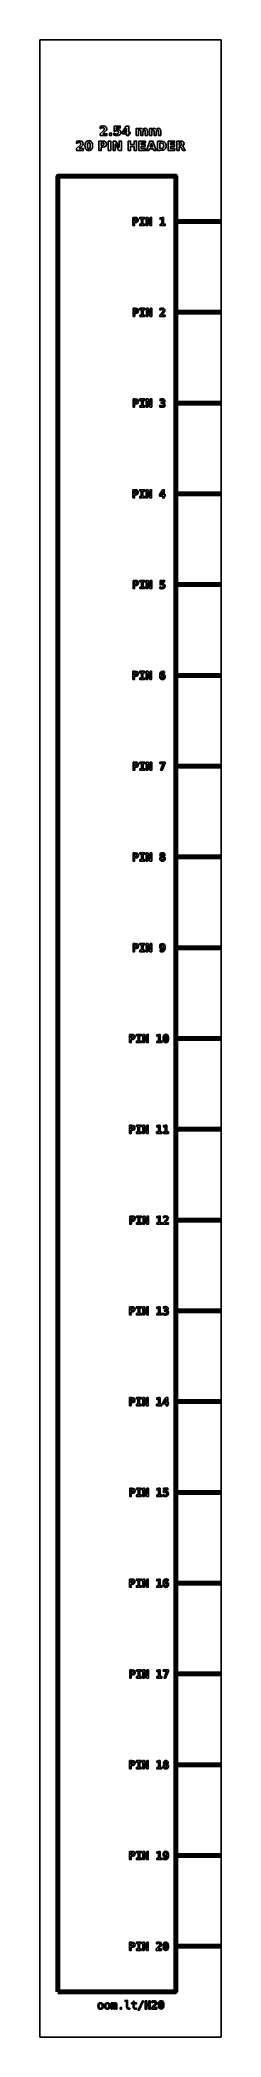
# Model space of a CAD drawing. Header units: centimetres. Extents: x -11.5 to -9.5, y -24.9 to -2.9.
import ezdxf

# ---------------------------------------------------------------- set-up
doc = ezdxf.new("R2010")
doc.units = ezdxf.units.CM
doc.header["$MEASUREMENT"] = 0
doc.layers.add('Layer 1', color=7, linetype='Continuous')

msp = doc.modelspace()

# ---------------------------------------------------------------- linework, layer by layer
at = {"layer": 'Layer 1', "color": 7}
msp.add_lwpolyline([(-11.5, -24.85), (-9.5, -24.85), (-9.5, -2.85), (-11.5, -2.85), (-11.5, -24.85)], close=True, dxfattribs=at)
at = {"layer": 'Layer 1', "color": 7, "lineweight": 100}
msp.add_lwpolyline([(-11.3, -24.35), (-10, -24.35), (-10, -4.35), (-11.3, -4.35), (-11.3, -24.35)], close=True, dxfattribs=at)
at = {"layer": 'Layer 1', "color": 250}
for points, knots in [([(-10.80503, -3.88297), (-10.80503, -3.88297), (-10.75975, -3.88297), (-10.75975, -3.88297), (-10.75975, -3.88297), (-10.75975, -3.88297), (-10.75975, -3.90247), (-10.75975, -3.90247), (-10.75975, -3.90247), (-10.75975, -3.90247), (-10.83452, -3.90247), (-10.83452, -3.90247), (-10.83452, -3.90247), (-10.83452, -3.90247), (-10.83452, -3.88297), (-10.83452, -3.88297), (-10.83452, -3.88297), (-10.83452, -3.88297), (-10.79696, -3.84984), (-10.79696, -3.84984), (-10.79696, -3.84984), (-10.7936, -3.8468), (-10.79113, -3.84384), (-10.78953, -3.84095), (-10.78953, -3.84095), (-10.78791, -3.83805), (-10.78711, -3.83504), (-10.78711, -3.83191), (-10.78711, -3.83191), (-10.78711, -3.82709), (-10.78873, -3.82321), (-10.79197, -3.82027), (-10.79197, -3.82027), (-10.7952, -3.81733), (-10.7995, -3.81588), (-10.80489, -3.81588), (-10.80489, -3.81588), (-10.80902, -3.81588), (-10.81354, -3.81677), (-10.81846, -3.81853), (-10.81846, -3.81853), (-10.82337, -3.8203), (-10.82864, -3.82293), (-10.83424, -3.82641), (-10.83424, -3.82641), (-10.83424, -3.82641), (-10.83424, -3.80381), (-10.83424, -3.80381), (-10.83424, -3.80381), (-10.82826, -3.80184), (-10.82236, -3.80033), (-10.81653, -3.7993), (-10.81653, -3.7993), (-10.81069, -3.79826), (-10.80498, -3.79774), (-10.79936, -3.79774), (-10.79936, -3.79774), (-10.78706, -3.79774), (-10.77749, -3.80045), (-10.77067, -3.80588), (-10.77067, -3.80588), (-10.76385, -3.81129), (-10.76044, -3.81884), (-10.76044, -3.82855), (-10.76044, -3.82855), (-10.76044, -3.83415), (-10.76189, -3.83937), (-10.76479, -3.84422), (-10.76479, -3.84422), (-10.76768, -3.84906), (-10.77377, -3.85555), (-10.78304, -3.86369), (-10.78304, -3.86369), (-10.78304, -3.86369), (-10.80503, -3.88297), (-10.80503, -3.88297)], [0, 0, 0, 0, 0.05263158, 0.05263158, 0.05263158, 0.05263158, 0.10526316, 0.10526316, 0.10526316, 0.10526316, 0.15789474, 0.15789474, 0.15789474, 0.15789474, 0.21052632, 0.21052632, 0.21052632, 0.21052632, 0.26315789, 0.26315789, 0.26315789, 0.26315789, 0.31578947, 0.31578947, 0.31578947, 0.31578947, 0.36842105, 0.36842105, 0.36842105, 0.36842105, 0.42105263, 0.42105263, 0.42105263, 0.42105263, 0.47368421, 0.47368421, 0.47368421, 0.47368421, 0.52631579, 0.52631579, 0.52631579, 0.52631579, 0.57894737, 0.57894737, 0.57894737, 0.57894737, 0.63157895, 0.63157895, 0.63157895, 0.63157895, 0.68421053, 0.68421053, 0.68421053, 0.68421053, 0.73684211, 0.73684211, 0.73684211, 0.73684211, 0.78947368, 0.78947368, 0.78947368, 0.78947368, 0.84210526, 0.84210526, 0.84210526, 0.84210526, 0.89473684, 0.89473684, 0.89473684, 0.89473684, 0.94736842, 0.94736842, 0.94736842, 0.94736842, 1, 1, 1, 1]), ([(-10.73311, -3.8758), (-10.73311, -3.8758), (-10.70829, -3.8758), (-10.70829, -3.8758), (-10.70829, -3.8758), (-10.70829, -3.8758), (-10.70829, -3.90247), (-10.70829, -3.90247), (-10.70829, -3.90247), (-10.70829, -3.90247), (-10.73311, -3.90247), (-10.73311, -3.90247), (-10.73311, -3.90247), (-10.73311, -3.90247), (-10.73311, -3.8758), (-10.73311, -3.8758)], [0, 0, 0, 0, 0.25, 0.25, 0.25, 0.25, 0.5, 0.5, 0.5, 0.5, 0.75, 0.75, 0.75, 0.75, 1, 1, 1, 1]), ([(-10.67894, -3.7996), (-10.67894, -3.7996), (-10.613, -3.7996), (-10.613, -3.7996), (-10.613, -3.7996), (-10.613, -3.7996), (-10.613, -3.8191), (-10.613, -3.8191), (-10.613, -3.8191), (-10.613, -3.8191), (-10.6578, -3.8191), (-10.6578, -3.8191), (-10.6578, -3.8191), (-10.6578, -3.8191), (-10.6578, -3.83502), (-10.6578, -3.83502), (-10.6578, -3.83502), (-10.65578, -3.83448), (-10.65375, -3.83406), (-10.65171, -3.83375), (-10.65171, -3.83375), (-10.64966, -3.83344), (-10.64752, -3.8333), (-10.64533, -3.8333), (-10.64533, -3.8333), (-10.63278, -3.8333), (-10.62302, -3.83643), (-10.61603, -3.84271), (-10.61603, -3.84271), (-10.60905, -3.84897), (-10.60557, -3.85771), (-10.60557, -3.86891), (-10.60557, -3.86891), (-10.60557, -3.88003), (-10.60938, -3.88874), (-10.61697, -3.89504), (-10.61697, -3.89504), (-10.62457, -3.90132), (-10.63513, -3.90447), (-10.64863, -3.90447), (-10.64863, -3.90447), (-10.65446, -3.90447), (-10.66025, -3.9039), (-10.66596, -3.90278), (-10.66596, -3.90278), (-10.67168, -3.90165), (-10.67737, -3.89995), (-10.68301, -3.89765), (-10.68301, -3.89765), (-10.68301, -3.89765), (-10.68301, -3.87676), (-10.68301, -3.87676), (-10.68301, -3.87676), (-10.67741, -3.87999), (-10.6721, -3.88239), (-10.66707, -3.88398), (-10.66707, -3.88398), (-10.66203, -3.88561), (-10.65728, -3.88641), (-10.65284, -3.88641), (-10.65284, -3.88641), (-10.64639, -3.88641), (-10.64134, -3.88483), (-10.63764, -3.88168), (-10.63764, -3.88168), (-10.63395, -3.87855), (-10.63209, -3.8743), (-10.63209, -3.86891), (-10.63209, -3.86891), (-10.63209, -3.8635), (-10.63395, -3.85924), (-10.63764, -3.85612), (-10.63764, -3.85612), (-10.64134, -3.85299), (-10.64639, -3.85144), (-10.65284, -3.85144), (-10.65284, -3.85144), (-10.65665, -3.85144), (-10.66072, -3.85193), (-10.66502, -3.85292), (-10.66502, -3.85292), (-10.66935, -3.8539), (-10.67398, -3.85543), (-10.67894, -3.8575), (-10.67894, -3.8575), (-10.67894, -3.8575), (-10.67894, -3.7996), (-10.67894, -3.7996)], [0, 0, 0, 0, 0.04545455, 0.04545455, 0.04545455, 0.04545455, 0.09090909, 0.09090909, 0.09090909, 0.09090909, 0.13636364, 0.13636364, 0.13636364, 0.13636364, 0.18181818, 0.18181818, 0.18181818, 0.18181818, 0.22727273, 0.22727273, 0.22727273, 0.22727273, 0.27272727, 0.27272727, 0.27272727, 0.27272727, 0.31818182, 0.31818182, 0.31818182, 0.31818182, 0.36363636, 0.36363636, 0.36363636, 0.36363636, 0.40909091, 0.40909091, 0.40909091, 0.40909091, 0.45454545, 0.45454545, 0.45454545, 0.45454545, 0.5, 0.5, 0.5, 0.5, 0.54545455, 0.54545455, 0.54545455, 0.54545455, 0.59090909, 0.59090909, 0.59090909, 0.59090909, 0.63636364, 0.63636364, 0.63636364, 0.63636364, 0.68181818, 0.68181818, 0.68181818, 0.68181818, 0.72727273, 0.72727273, 0.72727273, 0.72727273, 0.77272727, 0.77272727, 0.77272727, 0.77272727, 0.81818182, 0.81818182, 0.81818182, 0.81818182, 0.86363636, 0.86363636, 0.86363636, 0.86363636, 0.90909091, 0.90909091, 0.90909091, 0.90909091, 0.95454545, 0.95454545, 0.95454545, 0.95454545, 1, 1, 1, 1]), ([(-10.54816, -3.7996), (-10.54816, -3.7996), (-10.51866, -3.7996), (-10.51866, -3.7996), (-10.51866, -3.7996), (-10.51866, -3.7996), (-10.51866, -3.86451), (-10.51866, -3.86451), (-10.51866, -3.86451), (-10.51866, -3.86451), (-10.50399, -3.86451), (-10.50399, -3.86451), (-10.50399, -3.86451), (-10.50399, -3.86451), (-10.50399, -3.88373), (-10.50399, -3.88373), (-10.50399, -3.88373), (-10.50399, -3.88373), (-10.51866, -3.88373), (-10.51866, -3.88373), (-10.51866, -3.88373), (-10.51866, -3.88373), (-10.51866, -3.90247), (-10.51866, -3.90247), (-10.51866, -3.90247), (-10.51866, -3.90247), (-10.54373, -3.90247), (-10.54373, -3.90247), (-10.54373, -3.90247), (-10.54373, -3.90247), (-10.54373, -3.88373), (-10.54373, -3.88373), (-10.54373, -3.88373), (-10.54373, -3.88373), (-10.58936, -3.88373), (-10.58936, -3.88373), (-10.58936, -3.88373), (-10.58936, -3.88373), (-10.58936, -3.86098), (-10.58936, -3.86098), (-10.58936, -3.86098), (-10.58936, -3.86098), (-10.54816, -3.7996), (-10.54816, -3.7996)], [0, 0, 0, 0, 0.09090909, 0.09090909, 0.09090909, 0.09090909, 0.18181818, 0.18181818, 0.18181818, 0.18181818, 0.27272727, 0.27272727, 0.27272727, 0.27272727, 0.36363636, 0.36363636, 0.36363636, 0.36363636, 0.45454545, 0.45454545, 0.45454545, 0.45454545, 0.54545455, 0.54545455, 0.54545455, 0.54545455, 0.63636364, 0.63636364, 0.63636364, 0.63636364, 0.72727273, 0.72727273, 0.72727273, 0.72727273, 0.81818182, 0.81818182, 0.81818182, 0.81818182, 0.90909091, 0.90909091, 0.90909091, 0.90909091, 1, 1, 1, 1]), ([(-10.54373, -3.82145), (-10.54373, -3.82145), (-10.57283, -3.86451), (-10.57283, -3.86451), (-10.57283, -3.86451), (-10.57283, -3.86451), (-10.54373, -3.86451), (-10.54373, -3.86451), (-10.54373, -3.86451), (-10.54373, -3.86451), (-10.54373, -3.82145), (-10.54373, -3.82145)], [0, 0, 0, 0, 0.33333333, 0.33333333, 0.33333333, 0.33333333, 0.66666667, 0.66666667, 0.66666667, 0.66666667, 1, 1, 1, 1]), ([(-10.36502, -3.83812), (-10.36189, -3.83335), (-10.3582, -3.8297), (-10.35389, -3.82721), (-10.35389, -3.82721), (-10.34959, -3.82469), (-10.34489, -3.82345), (-10.33974, -3.82345), (-10.33974, -3.82345), (-10.33087, -3.82345), (-10.32412, -3.82618), (-10.31949, -3.83166), (-10.31949, -3.83166), (-10.31485, -3.83711), (-10.31252, -3.84506), (-10.31252, -3.85548), (-10.31252, -3.85548), (-10.31252, -3.85548), (-10.31252, -3.90247), (-10.31252, -3.90247), (-10.31252, -3.90247), (-10.31252, -3.90247), (-10.33734, -3.90247), (-10.33734, -3.90247), (-10.33734, -3.90247), (-10.33734, -3.90247), (-10.33734, -3.86223), (-10.33734, -3.86223), (-10.33734, -3.86223), (-10.33729, -3.86164), (-10.33727, -3.86103), (-10.33724, -3.86037), (-10.33724, -3.86037), (-10.33722, -3.85974), (-10.3372, -3.85882), (-10.3372, -3.85762), (-10.3372, -3.85762), (-10.3372, -3.85216), (-10.33799, -3.84819), (-10.33962, -3.84574), (-10.33962, -3.84574), (-10.34122, -3.84327), (-10.3438, -3.84205), (-10.34738, -3.84205), (-10.34738, -3.84205), (-10.35208, -3.84205), (-10.35568, -3.84398), (-10.35824, -3.84784), (-10.35824, -3.84784), (-10.36078, -3.85169), (-10.3621, -3.85727), (-10.3622, -3.86458), (-10.3622, -3.86458), (-10.3622, -3.86458), (-10.3622, -3.90247), (-10.3622, -3.90247), (-10.3622, -3.90247), (-10.3622, -3.90247), (-10.38701, -3.90247), (-10.38701, -3.90247), (-10.38701, -3.90247), (-10.38701, -3.90247), (-10.38701, -3.86223), (-10.38701, -3.86223), (-10.38701, -3.86223), (-10.38701, -3.85369), (-10.38774, -3.84819), (-10.38922, -3.84574), (-10.38922, -3.84574), (-10.39068, -3.84327), (-10.39329, -3.84205), (-10.39705, -3.84205), (-10.39705, -3.84205), (-10.4018, -3.84205), (-10.40545, -3.844), (-10.40801, -3.84788), (-10.40801, -3.84788), (-10.41057, -3.85176), (-10.41187, -3.85729), (-10.41187, -3.86451), (-10.41187, -3.86451), (-10.41187, -3.86451), (-10.41187, -3.90247), (-10.41187, -3.90247), (-10.41187, -3.90247), (-10.41187, -3.90247), (-10.43668, -3.90247), (-10.43668, -3.90247), (-10.43668, -3.90247), (-10.43668, -3.90247), (-10.43668, -3.82531), (-10.43668, -3.82531), (-10.43668, -3.82531), (-10.43668, -3.82531), (-10.41187, -3.82531), (-10.41187, -3.82531), (-10.41187, -3.82531), (-10.41187, -3.82531), (-10.41187, -3.83662), (-10.41187, -3.83662), (-10.41187, -3.83662), (-10.40883, -3.83224), (-10.40535, -3.82898), (-10.40142, -3.82676), (-10.40142, -3.82676), (-10.3975, -3.82455), (-10.39317, -3.82345), (-10.38844, -3.82345), (-10.38844, -3.82345), (-10.38313, -3.82345), (-10.3784, -3.82474), (-10.37433, -3.82731), (-10.37433, -3.82731), (-10.37024, -3.82989), (-10.36713, -3.83349), (-10.36502, -3.83812)], [0, 0, 0, 0, 0.03448276, 0.03448276, 0.03448276, 0.03448276, 0.06896552, 0.06896552, 0.06896552, 0.06896552, 0.10344828, 0.10344828, 0.10344828, 0.10344828, 0.13793103, 0.13793103, 0.13793103, 0.13793103, 0.17241379, 0.17241379, 0.17241379, 0.17241379, 0.20689655, 0.20689655, 0.20689655, 0.20689655, 0.24137931, 0.24137931, 0.24137931, 0.24137931, 0.27586207, 0.27586207, 0.27586207, 0.27586207, 0.31034483, 0.31034483, 0.31034483, 0.31034483, 0.34482759, 0.34482759, 0.34482759, 0.34482759, 0.37931034, 0.37931034, 0.37931034, 0.37931034, 0.4137931, 0.4137931, 0.4137931, 0.4137931, 0.44827586, 0.44827586, 0.44827586, 0.44827586, 0.48275862, 0.48275862, 0.48275862, 0.48275862, 0.51724138, 0.51724138, 0.51724138, 0.51724138, 0.55172414, 0.55172414, 0.55172414, 0.55172414, 0.5862069, 0.5862069, 0.5862069, 0.5862069, 0.62068966, 0.62068966, 0.62068966, 0.62068966, 0.65517241, 0.65517241, 0.65517241, 0.65517241, 0.68965517, 0.68965517, 0.68965517, 0.68965517, 0.72413793, 0.72413793, 0.72413793, 0.72413793, 0.75862069, 0.75862069, 0.75862069, 0.75862069, 0.79310345, 0.79310345, 0.79310345, 0.79310345, 0.82758621, 0.82758621, 0.82758621, 0.82758621, 0.86206897, 0.86206897, 0.86206897, 0.86206897, 0.89655172, 0.89655172, 0.89655172, 0.89655172, 0.93103448, 0.93103448, 0.93103448, 0.93103448, 0.96551724, 0.96551724, 0.96551724, 0.96551724, 1, 1, 1, 1]), ([(-10.21798, -3.83812), (-10.21485, -3.83335), (-10.21116, -3.8297), (-10.20685, -3.82721), (-10.20685, -3.82721), (-10.20255, -3.82469), (-10.19785, -3.82345), (-10.1927, -3.82345), (-10.1927, -3.82345), (-10.18383, -3.82345), (-10.17708, -3.82618), (-10.17245, -3.83166), (-10.17245, -3.83166), (-10.16781, -3.83711), (-10.16548, -3.84506), (-10.16548, -3.85548), (-10.16548, -3.85548), (-10.16548, -3.85548), (-10.16548, -3.90247), (-10.16548, -3.90247), (-10.16548, -3.90247), (-10.16548, -3.90247), (-10.1903, -3.90247), (-10.1903, -3.90247), (-10.1903, -3.90247), (-10.1903, -3.90247), (-10.1903, -3.86223), (-10.1903, -3.86223), (-10.1903, -3.86223), (-10.19025, -3.86164), (-10.19023, -3.86103), (-10.1902, -3.86037), (-10.1902, -3.86037), (-10.19018, -3.85974), (-10.19016, -3.85882), (-10.19016, -3.85762), (-10.19016, -3.85762), (-10.19016, -3.85216), (-10.19095, -3.84819), (-10.19258, -3.84574), (-10.19258, -3.84574), (-10.19418, -3.84327), (-10.19676, -3.84205), (-10.20034, -3.84205), (-10.20034, -3.84205), (-10.20504, -3.84205), (-10.20864, -3.84398), (-10.2112, -3.84784), (-10.2112, -3.84784), (-10.21374, -3.85169), (-10.21506, -3.85727), (-10.21516, -3.86458), (-10.21516, -3.86458), (-10.21516, -3.86458), (-10.21516, -3.90247), (-10.21516, -3.90247), (-10.21516, -3.90247), (-10.21516, -3.90247), (-10.23997, -3.90247), (-10.23997, -3.90247), (-10.23997, -3.90247), (-10.23997, -3.90247), (-10.23997, -3.86223), (-10.23997, -3.86223), (-10.23997, -3.86223), (-10.23997, -3.85369), (-10.2407, -3.84819), (-10.24218, -3.84574), (-10.24218, -3.84574), (-10.24364, -3.84327), (-10.24625, -3.84205), (-10.25001, -3.84205), (-10.25001, -3.84205), (-10.25476, -3.84205), (-10.25841, -3.844), (-10.26097, -3.84788), (-10.26097, -3.84788), (-10.26353, -3.85176), (-10.26483, -3.85729), (-10.26483, -3.86451), (-10.26483, -3.86451), (-10.26483, -3.86451), (-10.26483, -3.90247), (-10.26483, -3.90247), (-10.26483, -3.90247), (-10.26483, -3.90247), (-10.28964, -3.90247), (-10.28964, -3.90247), (-10.28964, -3.90247), (-10.28964, -3.90247), (-10.28964, -3.82531), (-10.28964, -3.82531), (-10.28964, -3.82531), (-10.28964, -3.82531), (-10.26483, -3.82531), (-10.26483, -3.82531), (-10.26483, -3.82531), (-10.26483, -3.82531), (-10.26483, -3.83662), (-10.26483, -3.83662), (-10.26483, -3.83662), (-10.26179, -3.83224), (-10.25831, -3.82898), (-10.25438, -3.82676), (-10.25438, -3.82676), (-10.25046, -3.82455), (-10.24613, -3.82345), (-10.2414, -3.82345), (-10.2414, -3.82345), (-10.23609, -3.82345), (-10.23136, -3.82474), (-10.22729, -3.82731), (-10.22729, -3.82731), (-10.2232, -3.82989), (-10.22009, -3.83349), (-10.21798, -3.83812)], [0, 0, 0, 0, 0.03448276, 0.03448276, 0.03448276, 0.03448276, 0.06896552, 0.06896552, 0.06896552, 0.06896552, 0.10344828, 0.10344828, 0.10344828, 0.10344828, 0.13793103, 0.13793103, 0.13793103, 0.13793103, 0.17241379, 0.17241379, 0.17241379, 0.17241379, 0.20689655, 0.20689655, 0.20689655, 0.20689655, 0.24137931, 0.24137931, 0.24137931, 0.24137931, 0.27586207, 0.27586207, 0.27586207, 0.27586207, 0.31034483, 0.31034483, 0.31034483, 0.31034483, 0.34482759, 0.34482759, 0.34482759, 0.34482759, 0.37931034, 0.37931034, 0.37931034, 0.37931034, 0.4137931, 0.4137931, 0.4137931, 0.4137931, 0.44827586, 0.44827586, 0.44827586, 0.44827586, 0.48275862, 0.48275862, 0.48275862, 0.48275862, 0.51724138, 0.51724138, 0.51724138, 0.51724138, 0.55172414, 0.55172414, 0.55172414, 0.55172414, 0.5862069, 0.5862069, 0.5862069, 0.5862069, 0.62068966, 0.62068966, 0.62068966, 0.62068966, 0.65517241, 0.65517241, 0.65517241, 0.65517241, 0.68965517, 0.68965517, 0.68965517, 0.68965517, 0.72413793, 0.72413793, 0.72413793, 0.72413793, 0.75862069, 0.75862069, 0.75862069, 0.75862069, 0.79310345, 0.79310345, 0.79310345, 0.79310345, 0.82758621, 0.82758621, 0.82758621, 0.82758621, 0.86206897, 0.86206897, 0.86206897, 0.86206897, 0.89655172, 0.89655172, 0.89655172, 0.89655172, 0.93103448, 0.93103448, 0.93103448, 0.93103448, 0.96551724, 0.96551724, 0.96551724, 0.96551724, 1, 1, 1, 1]), ([(-11.0666, -4.04722), (-11.0666, -4.04722), (-11.02132, -4.04722), (-11.02132, -4.04722), (-11.02132, -4.04722), (-11.02132, -4.04722), (-11.02132, -4.06672), (-11.02132, -4.06672), (-11.02132, -4.06672), (-11.02132, -4.06672), (-11.09609, -4.06672), (-11.09609, -4.06672), (-11.09609, -4.06672), (-11.09609, -4.06672), (-11.09609, -4.04722), (-11.09609, -4.04722), (-11.09609, -4.04722), (-11.09609, -4.04722), (-11.05853, -4.01409), (-11.05853, -4.01409), (-11.05853, -4.01409), (-11.05517, -4.01105), (-11.0527, -4.00809), (-11.0511, -4.0052), (-11.0511, -4.0052), (-11.04948, -4.0023), (-11.04868, -3.99929), (-11.04868, -3.99616), (-11.04868, -3.99616), (-11.04868, -3.99134), (-11.0503, -3.98746), (-11.05354, -3.98452), (-11.05354, -3.98452), (-11.05677, -3.98158), (-11.06107, -3.98013), (-11.06646, -3.98013), (-11.06646, -3.98013), (-11.07059, -3.98013), (-11.07511, -3.98102), (-11.08003, -3.98278), (-11.08003, -3.98278), (-11.08494, -3.98455), (-11.09021, -3.98718), (-11.09581, -3.99066), (-11.09581, -3.99066), (-11.09581, -3.99066), (-11.09581, -3.96806), (-11.09581, -3.96806), (-11.09581, -3.96806), (-11.08983, -3.96609), (-11.08393, -3.96458), (-11.0781, -3.96355), (-11.0781, -3.96355), (-11.07226, -3.96251), (-11.06655, -3.96199), (-11.06093, -3.96199), (-11.06093, -3.96199), (-11.04863, -3.96199), (-11.03906, -3.9647), (-11.03224, -3.97013), (-11.03224, -3.97013), (-11.02542, -3.97554), (-11.02201, -3.98309), (-11.02201, -3.9928), (-11.02201, -3.9928), (-11.02201, -3.9984), (-11.02346, -4.00362), (-11.02636, -4.00847), (-11.02636, -4.00847), (-11.02925, -4.01331), (-11.03534, -4.0198), (-11.04461, -4.02794), (-11.04461, -4.02794), (-11.04461, -4.02794), (-11.0666, -4.04722), (-11.0666, -4.04722)], [0, 0, 0, 0, 0.05263158, 0.05263158, 0.05263158, 0.05263158, 0.10526316, 0.10526316, 0.10526316, 0.10526316, 0.15789474, 0.15789474, 0.15789474, 0.15789474, 0.21052632, 0.21052632, 0.21052632, 0.21052632, 0.26315789, 0.26315789, 0.26315789, 0.26315789, 0.31578947, 0.31578947, 0.31578947, 0.31578947, 0.36842105, 0.36842105, 0.36842105, 0.36842105, 0.42105263, 0.42105263, 0.42105263, 0.42105263, 0.47368421, 0.47368421, 0.47368421, 0.47368421, 0.52631579, 0.52631579, 0.52631579, 0.52631579, 0.57894737, 0.57894737, 0.57894737, 0.57894737, 0.63157895, 0.63157895, 0.63157895, 0.63157895, 0.68421053, 0.68421053, 0.68421053, 0.68421053, 0.73684211, 0.73684211, 0.73684211, 0.73684211, 0.78947368, 0.78947368, 0.78947368, 0.78947368, 0.84210526, 0.84210526, 0.84210526, 0.84210526, 0.89473684, 0.89473684, 0.89473684, 0.89473684, 0.94736842, 0.94736842, 0.94736842, 0.94736842, 1, 1, 1, 1]), ([(-10.91763, -4.01538), (-10.91763, -4.03243), (-10.9213, -4.04558), (-10.92866, -4.05484), (-10.92866, -4.05484), (-10.936, -4.06409), (-10.94644, -4.06872), (-10.95994, -4.06872), (-10.95994, -4.06872), (-10.97349, -4.06872), (-10.98395, -4.06409), (-10.99129, -4.05484), (-10.99129, -4.05484), (-10.99865, -4.04558), (-11.00232, -4.03243), (-11.00232, -4.01538), (-11.00232, -4.01538), (-11.00232, -3.99831), (-10.99865, -3.98513), (-10.99129, -3.97587), (-10.99129, -3.97587), (-10.98395, -3.96663), (-10.97349, -3.96199), (-10.95994, -3.96199), (-10.95994, -3.96199), (-10.94644, -3.96199), (-10.936, -3.96663), (-10.92866, -3.97587), (-10.92866, -3.97587), (-10.9213, -3.98513), (-10.91763, -3.99831), (-10.91763, -4.01538)], [0, 0, 0, 0, 0.125, 0.125, 0.125, 0.125, 0.25, 0.25, 0.25, 0.25, 0.375, 0.375, 0.375, 0.375, 0.5, 0.5, 0.5, 0.5, 0.625, 0.625, 0.625, 0.625, 0.75, 0.75, 0.75, 0.75, 0.875, 0.875, 0.875, 0.875, 1, 1, 1, 1]), ([(-10.94416, -4.01519), (-10.94416, -4.00233), (-10.94536, -3.99327), (-10.94778, -3.988), (-10.94778, -3.988), (-10.95018, -3.98276), (-10.95425, -3.98013), (-10.95994, -3.98013), (-10.95994, -3.98013), (-10.96563, -3.98013), (-10.9697, -3.98276), (-10.97215, -3.988), (-10.97215, -3.988), (-10.97457, -3.99327), (-10.97579, -4.00233), (-10.97579, -4.01519), (-10.97579, -4.01519), (-10.97579, -4.02817), (-10.97457, -4.03735), (-10.97215, -4.04266), (-10.97215, -4.04266), (-10.9697, -4.048), (-10.96563, -4.05066), (-10.95994, -4.05066), (-10.95994, -4.05066), (-10.9543, -4.05066), (-10.95025, -4.048), (-10.9478, -4.04266), (-10.9478, -4.04266), (-10.94538, -4.03735), (-10.94416, -4.02817), (-10.94416, -4.01519)], [0, 0, 0, 0, 0.125, 0.125, 0.125, 0.125, 0.25, 0.25, 0.25, 0.25, 0.375, 0.375, 0.375, 0.375, 0.5, 0.5, 0.5, 0.5, 0.625, 0.625, 0.625, 0.625, 0.75, 0.75, 0.75, 0.75, 0.875, 0.875, 0.875, 0.875, 1, 1, 1, 1]), ([(-10.84879, -3.96385), (-10.84879, -3.96385), (-10.80477, -3.96385), (-10.80477, -3.96385), (-10.80477, -3.96385), (-10.79167, -3.96385), (-10.78162, -3.96677), (-10.77461, -3.97258), (-10.77461, -3.97258), (-10.76761, -3.97839), (-10.7641, -3.98666), (-10.7641, -3.99741), (-10.7641, -3.99741), (-10.7641, -4.00818), (-10.76761, -4.01648), (-10.77461, -4.02229), (-10.77461, -4.02229), (-10.78162, -4.0281), (-10.79167, -4.03102), (-10.80477, -4.03102), (-10.80477, -4.03102), (-10.80477, -4.03102), (-10.82226, -4.03102), (-10.82226, -4.03102), (-10.82226, -4.03102), (-10.82226, -4.03102), (-10.82226, -4.06672), (-10.82226, -4.06672), (-10.82226, -4.06672), (-10.82226, -4.06672), (-10.84879, -4.06672), (-10.84879, -4.06672), (-10.84879, -4.06672), (-10.84879, -4.06672), (-10.84879, -3.96385), (-10.84879, -3.96385)], [0, 0, 0, 0, 0.11111111, 0.11111111, 0.11111111, 0.11111111, 0.22222222, 0.22222222, 0.22222222, 0.22222222, 0.33333333, 0.33333333, 0.33333333, 0.33333333, 0.44444444, 0.44444444, 0.44444444, 0.44444444, 0.55555556, 0.55555556, 0.55555556, 0.55555556, 0.66666667, 0.66666667, 0.66666667, 0.66666667, 0.77777778, 0.77777778, 0.77777778, 0.77777778, 0.88888889, 0.88888889, 0.88888889, 0.88888889, 1, 1, 1, 1]), ([(-10.82226, -3.98307), (-10.82226, -3.98307), (-10.82226, -4.0118), (-10.82226, -4.0118), (-10.82226, -4.0118), (-10.82226, -4.0118), (-10.80759, -4.0118), (-10.80759, -4.0118), (-10.80759, -4.0118), (-10.80244, -4.0118), (-10.79846, -4.01056), (-10.79566, -4.00804), (-10.79566, -4.00804), (-10.79286, -4.00555), (-10.79145, -4.002), (-10.79145, -3.99741), (-10.79145, -3.99741), (-10.79145, -3.9928), (-10.79286, -3.98927), (-10.79566, -3.98678), (-10.79566, -3.98678), (-10.79846, -3.98431), (-10.80244, -3.98307), (-10.80759, -3.98307), (-10.80759, -3.98307), (-10.80759, -3.98307), (-10.82226, -3.98307), (-10.82226, -3.98307)], [0, 0, 0, 0, 0.14285714, 0.14285714, 0.14285714, 0.14285714, 0.28571429, 0.28571429, 0.28571429, 0.28571429, 0.42857143, 0.42857143, 0.42857143, 0.42857143, 0.57142857, 0.57142857, 0.57142857, 0.57142857, 0.71428571, 0.71428571, 0.71428571, 0.71428571, 0.85714286, 0.85714286, 0.85714286, 0.85714286, 1, 1, 1, 1]), ([(-10.74538, -3.96385), (-10.74538, -3.96385), (-10.71885, -3.96385), (-10.71885, -3.96385), (-10.71885, -3.96385), (-10.71885, -3.96385), (-10.71885, -4.06672), (-10.71885, -4.06672), (-10.71885, -4.06672), (-10.71885, -4.06672), (-10.74538, -4.06672), (-10.74538, -4.06672), (-10.74538, -4.06672), (-10.74538, -4.06672), (-10.74538, -3.96385), (-10.74538, -3.96385)], [0, 0, 0, 0, 0.25, 0.25, 0.25, 0.25, 0.5, 0.5, 0.5, 0.5, 0.75, 0.75, 0.75, 0.75, 1, 1, 1, 1]), ([(-10.69289, -3.96385), (-10.69289, -3.96385), (-10.66326, -3.96385), (-10.66326, -3.96385), (-10.66326, -3.96385), (-10.66326, -3.96385), (-10.62584, -4.03441), (-10.62584, -4.03441), (-10.62584, -4.03441), (-10.62584, -4.03441), (-10.62584, -3.96385), (-10.62584, -3.96385), (-10.62584, -3.96385), (-10.62584, -3.96385), (-10.6007, -3.96385), (-10.6007, -3.96385), (-10.6007, -3.96385), (-10.6007, -3.96385), (-10.6007, -4.06672), (-10.6007, -4.06672), (-10.6007, -4.06672), (-10.6007, -4.06672), (-10.63033, -4.06672), (-10.63033, -4.06672), (-10.63033, -4.06672), (-10.63033, -4.06672), (-10.66775, -3.99616), (-10.66775, -3.99616), (-10.66775, -3.99616), (-10.66775, -3.99616), (-10.66775, -4.06672), (-10.66775, -4.06672), (-10.66775, -4.06672), (-10.66775, -4.06672), (-10.69289, -4.06672), (-10.69289, -4.06672), (-10.69289, -4.06672), (-10.69289, -4.06672), (-10.69289, -3.96385), (-10.69289, -3.96385)], [0, 0, 0, 0, 0.1, 0.1, 0.1, 0.1, 0.2, 0.2, 0.2, 0.2, 0.3, 0.3, 0.3, 0.3, 0.4, 0.4, 0.4, 0.4, 0.5, 0.5, 0.5, 0.5, 0.6, 0.6, 0.6, 0.6, 0.7, 0.7, 0.7, 0.7, 0.8, 0.8, 0.8, 0.8, 0.9, 0.9, 0.9, 0.9, 1, 1, 1, 1]), ([(-10.52567, -3.96385), (-10.52567, -3.96385), (-10.49914, -3.96385), (-10.49914, -3.96385), (-10.49914, -3.96385), (-10.49914, -3.96385), (-10.49914, -4.00306), (-10.49914, -4.00306), (-10.49914, -4.00306), (-10.49914, -4.00306), (-10.46001, -4.00306), (-10.46001, -4.00306), (-10.46001, -4.00306), (-10.46001, -4.00306), (-10.46001, -3.96385), (-10.46001, -3.96385), (-10.46001, -3.96385), (-10.46001, -3.96385), (-10.43348, -3.96385), (-10.43348, -3.96385), (-10.43348, -3.96385), (-10.43348, -3.96385), (-10.43348, -4.06672), (-10.43348, -4.06672), (-10.43348, -4.06672), (-10.43348, -4.06672), (-10.46001, -4.06672), (-10.46001, -4.06672), (-10.46001, -4.06672), (-10.46001, -4.06672), (-10.46001, -4.02312), (-10.46001, -4.02312), (-10.46001, -4.02312), (-10.46001, -4.02312), (-10.49914, -4.02312), (-10.49914, -4.02312), (-10.49914, -4.02312), (-10.49914, -4.02312), (-10.49914, -4.06672), (-10.49914, -4.06672), (-10.49914, -4.06672), (-10.49914, -4.06672), (-10.52567, -4.06672), (-10.52567, -4.06672), (-10.52567, -4.06672), (-10.52567, -4.06672), (-10.52567, -3.96385), (-10.52567, -3.96385)], [0, 0, 0, 0, 0.08333333, 0.08333333, 0.08333333, 0.08333333, 0.16666667, 0.16666667, 0.16666667, 0.16666667, 0.25, 0.25, 0.25, 0.25, 0.33333333, 0.33333333, 0.33333333, 0.33333333, 0.41666667, 0.41666667, 0.41666667, 0.41666667, 0.5, 0.5, 0.5, 0.5, 0.58333333, 0.58333333, 0.58333333, 0.58333333, 0.66666667, 0.66666667, 0.66666667, 0.66666667, 0.75, 0.75, 0.75, 0.75, 0.83333333, 0.83333333, 0.83333333, 0.83333333, 0.91666667, 0.91666667, 0.91666667, 0.91666667, 1, 1, 1, 1]), ([(-10.40758, -3.96385), (-10.40758, -3.96385), (-10.33599, -3.96385), (-10.33599, -3.96385), (-10.33599, -3.96385), (-10.33599, -3.96385), (-10.33599, -3.98391), (-10.33599, -3.98391), (-10.33599, -3.98391), (-10.33599, -3.98391), (-10.38105, -3.98391), (-10.38105, -3.98391), (-10.38105, -3.98391), (-10.38105, -3.98391), (-10.38105, -4.00306), (-10.38105, -4.00306), (-10.38105, -4.00306), (-10.38105, -4.00306), (-10.3387, -4.00306), (-10.3387, -4.00306), (-10.3387, -4.00306), (-10.3387, -4.00306), (-10.3387, -4.02312), (-10.3387, -4.02312), (-10.3387, -4.02312), (-10.3387, -4.02312), (-10.38105, -4.02312), (-10.38105, -4.02312), (-10.38105, -4.02312), (-10.38105, -4.02312), (-10.38105, -4.04666), (-10.38105, -4.04666), (-10.38105, -4.04666), (-10.38105, -4.04666), (-10.33449, -4.04666), (-10.33449, -4.04666), (-10.33449, -4.04666), (-10.33449, -4.04666), (-10.33449, -4.06672), (-10.33449, -4.06672), (-10.33449, -4.06672), (-10.33449, -4.06672), (-10.40758, -4.06672), (-10.40758, -4.06672), (-10.40758, -4.06672), (-10.40758, -4.06672), (-10.40758, -3.96385), (-10.40758, -3.96385)], [0, 0, 0, 0, 0.08333333, 0.08333333, 0.08333333, 0.08333333, 0.16666667, 0.16666667, 0.16666667, 0.16666667, 0.25, 0.25, 0.25, 0.25, 0.33333333, 0.33333333, 0.33333333, 0.33333333, 0.41666667, 0.41666667, 0.41666667, 0.41666667, 0.5, 0.5, 0.5, 0.5, 0.58333333, 0.58333333, 0.58333333, 0.58333333, 0.66666667, 0.66666667, 0.66666667, 0.66666667, 0.75, 0.75, 0.75, 0.75, 0.83333333, 0.83333333, 0.83333333, 0.83333333, 0.91666667, 0.91666667, 0.91666667, 0.91666667, 1, 1, 1, 1]), ([(-10.24876, -4.048), (-10.24876, -4.048), (-10.29025, -4.048), (-10.29025, -4.048), (-10.29025, -4.048), (-10.29025, -4.048), (-10.29679, -4.06672), (-10.29679, -4.06672), (-10.29679, -4.06672), (-10.29679, -4.06672), (-10.32346, -4.06672), (-10.32346, -4.06672), (-10.32346, -4.06672), (-10.32346, -4.06672), (-10.28536, -3.96385), (-10.28536, -3.96385), (-10.28536, -3.96385), (-10.28536, -3.96385), (-10.25373, -3.96385), (-10.25373, -3.96385), (-10.25373, -3.96385), (-10.25373, -3.96385), (-10.21563, -4.06672), (-10.21563, -4.06672), (-10.21563, -4.06672), (-10.21563, -4.06672), (-10.2423, -4.06672), (-10.2423, -4.06672), (-10.2423, -4.06672), (-10.2423, -4.06672), (-10.24876, -4.048), (-10.24876, -4.048)], [0, 0, 0, 0, 0.125, 0.125, 0.125, 0.125, 0.25, 0.25, 0.25, 0.25, 0.375, 0.375, 0.375, 0.375, 0.5, 0.5, 0.5, 0.5, 0.625, 0.625, 0.625, 0.625, 0.75, 0.75, 0.75, 0.75, 0.875, 0.875, 0.875, 0.875, 1, 1, 1, 1]), ([(-10.28364, -4.0289), (-10.28364, -4.0289), (-10.25544, -4.0289), (-10.25544, -4.0289), (-10.25544, -4.0289), (-10.25544, -4.0289), (-10.26951, -3.98798), (-10.26951, -3.98798), (-10.26951, -3.98798), (-10.26951, -3.98798), (-10.28364, -4.0289), (-10.28364, -4.0289)], [0, 0, 0, 0, 0.33333333, 0.33333333, 0.33333333, 0.33333333, 0.66666667, 0.66666667, 0.66666667, 0.66666667, 1, 1, 1, 1]), ([(-10.20196, -3.96385), (-10.20196, -3.96385), (-10.17397, -3.96385), (-10.17397, -3.96385), (-10.17397, -3.96385), (-10.15836, -3.96385), (-10.14674, -3.96496), (-10.1391, -3.96719), (-10.1391, -3.96719), (-10.13145, -3.96942), (-10.12489, -3.97319), (-10.11941, -3.97853), (-10.11941, -3.97853), (-10.11459, -3.98316), (-10.11102, -3.98852), (-10.10866, -3.99459), (-10.10866, -3.99459), (-10.10634, -4.00063), (-10.10516, -4.0075), (-10.10516, -4.01519), (-10.10516, -4.01519), (-10.10516, -4.02295), (-10.10634, -4.02987), (-10.10866, -4.03596), (-10.10866, -4.03596), (-10.11102, -4.04205), (-10.11459, -4.04741), (-10.11941, -4.05204), (-10.11941, -4.05204), (-10.12494, -4.05738), (-10.13155, -4.06115), (-10.13926, -4.06338), (-10.13926, -4.06338), (-10.14698, -4.06561), (-10.15855, -4.06672), (-10.17397, -4.06672), (-10.17397, -4.06672), (-10.17397, -4.06672), (-10.20196, -4.06672), (-10.20196, -4.06672), (-10.20196, -4.06672), (-10.20196, -4.06672), (-10.20196, -3.96385), (-10.20196, -3.96385)], [0, 0, 0, 0, 0.09090909, 0.09090909, 0.09090909, 0.09090909, 0.18181818, 0.18181818, 0.18181818, 0.18181818, 0.27272727, 0.27272727, 0.27272727, 0.27272727, 0.36363636, 0.36363636, 0.36363636, 0.36363636, 0.45454545, 0.45454545, 0.45454545, 0.45454545, 0.54545455, 0.54545455, 0.54545455, 0.54545455, 0.63636364, 0.63636364, 0.63636364, 0.63636364, 0.72727273, 0.72727273, 0.72727273, 0.72727273, 0.81818182, 0.81818182, 0.81818182, 0.81818182, 0.90909091, 0.90909091, 0.90909091, 0.90909091, 1, 1, 1, 1]), ([(-10.17543, -3.98391), (-10.17543, -3.98391), (-10.17543, -4.04666), (-10.17543, -4.04666), (-10.17543, -4.04666), (-10.17543, -4.04666), (-10.16593, -4.04666), (-10.16593, -4.04666), (-10.16593, -4.04666), (-10.15509, -4.04666), (-10.14681, -4.04398), (-10.1411, -4.03859), (-10.1411, -4.03859), (-10.13538, -4.03323), (-10.13251, -4.02542), (-10.13251, -4.01519), (-10.13251, -4.01519), (-10.13251, -4.00498), (-10.13536, -3.99722), (-10.14105, -3.99191), (-10.14105, -3.99191), (-10.14674, -3.98657), (-10.15504, -3.98391), (-10.16593, -3.98391), (-10.16593, -3.98391), (-10.16593, -3.98391), (-10.17543, -3.98391), (-10.17543, -3.98391)], [0, 0, 0, 0, 0.14285714, 0.14285714, 0.14285714, 0.14285714, 0.28571429, 0.28571429, 0.28571429, 0.28571429, 0.42857143, 0.42857143, 0.42857143, 0.42857143, 0.57142857, 0.57142857, 0.57142857, 0.57142857, 0.71428571, 0.71428571, 0.71428571, 0.71428571, 0.85714286, 0.85714286, 0.85714286, 0.85714286, 1, 1, 1, 1]), ([(-10.08484, -3.96385), (-10.08484, -3.96385), (-10.01325, -3.96385), (-10.01325, -3.96385), (-10.01325, -3.96385), (-10.01325, -3.96385), (-10.01325, -3.98391), (-10.01325, -3.98391), (-10.01325, -3.98391), (-10.01325, -3.98391), (-10.05831, -3.98391), (-10.05831, -3.98391), (-10.05831, -3.98391), (-10.05831, -3.98391), (-10.05831, -4.00306), (-10.05831, -4.00306), (-10.05831, -4.00306), (-10.05831, -4.00306), (-10.01596, -4.00306), (-10.01596, -4.00306), (-10.01596, -4.00306), (-10.01596, -4.00306), (-10.01596, -4.02312), (-10.01596, -4.02312), (-10.01596, -4.02312), (-10.01596, -4.02312), (-10.05831, -4.02312), (-10.05831, -4.02312), (-10.05831, -4.02312), (-10.05831, -4.02312), (-10.05831, -4.04666), (-10.05831, -4.04666), (-10.05831, -4.04666), (-10.05831, -4.04666), (-10.01175, -4.04666), (-10.01175, -4.04666), (-10.01175, -4.04666), (-10.01175, -4.04666), (-10.01175, -4.06672), (-10.01175, -4.06672), (-10.01175, -4.06672), (-10.01175, -4.06672), (-10.08484, -4.06672), (-10.08484, -4.06672), (-10.08484, -4.06672), (-10.08484, -4.06672), (-10.08484, -3.96385), (-10.08484, -3.96385)], [0, 0, 0, 0, 0.08333333, 0.08333333, 0.08333333, 0.08333333, 0.16666667, 0.16666667, 0.16666667, 0.16666667, 0.25, 0.25, 0.25, 0.25, 0.33333333, 0.33333333, 0.33333333, 0.33333333, 0.41666667, 0.41666667, 0.41666667, 0.41666667, 0.5, 0.5, 0.5, 0.5, 0.58333333, 0.58333333, 0.58333333, 0.58333333, 0.66666667, 0.66666667, 0.66666667, 0.66666667, 0.75, 0.75, 0.75, 0.75, 0.83333333, 0.83333333, 0.83333333, 0.83333333, 0.91666667, 0.91666667, 0.91666667, 0.91666667, 1, 1, 1, 1]), ([(-9.96191, -4.0278), (-9.96191, -4.0278), (-9.96191, -4.06672), (-9.96191, -4.06672), (-9.96191, -4.06672), (-9.96191, -4.06672), (-9.98844, -4.06672), (-9.98844, -4.06672), (-9.98844, -4.06672), (-9.98844, -4.06672), (-9.98844, -3.96385), (-9.98844, -3.96385), (-9.98844, -3.96385), (-9.98844, -3.96385), (-9.94792, -3.96385), (-9.94792, -3.96385), (-9.94792, -3.96385), (-9.93437, -3.96385), (-9.92442, -3.96613), (-9.91812, -3.97067), (-9.91812, -3.97067), (-9.9118, -3.97521), (-9.90864, -3.98241), (-9.90864, -3.99224), (-9.90864, -3.99224), (-9.90864, -3.99903), (-9.91029, -4.00463), (-9.91356, -4.00898), (-9.91356, -4.00898), (-9.91685, -4.01336), (-9.92181, -4.01658), (-9.92842, -4.01863), (-9.92842, -4.01863), (-9.9248, -4.01947), (-9.92153, -4.02133), (-9.91866, -4.02425), (-9.91866, -4.02425), (-9.91579, -4.02716), (-9.9129, -4.03158), (-9.90996, -4.03751), (-9.90996, -4.03751), (-9.90996, -4.03751), (-9.89554, -4.06672), (-9.89554, -4.06672), (-9.89554, -4.06672), (-9.89554, -4.06672), (-9.92381, -4.06672), (-9.92381, -4.06672), (-9.92381, -4.06672), (-9.92381, -4.06672), (-9.93635, -4.04116), (-9.93635, -4.04116), (-9.93635, -4.04116), (-9.93886, -4.03603), (-9.94143, -4.0325), (-9.94404, -4.03062), (-9.94404, -4.03062), (-9.94663, -4.02874), (-9.95008, -4.0278), (-9.95441, -4.0278), (-9.95441, -4.0278), (-9.95441, -4.0278), (-9.96191, -4.0278), (-9.96191, -4.0278)], [0, 0, 0, 0, 0.0625, 0.0625, 0.0625, 0.0625, 0.125, 0.125, 0.125, 0.125, 0.1875, 0.1875, 0.1875, 0.1875, 0.25, 0.25, 0.25, 0.25, 0.3125, 0.3125, 0.3125, 0.3125, 0.375, 0.375, 0.375, 0.375, 0.4375, 0.4375, 0.4375, 0.4375, 0.5, 0.5, 0.5, 0.5, 0.5625, 0.5625, 0.5625, 0.5625, 0.625, 0.625, 0.625, 0.625, 0.6875, 0.6875, 0.6875, 0.6875, 0.75, 0.75, 0.75, 0.75, 0.8125, 0.8125, 0.8125, 0.8125, 0.875, 0.875, 0.875, 0.875, 0.9375, 0.9375, 0.9375, 0.9375, 1, 1, 1, 1]), ([(-9.95074, -4.00948), (-9.94519, -4.00948), (-9.94119, -4.00844), (-9.93879, -4.00637), (-9.93879, -4.00637), (-9.93637, -4.0043), (-9.93517, -4.00089), (-9.93517, -3.99616), (-9.93517, -3.99616), (-9.93517, -3.99148), (-9.93637, -3.98812), (-9.93879, -3.9861), (-9.93879, -3.9861), (-9.94119, -3.98408), (-9.94519, -3.98307), (-9.95074, -3.98307), (-9.95074, -3.98307), (-9.95074, -3.98307), (-9.96191, -3.98307), (-9.96191, -3.98307), (-9.96191, -3.98307), (-9.96191, -3.98307), (-9.96191, -4.00948), (-9.96191, -4.00948), (-9.96191, -4.00948), (-9.96191, -4.00948), (-9.95074, -4.00948), (-9.95074, -4.00948)], [0, 0, 0, 0, 0.14285714, 0.14285714, 0.14285714, 0.14285714, 0.28571429, 0.28571429, 0.28571429, 0.28571429, 0.42857143, 0.42857143, 0.42857143, 0.42857143, 0.57142857, 0.57142857, 0.57142857, 0.57142857, 0.71428571, 0.71428571, 0.71428571, 0.71428571, 0.85714286, 0.85714286, 0.85714286, 0.85714286, 1, 1, 1, 1]), ([(-10.47311, -4.80498), (-10.47311, -4.80498), (-10.44868, -4.80498), (-10.44868, -4.80498), (-10.44868, -4.80498), (-10.43627, -4.80498), (-10.42734, -4.80718), (-10.42189, -4.81161), (-10.42189, -4.81161), (-10.41643, -4.81603), (-10.41372, -4.82321), (-10.41372, -4.83313), (-10.41372, -4.83313), (-10.41372, -4.84305), (-10.41643, -4.85023), (-10.42189, -4.85466), (-10.42189, -4.85466), (-10.42734, -4.85908), (-10.43627, -4.86128), (-10.44868, -4.86128), (-10.44868, -4.86128), (-10.44868, -4.86128), (-10.45533, -4.86128), (-10.45533, -4.86128), (-10.45533, -4.86128), (-10.45533, -4.86128), (-10.45533, -4.89499), (-10.45533, -4.89499), (-10.45533, -4.89499), (-10.45533, -4.89499), (-10.47311, -4.89499), (-10.47311, -4.89499), (-10.47311, -4.89499), (-10.47311, -4.89499), (-10.47311, -4.80498), (-10.47311, -4.80498)], [0, 0, 0, 0, 0.11111111, 0.11111111, 0.11111111, 0.11111111, 0.22222222, 0.22222222, 0.22222222, 0.22222222, 0.33333333, 0.33333333, 0.33333333, 0.33333333, 0.44444444, 0.44444444, 0.44444444, 0.44444444, 0.55555556, 0.55555556, 0.55555556, 0.55555556, 0.66666667, 0.66666667, 0.66666667, 0.66666667, 0.77777778, 0.77777778, 0.77777778, 0.77777778, 0.88888889, 0.88888889, 0.88888889, 0.88888889, 1, 1, 1, 1]), ([(-10.45533, -4.81994), (-10.45533, -4.81994), (-10.45533, -4.84632), (-10.45533, -4.84632), (-10.45533, -4.84632), (-10.45533, -4.84632), (-10.44802, -4.84632), (-10.44802, -4.84632), (-10.44802, -4.84632), (-10.4422, -4.84632), (-10.4381, -4.84533), (-10.43576, -4.84338), (-10.43576, -4.84338), (-10.43339, -4.8414), (-10.43222, -4.83799), (-10.43222, -4.83313), (-10.43222, -4.83313), (-10.43222, -4.82828), (-10.43339, -4.82486), (-10.43576, -4.82288), (-10.43576, -4.82288), (-10.4381, -4.82093), (-10.4422, -4.81994), (-10.44802, -4.81994), (-10.44802, -4.81994), (-10.44802, -4.81994), (-10.45533, -4.81994), (-10.45533, -4.81994)], [0, 0, 0, 0, 0.14285714, 0.14285714, 0.14285714, 0.14285714, 0.28571429, 0.28571429, 0.28571429, 0.28571429, 0.42857143, 0.42857143, 0.42857143, 0.42857143, 0.57142857, 0.57142857, 0.57142857, 0.57142857, 0.71428571, 0.71428571, 0.71428571, 0.71428571, 0.85714286, 0.85714286, 0.85714286, 0.85714286, 1, 1, 1, 1]), ([(-10.39818, -4.82066), (-10.39818, -4.82066), (-10.39818, -4.80498), (-10.39818, -4.80498), (-10.39818, -4.80498), (-10.39818, -4.80498), (-10.34459, -4.80498), (-10.34459, -4.80498), (-10.34459, -4.80498), (-10.34459, -4.80498), (-10.34459, -4.82066), (-10.34459, -4.82066), (-10.34459, -4.82066), (-10.34459, -4.82066), (-10.3625, -4.82066), (-10.3625, -4.82066), (-10.3625, -4.82066), (-10.3625, -4.82066), (-10.3625, -4.87931), (-10.3625, -4.87931), (-10.3625, -4.87931), (-10.3625, -4.87931), (-10.34459, -4.87931), (-10.34459, -4.87931), (-10.34459, -4.87931), (-10.34459, -4.87931), (-10.34459, -4.89499), (-10.34459, -4.89499), (-10.34459, -4.89499), (-10.34459, -4.89499), (-10.39818, -4.89499), (-10.39818, -4.89499), (-10.39818, -4.89499), (-10.39818, -4.89499), (-10.39818, -4.87931), (-10.39818, -4.87931), (-10.39818, -4.87931), (-10.39818, -4.87931), (-10.38028, -4.87931), (-10.38028, -4.87931), (-10.38028, -4.87931), (-10.38028, -4.87931), (-10.38028, -4.82066), (-10.38028, -4.82066), (-10.38028, -4.82066), (-10.38028, -4.82066), (-10.39818, -4.82066), (-10.39818, -4.82066)], [0, 0, 0, 0, 0.08333333, 0.08333333, 0.08333333, 0.08333333, 0.16666667, 0.16666667, 0.16666667, 0.16666667, 0.25, 0.25, 0.25, 0.25, 0.33333333, 0.33333333, 0.33333333, 0.33333333, 0.41666667, 0.41666667, 0.41666667, 0.41666667, 0.5, 0.5, 0.5, 0.5, 0.58333333, 0.58333333, 0.58333333, 0.58333333, 0.66666667, 0.66666667, 0.66666667, 0.66666667, 0.75, 0.75, 0.75, 0.75, 0.83333333, 0.83333333, 0.83333333, 0.83333333, 0.91666667, 0.91666667, 0.91666667, 0.91666667, 1, 1, 1, 1]), ([(-10.32704, -4.80498), (-10.32704, -4.80498), (-10.30792, -4.80498), (-10.30792, -4.80498), (-10.30792, -4.80498), (-10.30792, -4.80498), (-10.28286, -4.8704), (-10.28286, -4.8704), (-10.28286, -4.8704), (-10.28286, -4.8704), (-10.28286, -4.80498), (-10.28286, -4.80498), (-10.28286, -4.80498), (-10.28286, -4.80498), (-10.26718, -4.80498), (-10.26718, -4.80498), (-10.26718, -4.80498), (-10.26718, -4.80498), (-10.26718, -4.89499), (-10.26718, -4.89499), (-10.26718, -4.89499), (-10.26718, -4.89499), (-10.28617, -4.89499), (-10.28617, -4.89499), (-10.28617, -4.89499), (-10.28617, -4.89499), (-10.31136, -4.82957), (-10.31136, -4.82957), (-10.31136, -4.82957), (-10.31136, -4.82957), (-10.31136, -4.89499), (-10.31136, -4.89499), (-10.31136, -4.89499), (-10.31136, -4.89499), (-10.32704, -4.89499), (-10.32704, -4.89499), (-10.32704, -4.89499), (-10.32704, -4.89499), (-10.32704, -4.80498), (-10.32704, -4.80498)], [0, 0, 0, 0, 0.1, 0.1, 0.1, 0.1, 0.2, 0.2, 0.2, 0.2, 0.3, 0.3, 0.3, 0.3, 0.4, 0.4, 0.4, 0.4, 0.5, 0.5, 0.5, 0.5, 0.6, 0.6, 0.6, 0.6, 0.7, 0.7, 0.7, 0.7, 0.8, 0.8, 0.8, 0.8, 0.9, 0.9, 0.9, 0.9, 1, 1, 1, 1]), ([(-10.17422, -4.87931), (-10.17422, -4.87931), (-10.15432, -4.87931), (-10.15432, -4.87931), (-10.15432, -4.87931), (-10.15432, -4.87931), (-10.15432, -4.82089), (-10.15432, -4.82089), (-10.15432, -4.82089), (-10.15432, -4.82089), (-10.17282, -4.82548), (-10.17282, -4.82548), (-10.17282, -4.82548), (-10.17282, -4.82548), (-10.17282, -4.80945), (-10.17282, -4.80945), (-10.17282, -4.80945), (-10.17282, -4.80945), (-10.1542, -4.80498), (-10.1542, -4.80498), (-10.1542, -4.80498), (-10.1542, -4.80498), (-10.13702, -4.80498), (-10.13702, -4.80498), (-10.13702, -4.80498), (-10.13702, -4.80498), (-10.13702, -4.87931), (-10.13702, -4.87931), (-10.13702, -4.87931), (-10.13702, -4.87931), (-10.11712, -4.87931), (-10.11712, -4.87931), (-10.11712, -4.87931), (-10.11712, -4.87931), (-10.11712, -4.89499), (-10.11712, -4.89499), (-10.11712, -4.89499), (-10.11712, -4.89499), (-10.17422, -4.89499), (-10.17422, -4.89499), (-10.17422, -4.89499), (-10.17422, -4.89499), (-10.17422, -4.87931), (-10.17422, -4.87931)], [0, 0, 0, 0, 0.09090909, 0.09090909, 0.09090909, 0.09090909, 0.18181818, 0.18181818, 0.18181818, 0.18181818, 0.27272727, 0.27272727, 0.27272727, 0.27272727, 0.36363636, 0.36363636, 0.36363636, 0.36363636, 0.45454545, 0.45454545, 0.45454545, 0.45454545, 0.54545455, 0.54545455, 0.54545455, 0.54545455, 0.63636364, 0.63636364, 0.63636364, 0.63636364, 0.72727273, 0.72727273, 0.72727273, 0.72727273, 0.81818182, 0.81818182, 0.81818182, 0.81818182, 0.90909091, 0.90909091, 0.90909091, 0.90909091, 1, 1, 1, 1]), ([(-10.47093, -5.80581), (-10.47093, -5.80581), (-10.4465, -5.80581), (-10.4465, -5.80581), (-10.4465, -5.80581), (-10.43409, -5.80581), (-10.42516, -5.80801), (-10.41971, -5.81244), (-10.41971, -5.81244), (-10.41425, -5.81686), (-10.41154, -5.82404), (-10.41154, -5.83396), (-10.41154, -5.83396), (-10.41154, -5.84388), (-10.41425, -5.85106), (-10.41971, -5.85549), (-10.41971, -5.85549), (-10.42516, -5.85991), (-10.43409, -5.86211), (-10.4465, -5.86211), (-10.4465, -5.86211), (-10.4465, -5.86211), (-10.45315, -5.86211), (-10.45315, -5.86211), (-10.45315, -5.86211), (-10.45315, -5.86211), (-10.45315, -5.89582), (-10.45315, -5.89582), (-10.45315, -5.89582), (-10.45315, -5.89582), (-10.47093, -5.89582), (-10.47093, -5.89582), (-10.47093, -5.89582), (-10.47093, -5.89582), (-10.47093, -5.80581), (-10.47093, -5.80581)], [0, 0, 0, 0, 0.11111111, 0.11111111, 0.11111111, 0.11111111, 0.22222222, 0.22222222, 0.22222222, 0.22222222, 0.33333333, 0.33333333, 0.33333333, 0.33333333, 0.44444444, 0.44444444, 0.44444444, 0.44444444, 0.55555556, 0.55555556, 0.55555556, 0.55555556, 0.66666667, 0.66666667, 0.66666667, 0.66666667, 0.77777778, 0.77777778, 0.77777778, 0.77777778, 0.88888889, 0.88888889, 0.88888889, 0.88888889, 1, 1, 1, 1]), ([(-10.45315, -5.82077), (-10.45315, -5.82077), (-10.45315, -5.84715), (-10.45315, -5.84715), (-10.45315, -5.84715), (-10.45315, -5.84715), (-10.44584, -5.84715), (-10.44584, -5.84715), (-10.44584, -5.84715), (-10.44002, -5.84715), (-10.43592, -5.84616), (-10.43358, -5.84421), (-10.43358, -5.84421), (-10.43121, -5.84223), (-10.43004, -5.83882), (-10.43004, -5.83396), (-10.43004, -5.83396), (-10.43004, -5.82911), (-10.43121, -5.82569), (-10.43358, -5.82371), (-10.43358, -5.82371), (-10.43592, -5.82176), (-10.44002, -5.82077), (-10.44584, -5.82077), (-10.44584, -5.82077), (-10.44584, -5.82077), (-10.45315, -5.82077), (-10.45315, -5.82077)], [0, 0, 0, 0, 0.14285714, 0.14285714, 0.14285714, 0.14285714, 0.28571429, 0.28571429, 0.28571429, 0.28571429, 0.42857143, 0.42857143, 0.42857143, 0.42857143, 0.57142857, 0.57142857, 0.57142857, 0.57142857, 0.71428571, 0.71428571, 0.71428571, 0.71428571, 0.85714286, 0.85714286, 0.85714286, 0.85714286, 1, 1, 1, 1]), ([(-10.396, -5.82149), (-10.396, -5.82149), (-10.396, -5.80581), (-10.396, -5.80581), (-10.396, -5.80581), (-10.396, -5.80581), (-10.34241, -5.80581), (-10.34241, -5.80581), (-10.34241, -5.80581), (-10.34241, -5.80581), (-10.34241, -5.82149), (-10.34241, -5.82149), (-10.34241, -5.82149), (-10.34241, -5.82149), (-10.36032, -5.82149), (-10.36032, -5.82149), (-10.36032, -5.82149), (-10.36032, -5.82149), (-10.36032, -5.88014), (-10.36032, -5.88014), (-10.36032, -5.88014), (-10.36032, -5.88014), (-10.34241, -5.88014), (-10.34241, -5.88014), (-10.34241, -5.88014), (-10.34241, -5.88014), (-10.34241, -5.89582), (-10.34241, -5.89582), (-10.34241, -5.89582), (-10.34241, -5.89582), (-10.396, -5.89582), (-10.396, -5.89582), (-10.396, -5.89582), (-10.396, -5.89582), (-10.396, -5.88014), (-10.396, -5.88014), (-10.396, -5.88014), (-10.396, -5.88014), (-10.3781, -5.88014), (-10.3781, -5.88014), (-10.3781, -5.88014), (-10.3781, -5.88014), (-10.3781, -5.82149), (-10.3781, -5.82149), (-10.3781, -5.82149), (-10.3781, -5.82149), (-10.396, -5.82149), (-10.396, -5.82149)], [0, 0, 0, 0, 0.08333333, 0.08333333, 0.08333333, 0.08333333, 0.16666667, 0.16666667, 0.16666667, 0.16666667, 0.25, 0.25, 0.25, 0.25, 0.33333333, 0.33333333, 0.33333333, 0.33333333, 0.41666667, 0.41666667, 0.41666667, 0.41666667, 0.5, 0.5, 0.5, 0.5, 0.58333333, 0.58333333, 0.58333333, 0.58333333, 0.66666667, 0.66666667, 0.66666667, 0.66666667, 0.75, 0.75, 0.75, 0.75, 0.83333333, 0.83333333, 0.83333333, 0.83333333, 0.91666667, 0.91666667, 0.91666667, 0.91666667, 1, 1, 1, 1]), ([(-10.32486, -5.80581), (-10.32486, -5.80581), (-10.30574, -5.80581), (-10.30574, -5.80581), (-10.30574, -5.80581), (-10.30574, -5.80581), (-10.28068, -5.87123), (-10.28068, -5.87123), (-10.28068, -5.87123), (-10.28068, -5.87123), (-10.28068, -5.80581), (-10.28068, -5.80581), (-10.28068, -5.80581), (-10.28068, -5.80581), (-10.265, -5.80581), (-10.265, -5.80581), (-10.265, -5.80581), (-10.265, -5.80581), (-10.265, -5.89582), (-10.265, -5.89582), (-10.265, -5.89582), (-10.265, -5.89582), (-10.28399, -5.89582), (-10.28399, -5.89582), (-10.28399, -5.89582), (-10.28399, -5.89582), (-10.30918, -5.8304), (-10.30918, -5.8304), (-10.30918, -5.8304), (-10.30918, -5.8304), (-10.30918, -5.89582), (-10.30918, -5.89582), (-10.30918, -5.89582), (-10.30918, -5.89582), (-10.32486, -5.89582), (-10.32486, -5.89582), (-10.32486, -5.89582), (-10.32486, -5.89582), (-10.32486, -5.80581), (-10.32486, -5.80581)], [0, 0, 0, 0, 0.1, 0.1, 0.1, 0.1, 0.2, 0.2, 0.2, 0.2, 0.3, 0.3, 0.3, 0.3, 0.4, 0.4, 0.4, 0.4, 0.5, 0.5, 0.5, 0.5, 0.6, 0.6, 0.6, 0.6, 0.7, 0.7, 0.7, 0.7, 0.8, 0.8, 0.8, 0.8, 0.9, 0.9, 0.9, 0.9, 1, 1, 1, 1]), ([(-10.15722, -5.88014), (-10.15722, -5.88014), (-10.1193, -5.88014), (-10.1193, -5.88014), (-10.1193, -5.88014), (-10.1193, -5.88014), (-10.1193, -5.89582), (-10.1193, -5.89582), (-10.1193, -5.89582), (-10.1193, -5.89582), (-10.17645, -5.89582), (-10.17645, -5.89582), (-10.17645, -5.89582), (-10.17645, -5.89582), (-10.17645, -5.88061), (-10.17645, -5.88061), (-10.17645, -5.88061), (-10.17645, -5.88061), (-10.16679, -5.87039), (-10.16679, -5.87039), (-10.16679, -5.87039), (-10.15535, -5.8582), (-10.1484, -5.85071), (-10.14595, -5.84789), (-10.14595, -5.84789), (-10.14294, -5.84444), (-10.14076, -5.84137), (-10.13945, -5.83869), (-10.13945, -5.83869), (-10.13811, -5.83602), (-10.13745, -5.83339), (-10.13745, -5.83077), (-10.13745, -5.83077), (-10.13745, -5.82676), (-10.13866, -5.82365), (-10.14109, -5.82147), (-10.14109, -5.82147), (-10.14352, -5.81927), (-10.14698, -5.81818), (-10.15142, -5.81818), (-10.15142, -5.81818), (-10.15461, -5.81818), (-10.15817, -5.81882), (-10.16212, -5.82007), (-10.16212, -5.82007), (-10.16609, -5.82135), (-10.17021, -5.82318), (-10.17451, -5.82559), (-10.17451, -5.82559), (-10.17451, -5.82559), (-10.17451, -5.809), (-10.17451, -5.809), (-10.17451, -5.809), (-10.17021, -5.80744), (-10.16601, -5.80624), (-10.16188, -5.80542), (-10.16188, -5.80542), (-10.15776, -5.8046), (-10.15381, -5.80418), (-10.15004, -5.80418), (-10.15004, -5.80418), (-10.14052, -5.80418), (-10.13302, -5.80641), (-10.12759, -5.81085), (-10.12759, -5.81085), (-10.12214, -5.81528), (-10.11942, -5.82135), (-10.11942, -5.82902), (-10.11942, -5.82902), (-10.11942, -5.83256), (-10.12002, -5.83588), (-10.12119, -5.83896), (-10.12119, -5.83896), (-10.12239, -5.84207), (-10.12442, -5.84551), (-10.12732, -5.84927), (-10.12732, -5.84927), (-10.12944, -5.85201), (-10.13529, -5.85816), (-10.14486, -5.86773), (-10.14486, -5.86773), (-10.15004, -5.8729), (-10.15416, -5.87705), (-10.15722, -5.88014)], [0, 0, 0, 0, 0.04761905, 0.04761905, 0.04761905, 0.04761905, 0.0952381, 0.0952381, 0.0952381, 0.0952381, 0.14285714, 0.14285714, 0.14285714, 0.14285714, 0.19047619, 0.19047619, 0.19047619, 0.19047619, 0.23809524, 0.23809524, 0.23809524, 0.23809524, 0.28571429, 0.28571429, 0.28571429, 0.28571429, 0.33333333, 0.33333333, 0.33333333, 0.33333333, 0.38095238, 0.38095238, 0.38095238, 0.38095238, 0.42857143, 0.42857143, 0.42857143, 0.42857143, 0.47619048, 0.47619048, 0.47619048, 0.47619048, 0.52380952, 0.52380952, 0.52380952, 0.52380952, 0.57142857, 0.57142857, 0.57142857, 0.57142857, 0.61904762, 0.61904762, 0.61904762, 0.61904762, 0.66666667, 0.66666667, 0.66666667, 0.66666667, 0.71428571, 0.71428571, 0.71428571, 0.71428571, 0.76190476, 0.76190476, 0.76190476, 0.76190476, 0.80952381, 0.80952381, 0.80952381, 0.80952381, 0.85714286, 0.85714286, 0.85714286, 0.85714286, 0.9047619, 0.9047619, 0.9047619, 0.9047619, 0.95238095, 0.95238095, 0.95238095, 0.95238095, 1, 1, 1, 1]), ([(-10.47204, -6.80492), (-10.47204, -6.80492), (-10.44761, -6.80492), (-10.44761, -6.80492), (-10.44761, -6.80492), (-10.4352, -6.80492), (-10.42627, -6.80712), (-10.42082, -6.81155), (-10.42082, -6.81155), (-10.41536, -6.81597), (-10.41265, -6.82315), (-10.41265, -6.83307), (-10.41265, -6.83307), (-10.41265, -6.84299), (-10.41536, -6.85017), (-10.42082, -6.8546), (-10.42082, -6.8546), (-10.42627, -6.85902), (-10.4352, -6.86122), (-10.44761, -6.86122), (-10.44761, -6.86122), (-10.44761, -6.86122), (-10.45426, -6.86122), (-10.45426, -6.86122), (-10.45426, -6.86122), (-10.45426, -6.86122), (-10.45426, -6.89493), (-10.45426, -6.89493), (-10.45426, -6.89493), (-10.45426, -6.89493), (-10.47204, -6.89493), (-10.47204, -6.89493), (-10.47204, -6.89493), (-10.47204, -6.89493), (-10.47204, -6.80492), (-10.47204, -6.80492)], [0, 0, 0, 0, 0.11111111, 0.11111111, 0.11111111, 0.11111111, 0.22222222, 0.22222222, 0.22222222, 0.22222222, 0.33333333, 0.33333333, 0.33333333, 0.33333333, 0.44444444, 0.44444444, 0.44444444, 0.44444444, 0.55555556, 0.55555556, 0.55555556, 0.55555556, 0.66666667, 0.66666667, 0.66666667, 0.66666667, 0.77777778, 0.77777778, 0.77777778, 0.77777778, 0.88888889, 0.88888889, 0.88888889, 0.88888889, 1, 1, 1, 1]), ([(-10.45426, -6.81988), (-10.45426, -6.81988), (-10.45426, -6.84626), (-10.45426, -6.84626), (-10.45426, -6.84626), (-10.45426, -6.84626), (-10.44695, -6.84626), (-10.44695, -6.84626), (-10.44695, -6.84626), (-10.44113, -6.84626), (-10.43703, -6.84527), (-10.43469, -6.84332), (-10.43469, -6.84332), (-10.43232, -6.84134), (-10.43115, -6.83793), (-10.43115, -6.83307), (-10.43115, -6.83307), (-10.43115, -6.82822), (-10.43232, -6.8248), (-10.43469, -6.82282), (-10.43469, -6.82282), (-10.43703, -6.82087), (-10.44113, -6.81988), (-10.44695, -6.81988), (-10.44695, -6.81988), (-10.44695, -6.81988), (-10.45426, -6.81988), (-10.45426, -6.81988)], [0, 0, 0, 0, 0.14285714, 0.14285714, 0.14285714, 0.14285714, 0.28571429, 0.28571429, 0.28571429, 0.28571429, 0.42857143, 0.42857143, 0.42857143, 0.42857143, 0.57142857, 0.57142857, 0.57142857, 0.57142857, 0.71428571, 0.71428571, 0.71428571, 0.71428571, 0.85714286, 0.85714286, 0.85714286, 0.85714286, 1, 1, 1, 1]), ([(-10.39711, -6.8206), (-10.39711, -6.8206), (-10.39711, -6.80492), (-10.39711, -6.80492), (-10.39711, -6.80492), (-10.39711, -6.80492), (-10.34352, -6.80492), (-10.34352, -6.80492), (-10.34352, -6.80492), (-10.34352, -6.80492), (-10.34352, -6.8206), (-10.34352, -6.8206), (-10.34352, -6.8206), (-10.34352, -6.8206), (-10.36143, -6.8206), (-10.36143, -6.8206), (-10.36143, -6.8206), (-10.36143, -6.8206), (-10.36143, -6.87925), (-10.36143, -6.87925), (-10.36143, -6.87925), (-10.36143, -6.87925), (-10.34352, -6.87925), (-10.34352, -6.87925), (-10.34352, -6.87925), (-10.34352, -6.87925), (-10.34352, -6.89493), (-10.34352, -6.89493), (-10.34352, -6.89493), (-10.34352, -6.89493), (-10.39711, -6.89493), (-10.39711, -6.89493), (-10.39711, -6.89493), (-10.39711, -6.89493), (-10.39711, -6.87925), (-10.39711, -6.87925), (-10.39711, -6.87925), (-10.39711, -6.87925), (-10.37921, -6.87925), (-10.37921, -6.87925), (-10.37921, -6.87925), (-10.37921, -6.87925), (-10.37921, -6.8206), (-10.37921, -6.8206), (-10.37921, -6.8206), (-10.37921, -6.8206), (-10.39711, -6.8206), (-10.39711, -6.8206)], [0, 0, 0, 0, 0.08333333, 0.08333333, 0.08333333, 0.08333333, 0.16666667, 0.16666667, 0.16666667, 0.16666667, 0.25, 0.25, 0.25, 0.25, 0.33333333, 0.33333333, 0.33333333, 0.33333333, 0.41666667, 0.41666667, 0.41666667, 0.41666667, 0.5, 0.5, 0.5, 0.5, 0.58333333, 0.58333333, 0.58333333, 0.58333333, 0.66666667, 0.66666667, 0.66666667, 0.66666667, 0.75, 0.75, 0.75, 0.75, 0.83333333, 0.83333333, 0.83333333, 0.83333333, 0.91666667, 0.91666667, 0.91666667, 0.91666667, 1, 1, 1, 1]), ([(-10.32597, -6.80492), (-10.32597, -6.80492), (-10.30685, -6.80492), (-10.30685, -6.80492), (-10.30685, -6.80492), (-10.30685, -6.80492), (-10.28179, -6.87034), (-10.28179, -6.87034), (-10.28179, -6.87034), (-10.28179, -6.87034), (-10.28179, -6.80492), (-10.28179, -6.80492), (-10.28179, -6.80492), (-10.28179, -6.80492), (-10.26611, -6.80492), (-10.26611, -6.80492), (-10.26611, -6.80492), (-10.26611, -6.80492), (-10.26611, -6.89493), (-10.26611, -6.89493), (-10.26611, -6.89493), (-10.26611, -6.89493), (-10.2851, -6.89493), (-10.2851, -6.89493), (-10.2851, -6.89493), (-10.2851, -6.89493), (-10.31029, -6.82951), (-10.31029, -6.82951), (-10.31029, -6.82951), (-10.31029, -6.82951), (-10.31029, -6.89493), (-10.31029, -6.89493), (-10.31029, -6.89493), (-10.31029, -6.89493), (-10.32597, -6.89493), (-10.32597, -6.89493), (-10.32597, -6.89493), (-10.32597, -6.89493), (-10.32597, -6.80492), (-10.32597, -6.80492)], [0, 0, 0, 0, 0.1, 0.1, 0.1, 0.1, 0.2, 0.2, 0.2, 0.2, 0.3, 0.3, 0.3, 0.3, 0.4, 0.4, 0.4, 0.4, 0.5, 0.5, 0.5, 0.5, 0.6, 0.6, 0.6, 0.6, 0.7, 0.7, 0.7, 0.7, 0.8, 0.8, 0.8, 0.8, 0.9, 0.9, 0.9, 0.9, 1, 1, 1, 1]), ([(-10.1514, -6.85466), (-10.1514, -6.85466), (-10.16093, -6.85466), (-10.16093, -6.85466), (-10.16093, -6.85466), (-10.16093, -6.85466), (-10.16093, -6.83898), (-10.16093, -6.83898), (-10.16093, -6.83898), (-10.16093, -6.83898), (-10.1514, -6.83898), (-10.1514, -6.83898), (-10.1514, -6.83898), (-10.147, -6.83898), (-10.14356, -6.83811), (-10.14113, -6.83636), (-10.14113, -6.83636), (-10.1387, -6.83461), (-10.13749, -6.83215), (-10.13749, -6.82898), (-10.13749, -6.82898), (-10.13749, -6.82564), (-10.1387, -6.82303), (-10.14113, -6.82116), (-10.14113, -6.82116), (-10.14356, -6.81928), (-10.147, -6.81836), (-10.1514, -6.81836), (-10.1514, -6.81836), (-10.15477, -6.81836), (-10.1584, -6.81879), (-10.16224, -6.81963), (-10.16224, -6.81963), (-10.16611, -6.82048), (-10.17011, -6.82171), (-10.17424, -6.82332), (-10.17424, -6.82332), (-10.17424, -6.82332), (-10.17424, -6.80716), (-10.17424, -6.80716), (-10.17424, -6.80716), (-10.17011, -6.80591), (-10.16603, -6.80496), (-10.16202, -6.80428), (-10.16202, -6.80428), (-10.15799, -6.80362), (-10.15414, -6.80329), (-10.15043, -6.80329), (-10.15043, -6.80329), (-10.14095, -6.80329), (-10.13356, -6.80537), (-10.12827, -6.80951), (-10.12827, -6.80951), (-10.12296, -6.81365), (-10.12031, -6.81935), (-10.12031, -6.82663), (-10.12031, -6.82663), (-10.12031, -6.83196), (-10.12183, -6.83634), (-10.1249, -6.83974), (-10.1249, -6.83974), (-10.12794, -6.84313), (-10.1323, -6.84536), (-10.13796, -6.84639), (-10.13796, -6.84639), (-10.13154, -6.84752), (-10.12662, -6.85009), (-10.12325, -6.85408), (-10.12325, -6.85408), (-10.11987, -6.85807), (-10.11819, -6.86334), (-10.11819, -6.86985), (-10.11819, -6.86985), (-10.11819, -6.87857), (-10.12099, -6.88522), (-10.12656, -6.88981), (-10.12656, -6.88981), (-10.13216, -6.89439), (-10.14027, -6.89668), (-10.15093, -6.89668), (-10.15093, -6.89668), (-10.15545, -6.89668), (-10.15992, -6.89629), (-10.16432, -6.89553), (-10.16432, -6.89553), (-10.16873, -6.89477), (-10.17295, -6.89365), (-10.17696, -6.89221), (-10.17696, -6.89221), (-10.17696, -6.89221), (-10.17696, -6.87569), (-10.17696, -6.87569), (-10.17696, -6.87569), (-10.17317, -6.87758), (-10.1691, -6.87902), (-10.16471, -6.88001), (-10.16471, -6.88001), (-10.16035, -6.881), (-10.15574, -6.88149), (-10.15093, -6.88149), (-10.15093, -6.88149), (-10.14609, -6.88149), (-10.14228, -6.88038), (-10.13946, -6.87814), (-10.13946, -6.87814), (-10.13665, -6.87592), (-10.13525, -6.87291), (-10.13525, -6.86912), (-10.13525, -6.86912), (-10.13525, -6.86452), (-10.13665, -6.86093), (-10.13946, -6.85842), (-10.13946, -6.85842), (-10.14228, -6.85591), (-10.14626, -6.85466), (-10.1514, -6.85466)], [0, 0, 0, 0, 0.03448276, 0.03448276, 0.03448276, 0.03448276, 0.06896552, 0.06896552, 0.06896552, 0.06896552, 0.10344828, 0.10344828, 0.10344828, 0.10344828, 0.13793103, 0.13793103, 0.13793103, 0.13793103, 0.17241379, 0.17241379, 0.17241379, 0.17241379, 0.20689655, 0.20689655, 0.20689655, 0.20689655, 0.24137931, 0.24137931, 0.24137931, 0.24137931, 0.27586207, 0.27586207, 0.27586207, 0.27586207, 0.31034483, 0.31034483, 0.31034483, 0.31034483, 0.34482759, 0.34482759, 0.34482759, 0.34482759, 0.37931034, 0.37931034, 0.37931034, 0.37931034, 0.4137931, 0.4137931, 0.4137931, 0.4137931, 0.44827586, 0.44827586, 0.44827586, 0.44827586, 0.48275862, 0.48275862, 0.48275862, 0.48275862, 0.51724138, 0.51724138, 0.51724138, 0.51724138, 0.55172414, 0.55172414, 0.55172414, 0.55172414, 0.5862069, 0.5862069, 0.5862069, 0.5862069, 0.62068966, 0.62068966, 0.62068966, 0.62068966, 0.65517241, 0.65517241, 0.65517241, 0.65517241, 0.68965517, 0.68965517, 0.68965517, 0.68965517, 0.72413793, 0.72413793, 0.72413793, 0.72413793, 0.75862069, 0.75862069, 0.75862069, 0.75862069, 0.79310345, 0.79310345, 0.79310345, 0.79310345, 0.82758621, 0.82758621, 0.82758621, 0.82758621, 0.86206897, 0.86206897, 0.86206897, 0.86206897, 0.89655172, 0.89655172, 0.89655172, 0.89655172, 0.93103448, 0.93103448, 0.93103448, 0.93103448, 0.96551724, 0.96551724, 0.96551724, 0.96551724, 1, 1, 1, 1]), ([(-10.47329, -7.80498), (-10.47329, -7.80498), (-10.44886, -7.80498), (-10.44886, -7.80498), (-10.44886, -7.80498), (-10.43645, -7.80498), (-10.42752, -7.80718), (-10.42207, -7.81161), (-10.42207, -7.81161), (-10.41661, -7.81603), (-10.4139, -7.82321), (-10.4139, -7.83313), (-10.4139, -7.83313), (-10.4139, -7.84305), (-10.41661, -7.85023), (-10.42207, -7.85466), (-10.42207, -7.85466), (-10.42752, -7.85908), (-10.43645, -7.86128), (-10.44886, -7.86128), (-10.44886, -7.86128), (-10.44886, -7.86128), (-10.45551, -7.86128), (-10.45551, -7.86128), (-10.45551, -7.86128), (-10.45551, -7.86128), (-10.45551, -7.89499), (-10.45551, -7.89499), (-10.45551, -7.89499), (-10.45551, -7.89499), (-10.47329, -7.89499), (-10.47329, -7.89499), (-10.47329, -7.89499), (-10.47329, -7.89499), (-10.47329, -7.80498), (-10.47329, -7.80498)], [0, 0, 0, 0, 0.11111111, 0.11111111, 0.11111111, 0.11111111, 0.22222222, 0.22222222, 0.22222222, 0.22222222, 0.33333333, 0.33333333, 0.33333333, 0.33333333, 0.44444444, 0.44444444, 0.44444444, 0.44444444, 0.55555556, 0.55555556, 0.55555556, 0.55555556, 0.66666667, 0.66666667, 0.66666667, 0.66666667, 0.77777778, 0.77777778, 0.77777778, 0.77777778, 0.88888889, 0.88888889, 0.88888889, 0.88888889, 1, 1, 1, 1]), ([(-10.45551, -7.81994), (-10.45551, -7.81994), (-10.45551, -7.84632), (-10.45551, -7.84632), (-10.45551, -7.84632), (-10.45551, -7.84632), (-10.4482, -7.84632), (-10.4482, -7.84632), (-10.4482, -7.84632), (-10.44238, -7.84632), (-10.43828, -7.84533), (-10.43594, -7.84338), (-10.43594, -7.84338), (-10.43357, -7.8414), (-10.4324, -7.83799), (-10.4324, -7.83313), (-10.4324, -7.83313), (-10.4324, -7.82828), (-10.43357, -7.82486), (-10.43594, -7.82288), (-10.43594, -7.82288), (-10.43828, -7.82093), (-10.44238, -7.81994), (-10.4482, -7.81994), (-10.4482, -7.81994), (-10.4482, -7.81994), (-10.45551, -7.81994), (-10.45551, -7.81994)], [0, 0, 0, 0, 0.14285714, 0.14285714, 0.14285714, 0.14285714, 0.28571429, 0.28571429, 0.28571429, 0.28571429, 0.42857143, 0.42857143, 0.42857143, 0.42857143, 0.57142857, 0.57142857, 0.57142857, 0.57142857, 0.71428571, 0.71428571, 0.71428571, 0.71428571, 0.85714286, 0.85714286, 0.85714286, 0.85714286, 1, 1, 1, 1]), ([(-10.39836, -7.82066), (-10.39836, -7.82066), (-10.39836, -7.80498), (-10.39836, -7.80498), (-10.39836, -7.80498), (-10.39836, -7.80498), (-10.34477, -7.80498), (-10.34477, -7.80498), (-10.34477, -7.80498), (-10.34477, -7.80498), (-10.34477, -7.82066), (-10.34477, -7.82066), (-10.34477, -7.82066), (-10.34477, -7.82066), (-10.36268, -7.82066), (-10.36268, -7.82066), (-10.36268, -7.82066), (-10.36268, -7.82066), (-10.36268, -7.87931), (-10.36268, -7.87931), (-10.36268, -7.87931), (-10.36268, -7.87931), (-10.34477, -7.87931), (-10.34477, -7.87931), (-10.34477, -7.87931), (-10.34477, -7.87931), (-10.34477, -7.89499), (-10.34477, -7.89499), (-10.34477, -7.89499), (-10.34477, -7.89499), (-10.39836, -7.89499), (-10.39836, -7.89499), (-10.39836, -7.89499), (-10.39836, -7.89499), (-10.39836, -7.87931), (-10.39836, -7.87931), (-10.39836, -7.87931), (-10.39836, -7.87931), (-10.38046, -7.87931), (-10.38046, -7.87931), (-10.38046, -7.87931), (-10.38046, -7.87931), (-10.38046, -7.82066), (-10.38046, -7.82066), (-10.38046, -7.82066), (-10.38046, -7.82066), (-10.39836, -7.82066), (-10.39836, -7.82066)], [0, 0, 0, 0, 0.08333333, 0.08333333, 0.08333333, 0.08333333, 0.16666667, 0.16666667, 0.16666667, 0.16666667, 0.25, 0.25, 0.25, 0.25, 0.33333333, 0.33333333, 0.33333333, 0.33333333, 0.41666667, 0.41666667, 0.41666667, 0.41666667, 0.5, 0.5, 0.5, 0.5, 0.58333333, 0.58333333, 0.58333333, 0.58333333, 0.66666667, 0.66666667, 0.66666667, 0.66666667, 0.75, 0.75, 0.75, 0.75, 0.83333333, 0.83333333, 0.83333333, 0.83333333, 0.91666667, 0.91666667, 0.91666667, 0.91666667, 1, 1, 1, 1]), ([(-10.32722, -7.80498), (-10.32722, -7.80498), (-10.3081, -7.80498), (-10.3081, -7.80498), (-10.3081, -7.80498), (-10.3081, -7.80498), (-10.28304, -7.8704), (-10.28304, -7.8704), (-10.28304, -7.8704), (-10.28304, -7.8704), (-10.28304, -7.80498), (-10.28304, -7.80498), (-10.28304, -7.80498), (-10.28304, -7.80498), (-10.26736, -7.80498), (-10.26736, -7.80498), (-10.26736, -7.80498), (-10.26736, -7.80498), (-10.26736, -7.89499), (-10.26736, -7.89499), (-10.26736, -7.89499), (-10.26736, -7.89499), (-10.28635, -7.89499), (-10.28635, -7.89499), (-10.28635, -7.89499), (-10.28635, -7.89499), (-10.31154, -7.82957), (-10.31154, -7.82957), (-10.31154, -7.82957), (-10.31154, -7.82957), (-10.31154, -7.89499), (-10.31154, -7.89499), (-10.31154, -7.89499), (-10.31154, -7.89499), (-10.32722, -7.89499), (-10.32722, -7.89499), (-10.32722, -7.89499), (-10.32722, -7.89499), (-10.32722, -7.80498), (-10.32722, -7.80498)], [0, 0, 0, 0, 0.1, 0.1, 0.1, 0.1, 0.2, 0.2, 0.2, 0.2, 0.3, 0.3, 0.3, 0.3, 0.4, 0.4, 0.4, 0.4, 0.5, 0.5, 0.5, 0.5, 0.6, 0.6, 0.6, 0.6, 0.7, 0.7, 0.7, 0.7, 0.8, 0.8, 0.8, 0.8, 0.9, 0.9, 0.9, 0.9, 1, 1, 1, 1]), ([(-10.14545, -7.80498), (-10.14545, -7.80498), (-10.12682, -7.80498), (-10.12682, -7.80498), (-10.12682, -7.80498), (-10.12682, -7.80498), (-10.12682, -7.86032), (-10.12682, -7.86032), (-10.12682, -7.86032), (-10.12682, -7.86032), (-10.11695, -7.86032), (-10.11695, -7.86032), (-10.11695, -7.86032), (-10.11695, -7.86032), (-10.11695, -7.87556), (-10.11695, -7.87556), (-10.11695, -7.87556), (-10.11695, -7.87556), (-10.12682, -7.87556), (-10.12682, -7.87556), (-10.12682, -7.87556), (-10.12682, -7.87556), (-10.12682, -7.89499), (-10.12682, -7.89499), (-10.12682, -7.89499), (-10.12682, -7.89499), (-10.14388, -7.89499), (-10.14388, -7.89499), (-10.14388, -7.89499), (-10.14388, -7.89499), (-10.14388, -7.87556), (-10.14388, -7.87556), (-10.14388, -7.87556), (-10.14388, -7.87556), (-10.17959, -7.87556), (-10.17959, -7.87556), (-10.17959, -7.87556), (-10.17959, -7.87556), (-10.17959, -7.85832), (-10.17959, -7.85832), (-10.17959, -7.85832), (-10.17959, -7.85832), (-10.14545, -7.80498), (-10.14545, -7.80498)], [0, 0, 0, 0, 0.09090909, 0.09090909, 0.09090909, 0.09090909, 0.18181818, 0.18181818, 0.18181818, 0.18181818, 0.27272727, 0.27272727, 0.27272727, 0.27272727, 0.36363636, 0.36363636, 0.36363636, 0.36363636, 0.45454545, 0.45454545, 0.45454545, 0.45454545, 0.54545455, 0.54545455, 0.54545455, 0.54545455, 0.63636364, 0.63636364, 0.63636364, 0.63636364, 0.72727273, 0.72727273, 0.72727273, 0.72727273, 0.81818182, 0.81818182, 0.81818182, 0.81818182, 0.90909091, 0.90909091, 0.90909091, 0.90909091, 1, 1, 1, 1]), ([(-10.14388, -7.82476), (-10.14388, -7.82476), (-10.16662, -7.86032), (-10.16662, -7.86032), (-10.16662, -7.86032), (-10.16662, -7.86032), (-10.14388, -7.86032), (-10.14388, -7.86032), (-10.14388, -7.86032), (-10.14388, -7.86032), (-10.14388, -7.82476), (-10.14388, -7.82476)], [0, 0, 0, 0, 0.33333333, 0.33333333, 0.33333333, 0.33333333, 0.66666667, 0.66666667, 0.66666667, 0.66666667, 1, 1, 1, 1]), ([(-10.47187, -8.80412), (-10.47187, -8.80412), (-10.44744, -8.80412), (-10.44744, -8.80412), (-10.44744, -8.80412), (-10.43503, -8.80412), (-10.4261, -8.80632), (-10.42065, -8.81075), (-10.42065, -8.81075), (-10.41519, -8.81517), (-10.41248, -8.82235), (-10.41248, -8.83227), (-10.41248, -8.83227), (-10.41248, -8.84219), (-10.41519, -8.84937), (-10.42065, -8.8538), (-10.42065, -8.8538), (-10.4261, -8.85822), (-10.43503, -8.86042), (-10.44744, -8.86042), (-10.44744, -8.86042), (-10.44744, -8.86042), (-10.45409, -8.86042), (-10.45409, -8.86042), (-10.45409, -8.86042), (-10.45409, -8.86042), (-10.45409, -8.89413), (-10.45409, -8.89413), (-10.45409, -8.89413), (-10.45409, -8.89413), (-10.47187, -8.89413), (-10.47187, -8.89413), (-10.47187, -8.89413), (-10.47187, -8.89413), (-10.47187, -8.80412), (-10.47187, -8.80412)], [0, 0, 0, 0, 0.11111111, 0.11111111, 0.11111111, 0.11111111, 0.22222222, 0.22222222, 0.22222222, 0.22222222, 0.33333333, 0.33333333, 0.33333333, 0.33333333, 0.44444444, 0.44444444, 0.44444444, 0.44444444, 0.55555556, 0.55555556, 0.55555556, 0.55555556, 0.66666667, 0.66666667, 0.66666667, 0.66666667, 0.77777778, 0.77777778, 0.77777778, 0.77777778, 0.88888889, 0.88888889, 0.88888889, 0.88888889, 1, 1, 1, 1]), ([(-10.45409, -8.81908), (-10.45409, -8.81908), (-10.45409, -8.84546), (-10.45409, -8.84546), (-10.45409, -8.84546), (-10.45409, -8.84546), (-10.44678, -8.84546), (-10.44678, -8.84546), (-10.44678, -8.84546), (-10.44096, -8.84546), (-10.43686, -8.84447), (-10.43452, -8.84252), (-10.43452, -8.84252), (-10.43215, -8.84054), (-10.43098, -8.83713), (-10.43098, -8.83227), (-10.43098, -8.83227), (-10.43098, -8.82742), (-10.43215, -8.824), (-10.43452, -8.82202), (-10.43452, -8.82202), (-10.43686, -8.82007), (-10.44096, -8.81908), (-10.44678, -8.81908), (-10.44678, -8.81908), (-10.44678, -8.81908), (-10.45409, -8.81908), (-10.45409, -8.81908)], [0, 0, 0, 0, 0.14285714, 0.14285714, 0.14285714, 0.14285714, 0.28571429, 0.28571429, 0.28571429, 0.28571429, 0.42857143, 0.42857143, 0.42857143, 0.42857143, 0.57142857, 0.57142857, 0.57142857, 0.57142857, 0.71428571, 0.71428571, 0.71428571, 0.71428571, 0.85714286, 0.85714286, 0.85714286, 0.85714286, 1, 1, 1, 1]), ([(-10.39694, -8.8198), (-10.39694, -8.8198), (-10.39694, -8.80412), (-10.39694, -8.80412), (-10.39694, -8.80412), (-10.39694, -8.80412), (-10.34335, -8.80412), (-10.34335, -8.80412), (-10.34335, -8.80412), (-10.34335, -8.80412), (-10.34335, -8.8198), (-10.34335, -8.8198), (-10.34335, -8.8198), (-10.34335, -8.8198), (-10.36126, -8.8198), (-10.36126, -8.8198), (-10.36126, -8.8198), (-10.36126, -8.8198), (-10.36126, -8.87845), (-10.36126, -8.87845), (-10.36126, -8.87845), (-10.36126, -8.87845), (-10.34335, -8.87845), (-10.34335, -8.87845), (-10.34335, -8.87845), (-10.34335, -8.87845), (-10.34335, -8.89413), (-10.34335, -8.89413), (-10.34335, -8.89413), (-10.34335, -8.89413), (-10.39694, -8.89413), (-10.39694, -8.89413), (-10.39694, -8.89413), (-10.39694, -8.89413), (-10.39694, -8.87845), (-10.39694, -8.87845), (-10.39694, -8.87845), (-10.39694, -8.87845), (-10.37904, -8.87845), (-10.37904, -8.87845), (-10.37904, -8.87845), (-10.37904, -8.87845), (-10.37904, -8.8198), (-10.37904, -8.8198), (-10.37904, -8.8198), (-10.37904, -8.8198), (-10.39694, -8.8198), (-10.39694, -8.8198)], [0, 0, 0, 0, 0.08333333, 0.08333333, 0.08333333, 0.08333333, 0.16666667, 0.16666667, 0.16666667, 0.16666667, 0.25, 0.25, 0.25, 0.25, 0.33333333, 0.33333333, 0.33333333, 0.33333333, 0.41666667, 0.41666667, 0.41666667, 0.41666667, 0.5, 0.5, 0.5, 0.5, 0.58333333, 0.58333333, 0.58333333, 0.58333333, 0.66666667, 0.66666667, 0.66666667, 0.66666667, 0.75, 0.75, 0.75, 0.75, 0.83333333, 0.83333333, 0.83333333, 0.83333333, 0.91666667, 0.91666667, 0.91666667, 0.91666667, 1, 1, 1, 1]), ([(-10.3258, -8.80412), (-10.3258, -8.80412), (-10.30668, -8.80412), (-10.30668, -8.80412), (-10.30668, -8.80412), (-10.30668, -8.80412), (-10.28162, -8.86954), (-10.28162, -8.86954), (-10.28162, -8.86954), (-10.28162, -8.86954), (-10.28162, -8.80412), (-10.28162, -8.80412), (-10.28162, -8.80412), (-10.28162, -8.80412), (-10.26594, -8.80412), (-10.26594, -8.80412), (-10.26594, -8.80412), (-10.26594, -8.80412), (-10.26594, -8.89413), (-10.26594, -8.89413), (-10.26594, -8.89413), (-10.26594, -8.89413), (-10.28493, -8.89413), (-10.28493, -8.89413), (-10.28493, -8.89413), (-10.28493, -8.89413), (-10.31012, -8.82871), (-10.31012, -8.82871), (-10.31012, -8.82871), (-10.31012, -8.82871), (-10.31012, -8.89413), (-10.31012, -8.89413), (-10.31012, -8.89413), (-10.31012, -8.89413), (-10.3258, -8.89413), (-10.3258, -8.89413), (-10.3258, -8.89413), (-10.3258, -8.89413), (-10.3258, -8.80412), (-10.3258, -8.80412)], [0, 0, 0, 0, 0.1, 0.1, 0.1, 0.1, 0.2, 0.2, 0.2, 0.2, 0.3, 0.3, 0.3, 0.3, 0.4, 0.4, 0.4, 0.4, 0.5, 0.5, 0.5, 0.5, 0.6, 0.6, 0.6, 0.6, 0.7, 0.7, 0.7, 0.7, 0.8, 0.8, 0.8, 0.8, 0.9, 0.9, 0.9, 0.9, 1, 1, 1, 1]), ([(-10.17269, -8.80412), (-10.17269, -8.80412), (-10.1238, -8.80412), (-10.1238, -8.80412), (-10.1238, -8.80412), (-10.1238, -8.80412), (-10.1238, -8.8198), (-10.1238, -8.8198), (-10.1238, -8.8198), (-10.1238, -8.8198), (-10.15829, -8.8198), (-10.15829, -8.8198), (-10.15829, -8.8198), (-10.15829, -8.8198), (-10.15829, -8.83649), (-10.15829, -8.83649), (-10.15829, -8.83649), (-10.15685, -8.83593), (-10.15528, -8.83552), (-10.15364, -8.83526), (-10.15364, -8.83526), (-10.15199, -8.83499), (-10.15024, -8.83486), (-10.14839, -8.83486), (-10.14839, -8.83486), (-10.13948, -8.83486), (-10.13224, -8.83768), (-10.12668, -8.8433), (-10.12668, -8.8433), (-10.12114, -8.84894), (-10.11837, -8.85625), (-10.11837, -8.86526), (-10.11837, -8.86526), (-10.11837, -8.8747), (-10.12137, -8.88215), (-10.12738, -8.88765), (-10.12738, -8.88765), (-10.13339, -8.89314), (-10.14158, -8.89588), (-10.15195, -8.89588), (-10.15195, -8.89588), (-10.1558, -8.89588), (-10.15971, -8.89555), (-10.16364, -8.89491), (-10.16364, -8.89491), (-10.16757, -8.89427), (-10.1716, -8.89331), (-10.1757, -8.89201), (-10.1757, -8.89201), (-10.1757, -8.89201), (-10.1757, -8.87598), (-10.1757, -8.87598), (-10.1757, -8.87598), (-10.17236, -8.87763), (-10.16893, -8.87886), (-10.16543, -8.87968), (-10.16543, -8.87968), (-10.16191, -8.88051), (-10.15837, -8.88092), (-10.15483, -8.88092), (-10.15483, -8.88092), (-10.14858, -8.88092), (-10.1438, -8.87958), (-10.14055, -8.87691), (-10.14055, -8.87691), (-10.1373, -8.87423), (-10.13567, -8.87036), (-10.13567, -8.86526), (-10.13567, -8.86526), (-10.13567, -8.86055), (-10.1373, -8.85678), (-10.14053, -8.85394), (-10.14053, -8.85394), (-10.14376, -8.85112), (-10.14808, -8.8497), (-10.15345, -8.8497), (-10.15345, -8.8497), (-10.15664, -8.8497), (-10.15981, -8.85009), (-10.16302, -8.85087), (-10.16302, -8.85087), (-10.16621, -8.85166), (-10.16944, -8.85285), (-10.17269, -8.85441), (-10.17269, -8.85441), (-10.17269, -8.85441), (-10.17269, -8.80412), (-10.17269, -8.80412)], [0, 0, 0, 0, 0.04545455, 0.04545455, 0.04545455, 0.04545455, 0.09090909, 0.09090909, 0.09090909, 0.09090909, 0.13636364, 0.13636364, 0.13636364, 0.13636364, 0.18181818, 0.18181818, 0.18181818, 0.18181818, 0.22727273, 0.22727273, 0.22727273, 0.22727273, 0.27272727, 0.27272727, 0.27272727, 0.27272727, 0.31818182, 0.31818182, 0.31818182, 0.31818182, 0.36363636, 0.36363636, 0.36363636, 0.36363636, 0.40909091, 0.40909091, 0.40909091, 0.40909091, 0.45454545, 0.45454545, 0.45454545, 0.45454545, 0.5, 0.5, 0.5, 0.5, 0.54545455, 0.54545455, 0.54545455, 0.54545455, 0.59090909, 0.59090909, 0.59090909, 0.59090909, 0.63636364, 0.63636364, 0.63636364, 0.63636364, 0.68181818, 0.68181818, 0.68181818, 0.68181818, 0.72727273, 0.72727273, 0.72727273, 0.72727273, 0.77272727, 0.77272727, 0.77272727, 0.77272727, 0.81818182, 0.81818182, 0.81818182, 0.81818182, 0.86363636, 0.86363636, 0.86363636, 0.86363636, 0.90909091, 0.90909091, 0.90909091, 0.90909091, 0.95454545, 0.95454545, 0.95454545, 0.95454545, 1, 1, 1, 1]), ([(-10.47271, -9.80481), (-10.47271, -9.80481), (-10.44828, -9.80481), (-10.44828, -9.80481), (-10.44828, -9.80481), (-10.43587, -9.80481), (-10.42694, -9.80701), (-10.42149, -9.81144), (-10.42149, -9.81144), (-10.41603, -9.81586), (-10.41332, -9.82304), (-10.41332, -9.83296), (-10.41332, -9.83296), (-10.41332, -9.84288), (-10.41603, -9.85006), (-10.42149, -9.85449), (-10.42149, -9.85449), (-10.42694, -9.85891), (-10.43587, -9.86111), (-10.44828, -9.86111), (-10.44828, -9.86111), (-10.44828, -9.86111), (-10.45493, -9.86111), (-10.45493, -9.86111), (-10.45493, -9.86111), (-10.45493, -9.86111), (-10.45493, -9.89482), (-10.45493, -9.89482), (-10.45493, -9.89482), (-10.45493, -9.89482), (-10.47271, -9.89482), (-10.47271, -9.89482), (-10.47271, -9.89482), (-10.47271, -9.89482), (-10.47271, -9.80481), (-10.47271, -9.80481)], [0, 0, 0, 0, 0.11111111, 0.11111111, 0.11111111, 0.11111111, 0.22222222, 0.22222222, 0.22222222, 0.22222222, 0.33333333, 0.33333333, 0.33333333, 0.33333333, 0.44444444, 0.44444444, 0.44444444, 0.44444444, 0.55555556, 0.55555556, 0.55555556, 0.55555556, 0.66666667, 0.66666667, 0.66666667, 0.66666667, 0.77777778, 0.77777778, 0.77777778, 0.77777778, 0.88888889, 0.88888889, 0.88888889, 0.88888889, 1, 1, 1, 1]), ([(-10.45493, -9.81977), (-10.45493, -9.81977), (-10.45493, -9.84615), (-10.45493, -9.84615), (-10.45493, -9.84615), (-10.45493, -9.84615), (-10.44762, -9.84615), (-10.44762, -9.84615), (-10.44762, -9.84615), (-10.4418, -9.84615), (-10.4377, -9.84516), (-10.43536, -9.84321), (-10.43536, -9.84321), (-10.43299, -9.84123), (-10.43182, -9.83782), (-10.43182, -9.83296), (-10.43182, -9.83296), (-10.43182, -9.82811), (-10.43299, -9.82469), (-10.43536, -9.82271), (-10.43536, -9.82271), (-10.4377, -9.82076), (-10.4418, -9.81977), (-10.44762, -9.81977), (-10.44762, -9.81977), (-10.44762, -9.81977), (-10.45493, -9.81977), (-10.45493, -9.81977)], [0, 0, 0, 0, 0.14285714, 0.14285714, 0.14285714, 0.14285714, 0.28571429, 0.28571429, 0.28571429, 0.28571429, 0.42857143, 0.42857143, 0.42857143, 0.42857143, 0.57142857, 0.57142857, 0.57142857, 0.57142857, 0.71428571, 0.71428571, 0.71428571, 0.71428571, 0.85714286, 0.85714286, 0.85714286, 0.85714286, 1, 1, 1, 1]), ([(-10.39778, -9.82049), (-10.39778, -9.82049), (-10.39778, -9.80481), (-10.39778, -9.80481), (-10.39778, -9.80481), (-10.39778, -9.80481), (-10.34419, -9.80481), (-10.34419, -9.80481), (-10.34419, -9.80481), (-10.34419, -9.80481), (-10.34419, -9.82049), (-10.34419, -9.82049), (-10.34419, -9.82049), (-10.34419, -9.82049), (-10.3621, -9.82049), (-10.3621, -9.82049), (-10.3621, -9.82049), (-10.3621, -9.82049), (-10.3621, -9.87914), (-10.3621, -9.87914), (-10.3621, -9.87914), (-10.3621, -9.87914), (-10.34419, -9.87914), (-10.34419, -9.87914), (-10.34419, -9.87914), (-10.34419, -9.87914), (-10.34419, -9.89482), (-10.34419, -9.89482), (-10.34419, -9.89482), (-10.34419, -9.89482), (-10.39778, -9.89482), (-10.39778, -9.89482), (-10.39778, -9.89482), (-10.39778, -9.89482), (-10.39778, -9.87914), (-10.39778, -9.87914), (-10.39778, -9.87914), (-10.39778, -9.87914), (-10.37988, -9.87914), (-10.37988, -9.87914), (-10.37988, -9.87914), (-10.37988, -9.87914), (-10.37988, -9.82049), (-10.37988, -9.82049), (-10.37988, -9.82049), (-10.37988, -9.82049), (-10.39778, -9.82049), (-10.39778, -9.82049)], [0, 0, 0, 0, 0.08333333, 0.08333333, 0.08333333, 0.08333333, 0.16666667, 0.16666667, 0.16666667, 0.16666667, 0.25, 0.25, 0.25, 0.25, 0.33333333, 0.33333333, 0.33333333, 0.33333333, 0.41666667, 0.41666667, 0.41666667, 0.41666667, 0.5, 0.5, 0.5, 0.5, 0.58333333, 0.58333333, 0.58333333, 0.58333333, 0.66666667, 0.66666667, 0.66666667, 0.66666667, 0.75, 0.75, 0.75, 0.75, 0.83333333, 0.83333333, 0.83333333, 0.83333333, 0.91666667, 0.91666667, 0.91666667, 0.91666667, 1, 1, 1, 1]), ([(-10.32664, -9.80481), (-10.32664, -9.80481), (-10.30752, -9.80481), (-10.30752, -9.80481), (-10.30752, -9.80481), (-10.30752, -9.80481), (-10.28246, -9.87023), (-10.28246, -9.87023), (-10.28246, -9.87023), (-10.28246, -9.87023), (-10.28246, -9.80481), (-10.28246, -9.80481), (-10.28246, -9.80481), (-10.28246, -9.80481), (-10.26678, -9.80481), (-10.26678, -9.80481), (-10.26678, -9.80481), (-10.26678, -9.80481), (-10.26678, -9.89482), (-10.26678, -9.89482), (-10.26678, -9.89482), (-10.26678, -9.89482), (-10.28577, -9.89482), (-10.28577, -9.89482), (-10.28577, -9.89482), (-10.28577, -9.89482), (-10.31096, -9.8294), (-10.31096, -9.8294), (-10.31096, -9.8294), (-10.31096, -9.8294), (-10.31096, -9.89482), (-10.31096, -9.89482), (-10.31096, -9.89482), (-10.31096, -9.89482), (-10.32664, -9.89482), (-10.32664, -9.89482), (-10.32664, -9.89482), (-10.32664, -9.89482), (-10.32664, -9.80481), (-10.32664, -9.80481)], [0, 0, 0, 0, 0.1, 0.1, 0.1, 0.1, 0.2, 0.2, 0.2, 0.2, 0.3, 0.3, 0.3, 0.3, 0.4, 0.4, 0.4, 0.4, 0.5, 0.5, 0.5, 0.5, 0.6, 0.6, 0.6, 0.6, 0.7, 0.7, 0.7, 0.7, 0.8, 0.8, 0.8, 0.8, 0.9, 0.9, 0.9, 0.9, 1, 1, 1, 1]), ([(-10.12308, -9.80693), (-10.12308, -9.80693), (-10.12308, -9.82308), (-10.12308, -9.82308), (-10.12308, -9.82308), (-10.12624, -9.82127), (-10.12929, -9.81991), (-10.13221, -9.81901), (-10.13221, -9.81901), (-10.13511, -9.8181), (-10.13791, -9.81765), (-10.14061, -9.81765), (-10.14061, -9.81765), (-10.14703, -9.81765), (-10.15193, -9.81981), (-10.15528, -9.82413), (-10.15528, -9.82413), (-10.15863, -9.82845), (-10.16038, -9.83483), (-10.16055, -9.84327), (-10.16055, -9.84327), (-10.15866, -9.84066), (-10.15625, -9.8387), (-10.15333, -9.83739), (-10.15333, -9.83739), (-10.15038, -9.83609), (-10.14693, -9.83543), (-10.14295, -9.83543), (-10.14295, -9.83543), (-10.13483, -9.83543), (-10.12857, -9.838), (-10.12415, -9.84313), (-10.12415, -9.84313), (-10.11972, -9.84825), (-10.11752, -9.85552), (-10.11752, -9.86492), (-10.11752, -9.86492), (-10.11752, -9.875), (-10.12001, -9.88282), (-10.12497, -9.88838), (-10.12497, -9.88838), (-10.12993, -9.89391), (-10.1369, -9.89669), (-10.14592, -9.89669), (-10.14592, -9.89669), (-10.15689, -9.89669), (-10.16485, -9.89301), (-10.16981, -9.88566), (-10.16981, -9.88566), (-10.17477, -9.8783), (-10.17726, -9.86642), (-10.17726, -9.85002), (-10.17726, -9.85002), (-10.17726, -9.83444), (-10.17423, -9.82275), (-10.16816, -9.81498), (-10.16816, -9.81498), (-10.16209, -9.8072), (-10.153, -9.80331), (-10.14085, -9.80331), (-10.14085, -9.80331), (-10.13804, -9.80331), (-10.13513, -9.80362), (-10.13215, -9.80421), (-10.13215, -9.80421), (-10.12915, -9.80481), (-10.12612, -9.80572), (-10.12308, -9.80693)], [0, 0, 0, 0, 0.05882353, 0.05882353, 0.05882353, 0.05882353, 0.11764706, 0.11764706, 0.11764706, 0.11764706, 0.17647059, 0.17647059, 0.17647059, 0.17647059, 0.23529412, 0.23529412, 0.23529412, 0.23529412, 0.29411765, 0.29411765, 0.29411765, 0.29411765, 0.35294118, 0.35294118, 0.35294118, 0.35294118, 0.41176471, 0.41176471, 0.41176471, 0.41176471, 0.47058824, 0.47058824, 0.47058824, 0.47058824, 0.52941176, 0.52941176, 0.52941176, 0.52941176, 0.58823529, 0.58823529, 0.58823529, 0.58823529, 0.64705882, 0.64705882, 0.64705882, 0.64705882, 0.70588235, 0.70588235, 0.70588235, 0.70588235, 0.76470588, 0.76470588, 0.76470588, 0.76470588, 0.82352941, 0.82352941, 0.82352941, 0.82352941, 0.88235294, 0.88235294, 0.88235294, 0.88235294, 0.94117647, 0.94117647, 0.94117647, 0.94117647, 1, 1, 1, 1]), ([(-10.14639, -9.84971), (-10.15024, -9.84971), (-10.15318, -9.85111), (-10.15522, -9.85391), (-10.15522, -9.85391), (-10.15726, -9.85671), (-10.15826, -9.86074), (-10.15826, -9.86605), (-10.15826, -9.86605), (-10.15826, -9.87132), (-10.15726, -9.87535), (-10.15522, -9.87815), (-10.15522, -9.87815), (-10.15318, -9.88095), (-10.15024, -9.88235), (-10.14639, -9.88235), (-10.14639, -9.88235), (-10.14252, -9.88235), (-10.13956, -9.88095), (-10.1375, -9.87815), (-10.1375, -9.87815), (-10.13542, -9.87535), (-10.13439, -9.87132), (-10.13439, -9.86605), (-10.13439, -9.86605), (-10.13439, -9.86078), (-10.13542, -9.85675), (-10.1375, -9.85393), (-10.1375, -9.85393), (-10.13956, -9.85111), (-10.14252, -9.84971), (-10.14639, -9.84971)], [0, 0, 0, 0, 0.125, 0.125, 0.125, 0.125, 0.25, 0.25, 0.25, 0.25, 0.375, 0.375, 0.375, 0.375, 0.5, 0.5, 0.5, 0.5, 0.625, 0.625, 0.625, 0.625, 0.75, 0.75, 0.75, 0.75, 0.875, 0.875, 0.875, 0.875, 1, 1, 1, 1]), ([(-10.47143, -10.80498), (-10.47143, -10.80498), (-10.447, -10.80498), (-10.447, -10.80498), (-10.447, -10.80498), (-10.43459, -10.80498), (-10.42566, -10.80718), (-10.42021, -10.81161), (-10.42021, -10.81161), (-10.41475, -10.81603), (-10.41204, -10.82321), (-10.41204, -10.83313), (-10.41204, -10.83313), (-10.41204, -10.84305), (-10.41475, -10.85023), (-10.42021, -10.85466), (-10.42021, -10.85466), (-10.42566, -10.85908), (-10.43459, -10.86128), (-10.447, -10.86128), (-10.447, -10.86128), (-10.447, -10.86128), (-10.45365, -10.86128), (-10.45365, -10.86128), (-10.45365, -10.86128), (-10.45365, -10.86128), (-10.45365, -10.89499), (-10.45365, -10.89499), (-10.45365, -10.89499), (-10.45365, -10.89499), (-10.47143, -10.89499), (-10.47143, -10.89499), (-10.47143, -10.89499), (-10.47143, -10.89499), (-10.47143, -10.80498), (-10.47143, -10.80498)], [0, 0, 0, 0, 0.11111111, 0.11111111, 0.11111111, 0.11111111, 0.22222222, 0.22222222, 0.22222222, 0.22222222, 0.33333333, 0.33333333, 0.33333333, 0.33333333, 0.44444444, 0.44444444, 0.44444444, 0.44444444, 0.55555556, 0.55555556, 0.55555556, 0.55555556, 0.66666667, 0.66666667, 0.66666667, 0.66666667, 0.77777778, 0.77777778, 0.77777778, 0.77777778, 0.88888889, 0.88888889, 0.88888889, 0.88888889, 1, 1, 1, 1]), ([(-10.45365, -10.81994), (-10.45365, -10.81994), (-10.45365, -10.84632), (-10.45365, -10.84632), (-10.45365, -10.84632), (-10.45365, -10.84632), (-10.44634, -10.84632), (-10.44634, -10.84632), (-10.44634, -10.84632), (-10.44052, -10.84632), (-10.43642, -10.84533), (-10.43408, -10.84338), (-10.43408, -10.84338), (-10.43171, -10.8414), (-10.43054, -10.83799), (-10.43054, -10.83313), (-10.43054, -10.83313), (-10.43054, -10.82828), (-10.43171, -10.82486), (-10.43408, -10.82288), (-10.43408, -10.82288), (-10.43642, -10.82093), (-10.44052, -10.81994), (-10.44634, -10.81994), (-10.44634, -10.81994), (-10.44634, -10.81994), (-10.45365, -10.81994), (-10.45365, -10.81994)], [0, 0, 0, 0, 0.14285714, 0.14285714, 0.14285714, 0.14285714, 0.28571429, 0.28571429, 0.28571429, 0.28571429, 0.42857143, 0.42857143, 0.42857143, 0.42857143, 0.57142857, 0.57142857, 0.57142857, 0.57142857, 0.71428571, 0.71428571, 0.71428571, 0.71428571, 0.85714286, 0.85714286, 0.85714286, 0.85714286, 1, 1, 1, 1]), ([(-10.3965, -10.82066), (-10.3965, -10.82066), (-10.3965, -10.80498), (-10.3965, -10.80498), (-10.3965, -10.80498), (-10.3965, -10.80498), (-10.34291, -10.80498), (-10.34291, -10.80498), (-10.34291, -10.80498), (-10.34291, -10.80498), (-10.34291, -10.82066), (-10.34291, -10.82066), (-10.34291, -10.82066), (-10.34291, -10.82066), (-10.36082, -10.82066), (-10.36082, -10.82066), (-10.36082, -10.82066), (-10.36082, -10.82066), (-10.36082, -10.87931), (-10.36082, -10.87931), (-10.36082, -10.87931), (-10.36082, -10.87931), (-10.34291, -10.87931), (-10.34291, -10.87931), (-10.34291, -10.87931), (-10.34291, -10.87931), (-10.34291, -10.89499), (-10.34291, -10.89499), (-10.34291, -10.89499), (-10.34291, -10.89499), (-10.3965, -10.89499), (-10.3965, -10.89499), (-10.3965, -10.89499), (-10.3965, -10.89499), (-10.3965, -10.87931), (-10.3965, -10.87931), (-10.3965, -10.87931), (-10.3965, -10.87931), (-10.3786, -10.87931), (-10.3786, -10.87931), (-10.3786, -10.87931), (-10.3786, -10.87931), (-10.3786, -10.82066), (-10.3786, -10.82066), (-10.3786, -10.82066), (-10.3786, -10.82066), (-10.3965, -10.82066), (-10.3965, -10.82066)], [0, 0, 0, 0, 0.08333333, 0.08333333, 0.08333333, 0.08333333, 0.16666667, 0.16666667, 0.16666667, 0.16666667, 0.25, 0.25, 0.25, 0.25, 0.33333333, 0.33333333, 0.33333333, 0.33333333, 0.41666667, 0.41666667, 0.41666667, 0.41666667, 0.5, 0.5, 0.5, 0.5, 0.58333333, 0.58333333, 0.58333333, 0.58333333, 0.66666667, 0.66666667, 0.66666667, 0.66666667, 0.75, 0.75, 0.75, 0.75, 0.83333333, 0.83333333, 0.83333333, 0.83333333, 0.91666667, 0.91666667, 0.91666667, 0.91666667, 1, 1, 1, 1]), ([(-10.32536, -10.80498), (-10.32536, -10.80498), (-10.30624, -10.80498), (-10.30624, -10.80498), (-10.30624, -10.80498), (-10.30624, -10.80498), (-10.28118, -10.8704), (-10.28118, -10.8704), (-10.28118, -10.8704), (-10.28118, -10.8704), (-10.28118, -10.80498), (-10.28118, -10.80498), (-10.28118, -10.80498), (-10.28118, -10.80498), (-10.2655, -10.80498), (-10.2655, -10.80498), (-10.2655, -10.80498), (-10.2655, -10.80498), (-10.2655, -10.89499), (-10.2655, -10.89499), (-10.2655, -10.89499), (-10.2655, -10.89499), (-10.28449, -10.89499), (-10.28449, -10.89499), (-10.28449, -10.89499), (-10.28449, -10.89499), (-10.30968, -10.82957), (-10.30968, -10.82957), (-10.30968, -10.82957), (-10.30968, -10.82957), (-10.30968, -10.89499), (-10.30968, -10.89499), (-10.30968, -10.89499), (-10.30968, -10.89499), (-10.32536, -10.89499), (-10.32536, -10.89499), (-10.32536, -10.89499), (-10.32536, -10.89499), (-10.32536, -10.80498), (-10.32536, -10.80498)], [0, 0, 0, 0, 0.1, 0.1, 0.1, 0.1, 0.2, 0.2, 0.2, 0.2, 0.3, 0.3, 0.3, 0.3, 0.4, 0.4, 0.4, 0.4, 0.5, 0.5, 0.5, 0.5, 0.6, 0.6, 0.6, 0.6, 0.7, 0.7, 0.7, 0.7, 0.8, 0.8, 0.8, 0.8, 0.9, 0.9, 0.9, 0.9, 1, 1, 1, 1]), ([(-10.17573, -10.80498), (-10.17573, -10.80498), (-10.11881, -10.80498), (-10.11881, -10.80498), (-10.11881, -10.80498), (-10.11881, -10.80498), (-10.11881, -10.81757), (-10.11881, -10.81757), (-10.11881, -10.81757), (-10.11881, -10.81757), (-10.14933, -10.89499), (-10.14933, -10.89499), (-10.14933, -10.89499), (-10.14933, -10.89499), (-10.16748, -10.89499), (-10.16748, -10.89499), (-10.16748, -10.89499), (-10.16748, -10.89499), (-10.13818, -10.82066), (-10.13818, -10.82066), (-10.13818, -10.82066), (-10.13818, -10.82066), (-10.17573, -10.82066), (-10.17573, -10.82066), (-10.17573, -10.82066), (-10.17573, -10.82066), (-10.17573, -10.80498), (-10.17573, -10.80498)], [0, 0, 0, 0, 0.14285714, 0.14285714, 0.14285714, 0.14285714, 0.28571429, 0.28571429, 0.28571429, 0.28571429, 0.42857143, 0.42857143, 0.42857143, 0.42857143, 0.57142857, 0.57142857, 0.57142857, 0.57142857, 0.71428571, 0.71428571, 0.71428571, 0.71428571, 0.85714286, 0.85714286, 0.85714286, 0.85714286, 1, 1, 1, 1]), ([(-10.47217, -11.80492), (-10.47217, -11.80492), (-10.44774, -11.80492), (-10.44774, -11.80492), (-10.44774, -11.80492), (-10.43533, -11.80492), (-10.4264, -11.80712), (-10.42095, -11.81155), (-10.42095, -11.81155), (-10.41549, -11.81597), (-10.41278, -11.82315), (-10.41278, -11.83307), (-10.41278, -11.83307), (-10.41278, -11.84299), (-10.41549, -11.85017), (-10.42095, -11.8546), (-10.42095, -11.8546), (-10.4264, -11.85902), (-10.43533, -11.86122), (-10.44774, -11.86122), (-10.44774, -11.86122), (-10.44774, -11.86122), (-10.45439, -11.86122), (-10.45439, -11.86122), (-10.45439, -11.86122), (-10.45439, -11.86122), (-10.45439, -11.89493), (-10.45439, -11.89493), (-10.45439, -11.89493), (-10.45439, -11.89493), (-10.47217, -11.89493), (-10.47217, -11.89493), (-10.47217, -11.89493), (-10.47217, -11.89493), (-10.47217, -11.80492), (-10.47217, -11.80492)], [0, 0, 0, 0, 0.11111111, 0.11111111, 0.11111111, 0.11111111, 0.22222222, 0.22222222, 0.22222222, 0.22222222, 0.33333333, 0.33333333, 0.33333333, 0.33333333, 0.44444444, 0.44444444, 0.44444444, 0.44444444, 0.55555556, 0.55555556, 0.55555556, 0.55555556, 0.66666667, 0.66666667, 0.66666667, 0.66666667, 0.77777778, 0.77777778, 0.77777778, 0.77777778, 0.88888889, 0.88888889, 0.88888889, 0.88888889, 1, 1, 1, 1]), ([(-10.45439, -11.81988), (-10.45439, -11.81988), (-10.45439, -11.84626), (-10.45439, -11.84626), (-10.45439, -11.84626), (-10.45439, -11.84626), (-10.44708, -11.84626), (-10.44708, -11.84626), (-10.44708, -11.84626), (-10.44126, -11.84626), (-10.43716, -11.84527), (-10.43482, -11.84332), (-10.43482, -11.84332), (-10.43245, -11.84134), (-10.43128, -11.83793), (-10.43128, -11.83307), (-10.43128, -11.83307), (-10.43128, -11.82822), (-10.43245, -11.8248), (-10.43482, -11.82282), (-10.43482, -11.82282), (-10.43716, -11.82087), (-10.44126, -11.81988), (-10.44708, -11.81988), (-10.44708, -11.81988), (-10.44708, -11.81988), (-10.45439, -11.81988), (-10.45439, -11.81988)], [0, 0, 0, 0, 0.14285714, 0.14285714, 0.14285714, 0.14285714, 0.28571429, 0.28571429, 0.28571429, 0.28571429, 0.42857143, 0.42857143, 0.42857143, 0.42857143, 0.57142857, 0.57142857, 0.57142857, 0.57142857, 0.71428571, 0.71428571, 0.71428571, 0.71428571, 0.85714286, 0.85714286, 0.85714286, 0.85714286, 1, 1, 1, 1]), ([(-10.39724, -11.8206), (-10.39724, -11.8206), (-10.39724, -11.80492), (-10.39724, -11.80492), (-10.39724, -11.80492), (-10.39724, -11.80492), (-10.34365, -11.80492), (-10.34365, -11.80492), (-10.34365, -11.80492), (-10.34365, -11.80492), (-10.34365, -11.8206), (-10.34365, -11.8206), (-10.34365, -11.8206), (-10.34365, -11.8206), (-10.36156, -11.8206), (-10.36156, -11.8206), (-10.36156, -11.8206), (-10.36156, -11.8206), (-10.36156, -11.87925), (-10.36156, -11.87925), (-10.36156, -11.87925), (-10.36156, -11.87925), (-10.34365, -11.87925), (-10.34365, -11.87925), (-10.34365, -11.87925), (-10.34365, -11.87925), (-10.34365, -11.89493), (-10.34365, -11.89493), (-10.34365, -11.89493), (-10.34365, -11.89493), (-10.39724, -11.89493), (-10.39724, -11.89493), (-10.39724, -11.89493), (-10.39724, -11.89493), (-10.39724, -11.87925), (-10.39724, -11.87925), (-10.39724, -11.87925), (-10.39724, -11.87925), (-10.37934, -11.87925), (-10.37934, -11.87925), (-10.37934, -11.87925), (-10.37934, -11.87925), (-10.37934, -11.8206), (-10.37934, -11.8206), (-10.37934, -11.8206), (-10.37934, -11.8206), (-10.39724, -11.8206), (-10.39724, -11.8206)], [0, 0, 0, 0, 0.08333333, 0.08333333, 0.08333333, 0.08333333, 0.16666667, 0.16666667, 0.16666667, 0.16666667, 0.25, 0.25, 0.25, 0.25, 0.33333333, 0.33333333, 0.33333333, 0.33333333, 0.41666667, 0.41666667, 0.41666667, 0.41666667, 0.5, 0.5, 0.5, 0.5, 0.58333333, 0.58333333, 0.58333333, 0.58333333, 0.66666667, 0.66666667, 0.66666667, 0.66666667, 0.75, 0.75, 0.75, 0.75, 0.83333333, 0.83333333, 0.83333333, 0.83333333, 0.91666667, 0.91666667, 0.91666667, 0.91666667, 1, 1, 1, 1]), ([(-10.3261, -11.80492), (-10.3261, -11.80492), (-10.30698, -11.80492), (-10.30698, -11.80492), (-10.30698, -11.80492), (-10.30698, -11.80492), (-10.28192, -11.87034), (-10.28192, -11.87034), (-10.28192, -11.87034), (-10.28192, -11.87034), (-10.28192, -11.80492), (-10.28192, -11.80492), (-10.28192, -11.80492), (-10.28192, -11.80492), (-10.26624, -11.80492), (-10.26624, -11.80492), (-10.26624, -11.80492), (-10.26624, -11.80492), (-10.26624, -11.89493), (-10.26624, -11.89493), (-10.26624, -11.89493), (-10.26624, -11.89493), (-10.28523, -11.89493), (-10.28523, -11.89493), (-10.28523, -11.89493), (-10.28523, -11.89493), (-10.31042, -11.82951), (-10.31042, -11.82951), (-10.31042, -11.82951), (-10.31042, -11.82951), (-10.31042, -11.89493), (-10.31042, -11.89493), (-10.31042, -11.89493), (-10.31042, -11.89493), (-10.3261, -11.89493), (-10.3261, -11.89493), (-10.3261, -11.89493), (-10.3261, -11.89493), (-10.3261, -11.80492), (-10.3261, -11.80492)], [0, 0, 0, 0, 0.1, 0.1, 0.1, 0.1, 0.2, 0.2, 0.2, 0.2, 0.3, 0.3, 0.3, 0.3, 0.4, 0.4, 0.4, 0.4, 0.5, 0.5, 0.5, 0.5, 0.6, 0.6, 0.6, 0.6, 0.7, 0.7, 0.7, 0.7, 0.8, 0.8, 0.8, 0.8, 0.9, 0.9, 0.9, 0.9, 1, 1, 1, 1]), ([(-10.16069, -11.84723), (-10.16524, -11.84567), (-10.16869, -11.8432), (-10.17106, -11.83984), (-10.17106, -11.83984), (-10.17343, -11.83649), (-10.17462, -11.83239), (-10.17462, -11.82752), (-10.17462, -11.82752), (-10.17462, -11.82005), (-10.17219, -11.81414), (-10.16731, -11.8098), (-10.16731, -11.8098), (-10.16246, -11.80546), (-10.15585, -11.80329), (-10.14748, -11.80329), (-10.14748, -11.80329), (-10.13908, -11.80329), (-10.13245, -11.80546), (-10.1276, -11.8098), (-10.1276, -11.8098), (-10.12272, -11.81414), (-10.12029, -11.82005), (-10.12029, -11.82752), (-10.12029, -11.82752), (-10.12029, -11.83235), (-10.12147, -11.83643), (-10.12379, -11.83978), (-10.12379, -11.83978), (-10.12612, -11.84313), (-10.12951, -11.84562), (-10.13398, -11.84723), (-10.13398, -11.84723), (-10.129, -11.84875), (-10.12511, -11.85149), (-10.12229, -11.85544), (-10.12229, -11.85544), (-10.11947, -11.85937), (-10.11807, -11.8641), (-10.11807, -11.8696), (-10.11807, -11.8696), (-10.11807, -11.87824), (-10.12062, -11.88493), (-10.12572, -11.88962), (-10.12572, -11.88962), (-10.13083, -11.89433), (-10.13809, -11.89668), (-10.14748, -11.89668), (-10.14748, -11.89668), (-10.15684, -11.89668), (-10.16408, -11.89433), (-10.16919, -11.88962), (-10.16919, -11.88962), (-10.17429, -11.88493), (-10.17684, -11.87824), (-10.17684, -11.8696), (-10.17684, -11.8696), (-10.17684, -11.86406), (-10.17542, -11.85931), (-10.17256, -11.85538), (-10.17256, -11.85538), (-10.1697, -11.85143), (-10.16575, -11.84871), (-10.16069, -11.84723)], [0, 0, 0, 0, 0.0625, 0.0625, 0.0625, 0.0625, 0.125, 0.125, 0.125, 0.125, 0.1875, 0.1875, 0.1875, 0.1875, 0.25, 0.25, 0.25, 0.25, 0.3125, 0.3125, 0.3125, 0.3125, 0.375, 0.375, 0.375, 0.375, 0.4375, 0.4375, 0.4375, 0.4375, 0.5, 0.5, 0.5, 0.5, 0.5625, 0.5625, 0.5625, 0.5625, 0.625, 0.625, 0.625, 0.625, 0.6875, 0.6875, 0.6875, 0.6875, 0.75, 0.75, 0.75, 0.75, 0.8125, 0.8125, 0.8125, 0.8125, 0.875, 0.875, 0.875, 0.875, 0.9375, 0.9375, 0.9375, 0.9375, 1, 1, 1, 1]), ([(-10.14748, -11.85476), (-10.15147, -11.85476), (-10.15468, -11.85602), (-10.15713, -11.85853), (-10.15713, -11.85853), (-10.15958, -11.86104), (-10.16081, -11.86437), (-10.16081, -11.86853), (-10.16081, -11.86853), (-10.16081, -11.87266), (-10.15958, -11.876), (-10.15713, -11.87853), (-10.15713, -11.87853), (-10.15468, -11.88106), (-10.15147, -11.88234), (-10.14748, -11.88234), (-10.14748, -11.88234), (-10.1435, -11.88234), (-10.14027, -11.88104), (-10.1378, -11.87847), (-10.1378, -11.87847), (-10.13533, -11.8759), (-10.1341, -11.87258), (-10.1341, -11.86853), (-10.1341, -11.86853), (-10.1341, -11.86437), (-10.13533, -11.86104), (-10.13778, -11.85853), (-10.13778, -11.85853), (-10.14023, -11.85602), (-10.14346, -11.85476), (-10.14748, -11.85476)], [0, 0, 0, 0, 0.125, 0.125, 0.125, 0.125, 0.25, 0.25, 0.25, 0.25, 0.375, 0.375, 0.375, 0.375, 0.5, 0.5, 0.5, 0.5, 0.625, 0.625, 0.625, 0.625, 0.75, 0.75, 0.75, 0.75, 0.875, 0.875, 0.875, 0.875, 1, 1, 1, 1]), ([(-10.15881, -11.82898), (-10.15881, -11.8325), (-10.15781, -11.83531), (-10.15577, -11.83737), (-10.15577, -11.83737), (-10.15375, -11.83945), (-10.15097, -11.84048), (-10.14748, -11.84048), (-10.14748, -11.84048), (-10.14396, -11.84048), (-10.14116, -11.83945), (-10.13914, -11.83737), (-10.13914, -11.83737), (-10.1371, -11.83531), (-10.1361, -11.8325), (-10.1361, -11.82898), (-10.1361, -11.82898), (-10.1361, -11.82548), (-10.1371, -11.82272), (-10.13914, -11.82068), (-10.13914, -11.82068), (-10.14116, -11.81865), (-10.14396, -11.81764), (-10.14748, -11.81764), (-10.14748, -11.81764), (-10.15093, -11.81764), (-10.15369, -11.81867), (-10.15575, -11.8207), (-10.15575, -11.8207), (-10.15779, -11.82276), (-10.15881, -11.82552), (-10.15881, -11.82898)], [0, 0, 0, 0, 0.125, 0.125, 0.125, 0.125, 0.25, 0.25, 0.25, 0.25, 0.375, 0.375, 0.375, 0.375, 0.5, 0.5, 0.5, 0.5, 0.625, 0.625, 0.625, 0.625, 0.75, 0.75, 0.75, 0.75, 0.875, 0.875, 0.875, 0.875, 1, 1, 1, 1]), ([(-10.47211, -12.80424), (-10.47211, -12.80424), (-10.44768, -12.80424), (-10.44768, -12.80424), (-10.44768, -12.80424), (-10.43527, -12.80424), (-10.42634, -12.80644), (-10.42089, -12.81087), (-10.42089, -12.81087), (-10.41543, -12.81529), (-10.41272, -12.82247), (-10.41272, -12.83239), (-10.41272, -12.83239), (-10.41272, -12.84231), (-10.41543, -12.84949), (-10.42089, -12.85392), (-10.42089, -12.85392), (-10.42634, -12.85834), (-10.43527, -12.86054), (-10.44768, -12.86054), (-10.44768, -12.86054), (-10.44768, -12.86054), (-10.45433, -12.86054), (-10.45433, -12.86054), (-10.45433, -12.86054), (-10.45433, -12.86054), (-10.45433, -12.89425), (-10.45433, -12.89425), (-10.45433, -12.89425), (-10.45433, -12.89425), (-10.47211, -12.89425), (-10.47211, -12.89425), (-10.47211, -12.89425), (-10.47211, -12.89425), (-10.47211, -12.80424), (-10.47211, -12.80424)], [0, 0, 0, 0, 0.11111111, 0.11111111, 0.11111111, 0.11111111, 0.22222222, 0.22222222, 0.22222222, 0.22222222, 0.33333333, 0.33333333, 0.33333333, 0.33333333, 0.44444444, 0.44444444, 0.44444444, 0.44444444, 0.55555556, 0.55555556, 0.55555556, 0.55555556, 0.66666667, 0.66666667, 0.66666667, 0.66666667, 0.77777778, 0.77777778, 0.77777778, 0.77777778, 0.88888889, 0.88888889, 0.88888889, 0.88888889, 1, 1, 1, 1]), ([(-10.45433, -12.8192), (-10.45433, -12.8192), (-10.45433, -12.84558), (-10.45433, -12.84558), (-10.45433, -12.84558), (-10.45433, -12.84558), (-10.44702, -12.84558), (-10.44702, -12.84558), (-10.44702, -12.84558), (-10.4412, -12.84558), (-10.4371, -12.84459), (-10.43476, -12.84264), (-10.43476, -12.84264), (-10.43239, -12.84066), (-10.43122, -12.83725), (-10.43122, -12.83239), (-10.43122, -12.83239), (-10.43122, -12.82754), (-10.43239, -12.82412), (-10.43476, -12.82214), (-10.43476, -12.82214), (-10.4371, -12.82019), (-10.4412, -12.8192), (-10.44702, -12.8192), (-10.44702, -12.8192), (-10.44702, -12.8192), (-10.45433, -12.8192), (-10.45433, -12.8192)], [0, 0, 0, 0, 0.14285714, 0.14285714, 0.14285714, 0.14285714, 0.28571429, 0.28571429, 0.28571429, 0.28571429, 0.42857143, 0.42857143, 0.42857143, 0.42857143, 0.57142857, 0.57142857, 0.57142857, 0.57142857, 0.71428571, 0.71428571, 0.71428571, 0.71428571, 0.85714286, 0.85714286, 0.85714286, 0.85714286, 1, 1, 1, 1]), ([(-10.39718, -12.81992), (-10.39718, -12.81992), (-10.39718, -12.80424), (-10.39718, -12.80424), (-10.39718, -12.80424), (-10.39718, -12.80424), (-10.34359, -12.80424), (-10.34359, -12.80424), (-10.34359, -12.80424), (-10.34359, -12.80424), (-10.34359, -12.81992), (-10.34359, -12.81992), (-10.34359, -12.81992), (-10.34359, -12.81992), (-10.3615, -12.81992), (-10.3615, -12.81992), (-10.3615, -12.81992), (-10.3615, -12.81992), (-10.3615, -12.87857), (-10.3615, -12.87857), (-10.3615, -12.87857), (-10.3615, -12.87857), (-10.34359, -12.87857), (-10.34359, -12.87857), (-10.34359, -12.87857), (-10.34359, -12.87857), (-10.34359, -12.89425), (-10.34359, -12.89425), (-10.34359, -12.89425), (-10.34359, -12.89425), (-10.39718, -12.89425), (-10.39718, -12.89425), (-10.39718, -12.89425), (-10.39718, -12.89425), (-10.39718, -12.87857), (-10.39718, -12.87857), (-10.39718, -12.87857), (-10.39718, -12.87857), (-10.37928, -12.87857), (-10.37928, -12.87857), (-10.37928, -12.87857), (-10.37928, -12.87857), (-10.37928, -12.81992), (-10.37928, -12.81992), (-10.37928, -12.81992), (-10.37928, -12.81992), (-10.39718, -12.81992), (-10.39718, -12.81992)], [0, 0, 0, 0, 0.08333333, 0.08333333, 0.08333333, 0.08333333, 0.16666667, 0.16666667, 0.16666667, 0.16666667, 0.25, 0.25, 0.25, 0.25, 0.33333333, 0.33333333, 0.33333333, 0.33333333, 0.41666667, 0.41666667, 0.41666667, 0.41666667, 0.5, 0.5, 0.5, 0.5, 0.58333333, 0.58333333, 0.58333333, 0.58333333, 0.66666667, 0.66666667, 0.66666667, 0.66666667, 0.75, 0.75, 0.75, 0.75, 0.83333333, 0.83333333, 0.83333333, 0.83333333, 0.91666667, 0.91666667, 0.91666667, 0.91666667, 1, 1, 1, 1]), ([(-10.32604, -12.80424), (-10.32604, -12.80424), (-10.30692, -12.80424), (-10.30692, -12.80424), (-10.30692, -12.80424), (-10.30692, -12.80424), (-10.28186, -12.86966), (-10.28186, -12.86966), (-10.28186, -12.86966), (-10.28186, -12.86966), (-10.28186, -12.80424), (-10.28186, -12.80424), (-10.28186, -12.80424), (-10.28186, -12.80424), (-10.26618, -12.80424), (-10.26618, -12.80424), (-10.26618, -12.80424), (-10.26618, -12.80424), (-10.26618, -12.89425), (-10.26618, -12.89425), (-10.26618, -12.89425), (-10.26618, -12.89425), (-10.28517, -12.89425), (-10.28517, -12.89425), (-10.28517, -12.89425), (-10.28517, -12.89425), (-10.31036, -12.82883), (-10.31036, -12.82883), (-10.31036, -12.82883), (-10.31036, -12.82883), (-10.31036, -12.89425), (-10.31036, -12.89425), (-10.31036, -12.89425), (-10.31036, -12.89425), (-10.32604, -12.89425), (-10.32604, -12.89425), (-10.32604, -12.89425), (-10.32604, -12.89425), (-10.32604, -12.80424), (-10.32604, -12.80424)], [0, 0, 0, 0, 0.1, 0.1, 0.1, 0.1, 0.2, 0.2, 0.2, 0.2, 0.3, 0.3, 0.3, 0.3, 0.4, 0.4, 0.4, 0.4, 0.5, 0.5, 0.5, 0.5, 0.6, 0.6, 0.6, 0.6, 0.7, 0.7, 0.7, 0.7, 0.8, 0.8, 0.8, 0.8, 0.9, 0.9, 0.9, 0.9, 1, 1, 1, 1]), ([(-10.17232, -12.89304), (-10.17232, -12.89304), (-10.17232, -12.87682), (-10.17232, -12.87682), (-10.17232, -12.87682), (-10.16915, -12.87867), (-10.1661, -12.88003), (-10.16318, -12.88092), (-10.16318, -12.88092), (-10.16028, -12.8818), (-10.15748, -12.88225), (-10.15478, -12.88225), (-10.15478, -12.88225), (-10.1484, -12.88225), (-10.14353, -12.88011), (-10.14017, -12.87583), (-10.14017, -12.87583), (-10.13682, -12.87155), (-10.13505, -12.86515), (-10.13484, -12.85663), (-10.13484, -12.85663), (-10.13674, -12.85925), (-10.13914, -12.8612), (-10.14207, -12.86252), (-10.14207, -12.86252), (-10.14501, -12.86381), (-10.14849, -12.86447), (-10.1525, -12.86447), (-10.1525, -12.86447), (-10.16059, -12.86447), (-10.16682, -12.8619), (-10.17125, -12.85678), (-10.17125, -12.85678), (-10.17567, -12.85165), (-10.17787, -12.84439), (-10.17787, -12.83498), (-10.17787, -12.83498), (-10.17787, -12.82494), (-10.1754, -12.81716), (-10.17046, -12.81165), (-10.17046, -12.81165), (-10.1655, -12.80615), (-10.15853, -12.8034), (-10.14947, -12.8034), (-10.14947, -12.8034), (-10.13851, -12.8034), (-10.13054, -12.80706), (-10.12558, -12.81441), (-10.12558, -12.81441), (-10.12062, -12.82173), (-10.11813, -12.83359), (-10.11813, -12.84994), (-10.11813, -12.84994), (-10.11813, -12.86548), (-10.12116, -12.87715), (-10.12723, -12.88493), (-10.12723, -12.88493), (-10.1333, -12.89271), (-10.14239, -12.8966), (-10.15454, -12.8966), (-10.15454, -12.8966), (-10.15736, -12.8966), (-10.16026, -12.89629), (-10.16324, -12.89569), (-10.16324, -12.89569), (-10.16625, -12.89509), (-10.16927, -12.89421), (-10.17232, -12.89304)], [0, 0, 0, 0, 0.05882353, 0.05882353, 0.05882353, 0.05882353, 0.11764706, 0.11764706, 0.11764706, 0.11764706, 0.17647059, 0.17647059, 0.17647059, 0.17647059, 0.23529412, 0.23529412, 0.23529412, 0.23529412, 0.29411765, 0.29411765, 0.29411765, 0.29411765, 0.35294118, 0.35294118, 0.35294118, 0.35294118, 0.41176471, 0.41176471, 0.41176471, 0.41176471, 0.47058824, 0.47058824, 0.47058824, 0.47058824, 0.52941176, 0.52941176, 0.52941176, 0.52941176, 0.58823529, 0.58823529, 0.58823529, 0.58823529, 0.64705882, 0.64705882, 0.64705882, 0.64705882, 0.70588235, 0.70588235, 0.70588235, 0.70588235, 0.76470588, 0.76470588, 0.76470588, 0.76470588, 0.82352941, 0.82352941, 0.82352941, 0.82352941, 0.88235294, 0.88235294, 0.88235294, 0.88235294, 0.94117647, 0.94117647, 0.94117647, 0.94117647, 1, 1, 1, 1]), ([(-10.149, -12.84957), (-10.14519, -12.84957), (-10.14227, -12.84818), (-10.14023, -12.84538), (-10.14023, -12.84538), (-10.1382, -12.8426), (-10.13719, -12.83854), (-10.13719, -12.83324), (-10.13719, -12.83324), (-10.13719, -12.82797), (-10.1382, -12.82393), (-10.14023, -12.82116), (-10.14023, -12.82116), (-10.14227, -12.81836), (-10.14519, -12.81696), (-10.149, -12.81696), (-10.149, -12.81696), (-10.15287, -12.81696), (-10.15583, -12.81836), (-10.15789, -12.82116), (-10.15789, -12.82116), (-10.15997, -12.82393), (-10.161, -12.82797), (-10.161, -12.83324), (-10.161, -12.83324), (-10.161, -12.8385), (-10.15997, -12.84254), (-10.15789, -12.84536), (-10.15789, -12.84536), (-10.15583, -12.84818), (-10.15287, -12.84957), (-10.149, -12.84957)], [0, 0, 0, 0, 0.125, 0.125, 0.125, 0.125, 0.25, 0.25, 0.25, 0.25, 0.375, 0.375, 0.375, 0.375, 0.5, 0.5, 0.5, 0.5, 0.625, 0.625, 0.625, 0.625, 0.75, 0.75, 0.75, 0.75, 0.875, 0.875, 0.875, 0.875, 1, 1, 1, 1]), ([(-10.50952, -13.80492), (-10.50952, -13.80492), (-10.48509, -13.80492), (-10.48509, -13.80492), (-10.48509, -13.80492), (-10.47268, -13.80492), (-10.46375, -13.80712), (-10.4583, -13.81155), (-10.4583, -13.81155), (-10.45284, -13.81597), (-10.45013, -13.82315), (-10.45013, -13.83307), (-10.45013, -13.83307), (-10.45013, -13.84299), (-10.45284, -13.85017), (-10.4583, -13.8546), (-10.4583, -13.8546), (-10.46375, -13.85902), (-10.47268, -13.86122), (-10.48509, -13.86122), (-10.48509, -13.86122), (-10.48509, -13.86122), (-10.49174, -13.86122), (-10.49174, -13.86122), (-10.49174, -13.86122), (-10.49174, -13.86122), (-10.49174, -13.89493), (-10.49174, -13.89493), (-10.49174, -13.89493), (-10.49174, -13.89493), (-10.50952, -13.89493), (-10.50952, -13.89493), (-10.50952, -13.89493), (-10.50952, -13.89493), (-10.50952, -13.80492), (-10.50952, -13.80492)], [0, 0, 0, 0, 0.11111111, 0.11111111, 0.11111111, 0.11111111, 0.22222222, 0.22222222, 0.22222222, 0.22222222, 0.33333333, 0.33333333, 0.33333333, 0.33333333, 0.44444444, 0.44444444, 0.44444444, 0.44444444, 0.55555556, 0.55555556, 0.55555556, 0.55555556, 0.66666667, 0.66666667, 0.66666667, 0.66666667, 0.77777778, 0.77777778, 0.77777778, 0.77777778, 0.88888889, 0.88888889, 0.88888889, 0.88888889, 1, 1, 1, 1]), ([(-10.49174, -13.81988), (-10.49174, -13.81988), (-10.49174, -13.84626), (-10.49174, -13.84626), (-10.49174, -13.84626), (-10.49174, -13.84626), (-10.48443, -13.84626), (-10.48443, -13.84626), (-10.48443, -13.84626), (-10.47861, -13.84626), (-10.47451, -13.84527), (-10.47217, -13.84332), (-10.47217, -13.84332), (-10.4698, -13.84134), (-10.46863, -13.83793), (-10.46863, -13.83307), (-10.46863, -13.83307), (-10.46863, -13.82822), (-10.4698, -13.8248), (-10.47217, -13.82282), (-10.47217, -13.82282), (-10.47451, -13.82087), (-10.47861, -13.81988), (-10.48443, -13.81988), (-10.48443, -13.81988), (-10.48443, -13.81988), (-10.49174, -13.81988), (-10.49174, -13.81988)], [0, 0, 0, 0, 0.14285714, 0.14285714, 0.14285714, 0.14285714, 0.28571429, 0.28571429, 0.28571429, 0.28571429, 0.42857143, 0.42857143, 0.42857143, 0.42857143, 0.57142857, 0.57142857, 0.57142857, 0.57142857, 0.71428571, 0.71428571, 0.71428571, 0.71428571, 0.85714286, 0.85714286, 0.85714286, 0.85714286, 1, 1, 1, 1]), ([(-10.43459, -13.8206), (-10.43459, -13.8206), (-10.43459, -13.80492), (-10.43459, -13.80492), (-10.43459, -13.80492), (-10.43459, -13.80492), (-10.381, -13.80492), (-10.381, -13.80492), (-10.381, -13.80492), (-10.381, -13.80492), (-10.381, -13.8206), (-10.381, -13.8206), (-10.381, -13.8206), (-10.381, -13.8206), (-10.39891, -13.8206), (-10.39891, -13.8206), (-10.39891, -13.8206), (-10.39891, -13.8206), (-10.39891, -13.87925), (-10.39891, -13.87925), (-10.39891, -13.87925), (-10.39891, -13.87925), (-10.381, -13.87925), (-10.381, -13.87925), (-10.381, -13.87925), (-10.381, -13.87925), (-10.381, -13.89493), (-10.381, -13.89493), (-10.381, -13.89493), (-10.381, -13.89493), (-10.43459, -13.89493), (-10.43459, -13.89493), (-10.43459, -13.89493), (-10.43459, -13.89493), (-10.43459, -13.87925), (-10.43459, -13.87925), (-10.43459, -13.87925), (-10.43459, -13.87925), (-10.41669, -13.87925), (-10.41669, -13.87925), (-10.41669, -13.87925), (-10.41669, -13.87925), (-10.41669, -13.8206), (-10.41669, -13.8206), (-10.41669, -13.8206), (-10.41669, -13.8206), (-10.43459, -13.8206), (-10.43459, -13.8206)], [0, 0, 0, 0, 0.08333333, 0.08333333, 0.08333333, 0.08333333, 0.16666667, 0.16666667, 0.16666667, 0.16666667, 0.25, 0.25, 0.25, 0.25, 0.33333333, 0.33333333, 0.33333333, 0.33333333, 0.41666667, 0.41666667, 0.41666667, 0.41666667, 0.5, 0.5, 0.5, 0.5, 0.58333333, 0.58333333, 0.58333333, 0.58333333, 0.66666667, 0.66666667, 0.66666667, 0.66666667, 0.75, 0.75, 0.75, 0.75, 0.83333333, 0.83333333, 0.83333333, 0.83333333, 0.91666667, 0.91666667, 0.91666667, 0.91666667, 1, 1, 1, 1]), ([(-10.36345, -13.80492), (-10.36345, -13.80492), (-10.34433, -13.80492), (-10.34433, -13.80492), (-10.34433, -13.80492), (-10.34433, -13.80492), (-10.31927, -13.87034), (-10.31927, -13.87034), (-10.31927, -13.87034), (-10.31927, -13.87034), (-10.31927, -13.80492), (-10.31927, -13.80492), (-10.31927, -13.80492), (-10.31927, -13.80492), (-10.30359, -13.80492), (-10.30359, -13.80492), (-10.30359, -13.80492), (-10.30359, -13.80492), (-10.30359, -13.89493), (-10.30359, -13.89493), (-10.30359, -13.89493), (-10.30359, -13.89493), (-10.32258, -13.89493), (-10.32258, -13.89493), (-10.32258, -13.89493), (-10.32258, -13.89493), (-10.34777, -13.82951), (-10.34777, -13.82951), (-10.34777, -13.82951), (-10.34777, -13.82951), (-10.34777, -13.89493), (-10.34777, -13.89493), (-10.34777, -13.89493), (-10.34777, -13.89493), (-10.36345, -13.89493), (-10.36345, -13.89493), (-10.36345, -13.89493), (-10.36345, -13.89493), (-10.36345, -13.80492), (-10.36345, -13.80492)], [0, 0, 0, 0, 0.1, 0.1, 0.1, 0.1, 0.2, 0.2, 0.2, 0.2, 0.3, 0.3, 0.3, 0.3, 0.4, 0.4, 0.4, 0.4, 0.5, 0.5, 0.5, 0.5, 0.6, 0.6, 0.6, 0.6, 0.7, 0.7, 0.7, 0.7, 0.8, 0.8, 0.8, 0.8, 0.9, 0.9, 0.9, 0.9, 1, 1, 1, 1]), ([(-10.21063, -13.87925), (-10.21063, -13.87925), (-10.19073, -13.87925), (-10.19073, -13.87925), (-10.19073, -13.87925), (-10.19073, -13.87925), (-10.19073, -13.82083), (-10.19073, -13.82083), (-10.19073, -13.82083), (-10.19073, -13.82083), (-10.20923, -13.82542), (-10.20923, -13.82542), (-10.20923, -13.82542), (-10.20923, -13.82542), (-10.20923, -13.80939), (-10.20923, -13.80939), (-10.20923, -13.80939), (-10.20923, -13.80939), (-10.19061, -13.80492), (-10.19061, -13.80492), (-10.19061, -13.80492), (-10.19061, -13.80492), (-10.17343, -13.80492), (-10.17343, -13.80492), (-10.17343, -13.80492), (-10.17343, -13.80492), (-10.17343, -13.87925), (-10.17343, -13.87925), (-10.17343, -13.87925), (-10.17343, -13.87925), (-10.15353, -13.87925), (-10.15353, -13.87925), (-10.15353, -13.87925), (-10.15353, -13.87925), (-10.15353, -13.89493), (-10.15353, -13.89493), (-10.15353, -13.89493), (-10.15353, -13.89493), (-10.21063, -13.89493), (-10.21063, -13.89493), (-10.21063, -13.89493), (-10.21063, -13.89493), (-10.21063, -13.87925), (-10.21063, -13.87925)], [0, 0, 0, 0, 0.09090909, 0.09090909, 0.09090909, 0.09090909, 0.18181818, 0.18181818, 0.18181818, 0.18181818, 0.27272727, 0.27272727, 0.27272727, 0.27272727, 0.36363636, 0.36363636, 0.36363636, 0.36363636, 0.45454545, 0.45454545, 0.45454545, 0.45454545, 0.54545455, 0.54545455, 0.54545455, 0.54545455, 0.63636364, 0.63636364, 0.63636364, 0.63636364, 0.72727273, 0.72727273, 0.72727273, 0.72727273, 0.81818182, 0.81818182, 0.81818182, 0.81818182, 0.90909091, 0.90909091, 0.90909091, 0.90909091, 1, 1, 1, 1]), ([(-10.14023, -13.85001), (-10.14023, -13.83443), (-10.13776, -13.82274), (-10.13282, -13.81496), (-10.13282, -13.81496), (-10.12786, -13.80718), (-10.12044, -13.80329), (-10.1105, -13.80329), (-10.1105, -13.80329), (-10.10054, -13.80329), (-10.09309, -13.80716), (-10.08813, -13.81492), (-10.08813, -13.81492), (-10.08319, -13.82268), (-10.08072, -13.83439), (-10.08072, -13.85001), (-10.08072, -13.85001), (-10.08072, -13.86561), (-10.08319, -13.87729), (-10.08813, -13.88505), (-10.08813, -13.88505), (-10.09309, -13.89281), (-10.10054, -13.89668), (-10.1105, -13.89668), (-10.1105, -13.89668), (-10.12044, -13.89668), (-10.12786, -13.89279), (-10.13282, -13.88501), (-10.13282, -13.88501), (-10.13776, -13.87723), (-10.14023, -13.86556), (-10.14023, -13.85001)], [0, 0, 0, 0, 0.125, 0.125, 0.125, 0.125, 0.25, 0.25, 0.25, 0.25, 0.375, 0.375, 0.375, 0.375, 0.5, 0.5, 0.5, 0.5, 0.625, 0.625, 0.625, 0.625, 0.75, 0.75, 0.75, 0.75, 0.875, 0.875, 0.875, 0.875, 1, 1, 1, 1]), ([(-10.1105, -13.81836), (-10.11461, -13.81836), (-10.1176, -13.82087), (-10.11949, -13.82589), (-10.11949, -13.82589), (-10.12138, -13.83093), (-10.12233, -13.83896), (-10.12233, -13.85001), (-10.12233, -13.85001), (-10.12233, -13.86104), (-10.12138, -13.86904), (-10.11949, -13.87408), (-10.11949, -13.87408), (-10.1176, -13.87911), (-10.11461, -13.88162), (-10.1105, -13.88162), (-10.1105, -13.88162), (-10.10636, -13.88162), (-10.10336, -13.87911), (-10.10146, -13.87408), (-10.10146, -13.87408), (-10.09957, -13.86904), (-10.09862, -13.86104), (-10.09862, -13.85001), (-10.09862, -13.85001), (-10.09862, -13.83896), (-10.09957, -13.83093), (-10.10146, -13.82589), (-10.10146, -13.82589), (-10.10336, -13.82087), (-10.10636, -13.81836), (-10.1105, -13.81836)], [0, 0, 0, 0, 0.125, 0.125, 0.125, 0.125, 0.25, 0.25, 0.25, 0.25, 0.375, 0.375, 0.375, 0.375, 0.5, 0.5, 0.5, 0.5, 0.625, 0.625, 0.625, 0.625, 0.75, 0.75, 0.75, 0.75, 0.875, 0.875, 0.875, 0.875, 1, 1, 1, 1]), ([(-10.11799, -13.85001), (-10.11799, -13.84789), (-10.11727, -13.8461), (-10.11581, -13.84466), (-10.11581, -13.84466), (-10.11436, -13.8432), (-10.1126, -13.84248), (-10.1105, -13.84248), (-10.1105, -13.84248), (-10.10838, -13.84248), (-10.10659, -13.8432), (-10.10515, -13.84466), (-10.10515, -13.84466), (-10.10368, -13.8461), (-10.10296, -13.84789), (-10.10296, -13.85001), (-10.10296, -13.85001), (-10.10296, -13.85211), (-10.10368, -13.85388), (-10.10515, -13.85532), (-10.10515, -13.85532), (-10.10659, -13.85678), (-10.10838, -13.8575), (-10.1105, -13.8575), (-10.1105, -13.8575), (-10.1126, -13.8575), (-10.11436, -13.85678), (-10.11581, -13.85536), (-10.11581, -13.85536), (-10.11727, -13.85394), (-10.11799, -13.85215), (-10.11799, -13.85001)], [0, 0, 0, 0, 0.125, 0.125, 0.125, 0.125, 0.25, 0.25, 0.25, 0.25, 0.375, 0.375, 0.375, 0.375, 0.5, 0.5, 0.5, 0.5, 0.625, 0.625, 0.625, 0.625, 0.75, 0.75, 0.75, 0.75, 0.875, 0.875, 0.875, 0.875, 1, 1, 1, 1]), ([(-10.51028, -14.80498), (-10.51028, -14.80498), (-10.48585, -14.80498), (-10.48585, -14.80498), (-10.48585, -14.80498), (-10.47344, -14.80498), (-10.46451, -14.80718), (-10.45906, -14.81161), (-10.45906, -14.81161), (-10.4536, -14.81603), (-10.45089, -14.82321), (-10.45089, -14.83313), (-10.45089, -14.83313), (-10.45089, -14.84305), (-10.4536, -14.85023), (-10.45906, -14.85466), (-10.45906, -14.85466), (-10.46451, -14.85908), (-10.47344, -14.86128), (-10.48585, -14.86128), (-10.48585, -14.86128), (-10.48585, -14.86128), (-10.4925, -14.86128), (-10.4925, -14.86128), (-10.4925, -14.86128), (-10.4925, -14.86128), (-10.4925, -14.89499), (-10.4925, -14.89499), (-10.4925, -14.89499), (-10.4925, -14.89499), (-10.51028, -14.89499), (-10.51028, -14.89499), (-10.51028, -14.89499), (-10.51028, -14.89499), (-10.51028, -14.80498), (-10.51028, -14.80498)], [0, 0, 0, 0, 0.11111111, 0.11111111, 0.11111111, 0.11111111, 0.22222222, 0.22222222, 0.22222222, 0.22222222, 0.33333333, 0.33333333, 0.33333333, 0.33333333, 0.44444444, 0.44444444, 0.44444444, 0.44444444, 0.55555556, 0.55555556, 0.55555556, 0.55555556, 0.66666667, 0.66666667, 0.66666667, 0.66666667, 0.77777778, 0.77777778, 0.77777778, 0.77777778, 0.88888889, 0.88888889, 0.88888889, 0.88888889, 1, 1, 1, 1]), ([(-10.4925, -14.81994), (-10.4925, -14.81994), (-10.4925, -14.84632), (-10.4925, -14.84632), (-10.4925, -14.84632), (-10.4925, -14.84632), (-10.48519, -14.84632), (-10.48519, -14.84632), (-10.48519, -14.84632), (-10.47937, -14.84632), (-10.47527, -14.84533), (-10.47293, -14.84338), (-10.47293, -14.84338), (-10.47056, -14.8414), (-10.46939, -14.83799), (-10.46939, -14.83313), (-10.46939, -14.83313), (-10.46939, -14.82828), (-10.47056, -14.82486), (-10.47293, -14.82288), (-10.47293, -14.82288), (-10.47527, -14.82093), (-10.47937, -14.81994), (-10.48519, -14.81994), (-10.48519, -14.81994), (-10.48519, -14.81994), (-10.4925, -14.81994), (-10.4925, -14.81994)], [0, 0, 0, 0, 0.14285714, 0.14285714, 0.14285714, 0.14285714, 0.28571429, 0.28571429, 0.28571429, 0.28571429, 0.42857143, 0.42857143, 0.42857143, 0.42857143, 0.57142857, 0.57142857, 0.57142857, 0.57142857, 0.71428571, 0.71428571, 0.71428571, 0.71428571, 0.85714286, 0.85714286, 0.85714286, 0.85714286, 1, 1, 1, 1]), ([(-10.43535, -14.82066), (-10.43535, -14.82066), (-10.43535, -14.80498), (-10.43535, -14.80498), (-10.43535, -14.80498), (-10.43535, -14.80498), (-10.38176, -14.80498), (-10.38176, -14.80498), (-10.38176, -14.80498), (-10.38176, -14.80498), (-10.38176, -14.82066), (-10.38176, -14.82066), (-10.38176, -14.82066), (-10.38176, -14.82066), (-10.39967, -14.82066), (-10.39967, -14.82066), (-10.39967, -14.82066), (-10.39967, -14.82066), (-10.39967, -14.87931), (-10.39967, -14.87931), (-10.39967, -14.87931), (-10.39967, -14.87931), (-10.38176, -14.87931), (-10.38176, -14.87931), (-10.38176, -14.87931), (-10.38176, -14.87931), (-10.38176, -14.89499), (-10.38176, -14.89499), (-10.38176, -14.89499), (-10.38176, -14.89499), (-10.43535, -14.89499), (-10.43535, -14.89499), (-10.43535, -14.89499), (-10.43535, -14.89499), (-10.43535, -14.87931), (-10.43535, -14.87931), (-10.43535, -14.87931), (-10.43535, -14.87931), (-10.41745, -14.87931), (-10.41745, -14.87931), (-10.41745, -14.87931), (-10.41745, -14.87931), (-10.41745, -14.82066), (-10.41745, -14.82066), (-10.41745, -14.82066), (-10.41745, -14.82066), (-10.43535, -14.82066), (-10.43535, -14.82066)], [0, 0, 0, 0, 0.08333333, 0.08333333, 0.08333333, 0.08333333, 0.16666667, 0.16666667, 0.16666667, 0.16666667, 0.25, 0.25, 0.25, 0.25, 0.33333333, 0.33333333, 0.33333333, 0.33333333, 0.41666667, 0.41666667, 0.41666667, 0.41666667, 0.5, 0.5, 0.5, 0.5, 0.58333333, 0.58333333, 0.58333333, 0.58333333, 0.66666667, 0.66666667, 0.66666667, 0.66666667, 0.75, 0.75, 0.75, 0.75, 0.83333333, 0.83333333, 0.83333333, 0.83333333, 0.91666667, 0.91666667, 0.91666667, 0.91666667, 1, 1, 1, 1]), ([(-10.36421, -14.80498), (-10.36421, -14.80498), (-10.34509, -14.80498), (-10.34509, -14.80498), (-10.34509, -14.80498), (-10.34509, -14.80498), (-10.32003, -14.8704), (-10.32003, -14.8704), (-10.32003, -14.8704), (-10.32003, -14.8704), (-10.32003, -14.80498), (-10.32003, -14.80498), (-10.32003, -14.80498), (-10.32003, -14.80498), (-10.30435, -14.80498), (-10.30435, -14.80498), (-10.30435, -14.80498), (-10.30435, -14.80498), (-10.30435, -14.89499), (-10.30435, -14.89499), (-10.30435, -14.89499), (-10.30435, -14.89499), (-10.32334, -14.89499), (-10.32334, -14.89499), (-10.32334, -14.89499), (-10.32334, -14.89499), (-10.34853, -14.82957), (-10.34853, -14.82957), (-10.34853, -14.82957), (-10.34853, -14.82957), (-10.34853, -14.89499), (-10.34853, -14.89499), (-10.34853, -14.89499), (-10.34853, -14.89499), (-10.36421, -14.89499), (-10.36421, -14.89499), (-10.36421, -14.89499), (-10.36421, -14.89499), (-10.36421, -14.80498), (-10.36421, -14.80498)], [0, 0, 0, 0, 0.1, 0.1, 0.1, 0.1, 0.2, 0.2, 0.2, 0.2, 0.3, 0.3, 0.3, 0.3, 0.4, 0.4, 0.4, 0.4, 0.5, 0.5, 0.5, 0.5, 0.6, 0.6, 0.6, 0.6, 0.7, 0.7, 0.7, 0.7, 0.8, 0.8, 0.8, 0.8, 0.9, 0.9, 0.9, 0.9, 1, 1, 1, 1]), ([(-10.21139, -14.87931), (-10.21139, -14.87931), (-10.19149, -14.87931), (-10.19149, -14.87931), (-10.19149, -14.87931), (-10.19149, -14.87931), (-10.19149, -14.82089), (-10.19149, -14.82089), (-10.19149, -14.82089), (-10.19149, -14.82089), (-10.20999, -14.82548), (-10.20999, -14.82548), (-10.20999, -14.82548), (-10.20999, -14.82548), (-10.20999, -14.80945), (-10.20999, -14.80945), (-10.20999, -14.80945), (-10.20999, -14.80945), (-10.19137, -14.80498), (-10.19137, -14.80498), (-10.19137, -14.80498), (-10.19137, -14.80498), (-10.17419, -14.80498), (-10.17419, -14.80498), (-10.17419, -14.80498), (-10.17419, -14.80498), (-10.17419, -14.87931), (-10.17419, -14.87931), (-10.17419, -14.87931), (-10.17419, -14.87931), (-10.15429, -14.87931), (-10.15429, -14.87931), (-10.15429, -14.87931), (-10.15429, -14.87931), (-10.15429, -14.89499), (-10.15429, -14.89499), (-10.15429, -14.89499), (-10.15429, -14.89499), (-10.21139, -14.89499), (-10.21139, -14.89499), (-10.21139, -14.89499), (-10.21139, -14.89499), (-10.21139, -14.87931), (-10.21139, -14.87931)], [0, 0, 0, 0, 0.09090909, 0.09090909, 0.09090909, 0.09090909, 0.18181818, 0.18181818, 0.18181818, 0.18181818, 0.27272727, 0.27272727, 0.27272727, 0.27272727, 0.36363636, 0.36363636, 0.36363636, 0.36363636, 0.45454545, 0.45454545, 0.45454545, 0.45454545, 0.54545455, 0.54545455, 0.54545455, 0.54545455, 0.63636364, 0.63636364, 0.63636364, 0.63636364, 0.72727273, 0.72727273, 0.72727273, 0.72727273, 0.81818182, 0.81818182, 0.81818182, 0.81818182, 0.90909091, 0.90909091, 0.90909091, 0.90909091, 1, 1, 1, 1]), ([(-10.13706, -14.87931), (-10.13706, -14.87931), (-10.11716, -14.87931), (-10.11716, -14.87931), (-10.11716, -14.87931), (-10.11716, -14.87931), (-10.11716, -14.82089), (-10.11716, -14.82089), (-10.11716, -14.82089), (-10.11716, -14.82089), (-10.13566, -14.82548), (-10.13566, -14.82548), (-10.13566, -14.82548), (-10.13566, -14.82548), (-10.13566, -14.80945), (-10.13566, -14.80945), (-10.13566, -14.80945), (-10.13566, -14.80945), (-10.11704, -14.80498), (-10.11704, -14.80498), (-10.11704, -14.80498), (-10.11704, -14.80498), (-10.09986, -14.80498), (-10.09986, -14.80498), (-10.09986, -14.80498), (-10.09986, -14.80498), (-10.09986, -14.87931), (-10.09986, -14.87931), (-10.09986, -14.87931), (-10.09986, -14.87931), (-10.07996, -14.87931), (-10.07996, -14.87931), (-10.07996, -14.87931), (-10.07996, -14.87931), (-10.07996, -14.89499), (-10.07996, -14.89499), (-10.07996, -14.89499), (-10.07996, -14.89499), (-10.13706, -14.89499), (-10.13706, -14.89499), (-10.13706, -14.89499), (-10.13706, -14.89499), (-10.13706, -14.87931), (-10.13706, -14.87931)], [0, 0, 0, 0, 0.09090909, 0.09090909, 0.09090909, 0.09090909, 0.18181818, 0.18181818, 0.18181818, 0.18181818, 0.27272727, 0.27272727, 0.27272727, 0.27272727, 0.36363636, 0.36363636, 0.36363636, 0.36363636, 0.45454545, 0.45454545, 0.45454545, 0.45454545, 0.54545455, 0.54545455, 0.54545455, 0.54545455, 0.63636364, 0.63636364, 0.63636364, 0.63636364, 0.72727273, 0.72727273, 0.72727273, 0.72727273, 0.81818182, 0.81818182, 0.81818182, 0.81818182, 0.90909091, 0.90909091, 0.90909091, 0.90909091, 1, 1, 1, 1]), ([(-10.5081, -15.80581), (-10.5081, -15.80581), (-10.48367, -15.80581), (-10.48367, -15.80581), (-10.48367, -15.80581), (-10.47126, -15.80581), (-10.46233, -15.80801), (-10.45688, -15.81244), (-10.45688, -15.81244), (-10.45142, -15.81686), (-10.44871, -15.82404), (-10.44871, -15.83396), (-10.44871, -15.83396), (-10.44871, -15.84388), (-10.45142, -15.85106), (-10.45688, -15.85549), (-10.45688, -15.85549), (-10.46233, -15.85991), (-10.47126, -15.86211), (-10.48367, -15.86211), (-10.48367, -15.86211), (-10.48367, -15.86211), (-10.49032, -15.86211), (-10.49032, -15.86211), (-10.49032, -15.86211), (-10.49032, -15.86211), (-10.49032, -15.89582), (-10.49032, -15.89582), (-10.49032, -15.89582), (-10.49032, -15.89582), (-10.5081, -15.89582), (-10.5081, -15.89582), (-10.5081, -15.89582), (-10.5081, -15.89582), (-10.5081, -15.80581), (-10.5081, -15.80581)], [0, 0, 0, 0, 0.11111111, 0.11111111, 0.11111111, 0.11111111, 0.22222222, 0.22222222, 0.22222222, 0.22222222, 0.33333333, 0.33333333, 0.33333333, 0.33333333, 0.44444444, 0.44444444, 0.44444444, 0.44444444, 0.55555556, 0.55555556, 0.55555556, 0.55555556, 0.66666667, 0.66666667, 0.66666667, 0.66666667, 0.77777778, 0.77777778, 0.77777778, 0.77777778, 0.88888889, 0.88888889, 0.88888889, 0.88888889, 1, 1, 1, 1]), ([(-10.49032, -15.82077), (-10.49032, -15.82077), (-10.49032, -15.84715), (-10.49032, -15.84715), (-10.49032, -15.84715), (-10.49032, -15.84715), (-10.48301, -15.84715), (-10.48301, -15.84715), (-10.48301, -15.84715), (-10.47719, -15.84715), (-10.47309, -15.84616), (-10.47075, -15.84421), (-10.47075, -15.84421), (-10.46838, -15.84223), (-10.46721, -15.83882), (-10.46721, -15.83396), (-10.46721, -15.83396), (-10.46721, -15.82911), (-10.46838, -15.82569), (-10.47075, -15.82371), (-10.47075, -15.82371), (-10.47309, -15.82176), (-10.47719, -15.82077), (-10.48301, -15.82077), (-10.48301, -15.82077), (-10.48301, -15.82077), (-10.49032, -15.82077), (-10.49032, -15.82077)], [0, 0, 0, 0, 0.14285714, 0.14285714, 0.14285714, 0.14285714, 0.28571429, 0.28571429, 0.28571429, 0.28571429, 0.42857143, 0.42857143, 0.42857143, 0.42857143, 0.57142857, 0.57142857, 0.57142857, 0.57142857, 0.71428571, 0.71428571, 0.71428571, 0.71428571, 0.85714286, 0.85714286, 0.85714286, 0.85714286, 1, 1, 1, 1]), ([(-10.43317, -15.82149), (-10.43317, -15.82149), (-10.43317, -15.80581), (-10.43317, -15.80581), (-10.43317, -15.80581), (-10.43317, -15.80581), (-10.37958, -15.80581), (-10.37958, -15.80581), (-10.37958, -15.80581), (-10.37958, -15.80581), (-10.37958, -15.82149), (-10.37958, -15.82149), (-10.37958, -15.82149), (-10.37958, -15.82149), (-10.39749, -15.82149), (-10.39749, -15.82149), (-10.39749, -15.82149), (-10.39749, -15.82149), (-10.39749, -15.88014), (-10.39749, -15.88014), (-10.39749, -15.88014), (-10.39749, -15.88014), (-10.37958, -15.88014), (-10.37958, -15.88014), (-10.37958, -15.88014), (-10.37958, -15.88014), (-10.37958, -15.89582), (-10.37958, -15.89582), (-10.37958, -15.89582), (-10.37958, -15.89582), (-10.43317, -15.89582), (-10.43317, -15.89582), (-10.43317, -15.89582), (-10.43317, -15.89582), (-10.43317, -15.88014), (-10.43317, -15.88014), (-10.43317, -15.88014), (-10.43317, -15.88014), (-10.41527, -15.88014), (-10.41527, -15.88014), (-10.41527, -15.88014), (-10.41527, -15.88014), (-10.41527, -15.82149), (-10.41527, -15.82149), (-10.41527, -15.82149), (-10.41527, -15.82149), (-10.43317, -15.82149), (-10.43317, -15.82149)], [0, 0, 0, 0, 0.08333333, 0.08333333, 0.08333333, 0.08333333, 0.16666667, 0.16666667, 0.16666667, 0.16666667, 0.25, 0.25, 0.25, 0.25, 0.33333333, 0.33333333, 0.33333333, 0.33333333, 0.41666667, 0.41666667, 0.41666667, 0.41666667, 0.5, 0.5, 0.5, 0.5, 0.58333333, 0.58333333, 0.58333333, 0.58333333, 0.66666667, 0.66666667, 0.66666667, 0.66666667, 0.75, 0.75, 0.75, 0.75, 0.83333333, 0.83333333, 0.83333333, 0.83333333, 0.91666667, 0.91666667, 0.91666667, 0.91666667, 1, 1, 1, 1]), ([(-10.36203, -15.80581), (-10.36203, -15.80581), (-10.34291, -15.80581), (-10.34291, -15.80581), (-10.34291, -15.80581), (-10.34291, -15.80581), (-10.31785, -15.87123), (-10.31785, -15.87123), (-10.31785, -15.87123), (-10.31785, -15.87123), (-10.31785, -15.80581), (-10.31785, -15.80581), (-10.31785, -15.80581), (-10.31785, -15.80581), (-10.30217, -15.80581), (-10.30217, -15.80581), (-10.30217, -15.80581), (-10.30217, -15.80581), (-10.30217, -15.89582), (-10.30217, -15.89582), (-10.30217, -15.89582), (-10.30217, -15.89582), (-10.32116, -15.89582), (-10.32116, -15.89582), (-10.32116, -15.89582), (-10.32116, -15.89582), (-10.34635, -15.8304), (-10.34635, -15.8304), (-10.34635, -15.8304), (-10.34635, -15.8304), (-10.34635, -15.89582), (-10.34635, -15.89582), (-10.34635, -15.89582), (-10.34635, -15.89582), (-10.36203, -15.89582), (-10.36203, -15.89582), (-10.36203, -15.89582), (-10.36203, -15.89582), (-10.36203, -15.80581), (-10.36203, -15.80581)], [0, 0, 0, 0, 0.1, 0.1, 0.1, 0.1, 0.2, 0.2, 0.2, 0.2, 0.3, 0.3, 0.3, 0.3, 0.4, 0.4, 0.4, 0.4, 0.5, 0.5, 0.5, 0.5, 0.6, 0.6, 0.6, 0.6, 0.7, 0.7, 0.7, 0.7, 0.8, 0.8, 0.8, 0.8, 0.9, 0.9, 0.9, 0.9, 1, 1, 1, 1]), ([(-10.20921, -15.88014), (-10.20921, -15.88014), (-10.18931, -15.88014), (-10.18931, -15.88014), (-10.18931, -15.88014), (-10.18931, -15.88014), (-10.18931, -15.82172), (-10.18931, -15.82172), (-10.18931, -15.82172), (-10.18931, -15.82172), (-10.20781, -15.82631), (-10.20781, -15.82631), (-10.20781, -15.82631), (-10.20781, -15.82631), (-10.20781, -15.81028), (-10.20781, -15.81028), (-10.20781, -15.81028), (-10.20781, -15.81028), (-10.18919, -15.80581), (-10.18919, -15.80581), (-10.18919, -15.80581), (-10.18919, -15.80581), (-10.17201, -15.80581), (-10.17201, -15.80581), (-10.17201, -15.80581), (-10.17201, -15.80581), (-10.17201, -15.88014), (-10.17201, -15.88014), (-10.17201, -15.88014), (-10.17201, -15.88014), (-10.15211, -15.88014), (-10.15211, -15.88014), (-10.15211, -15.88014), (-10.15211, -15.88014), (-10.15211, -15.89582), (-10.15211, -15.89582), (-10.15211, -15.89582), (-10.15211, -15.89582), (-10.20921, -15.89582), (-10.20921, -15.89582), (-10.20921, -15.89582), (-10.20921, -15.89582), (-10.20921, -15.88014), (-10.20921, -15.88014)], [0, 0, 0, 0, 0.09090909, 0.09090909, 0.09090909, 0.09090909, 0.18181818, 0.18181818, 0.18181818, 0.18181818, 0.27272727, 0.27272727, 0.27272727, 0.27272727, 0.36363636, 0.36363636, 0.36363636, 0.36363636, 0.45454545, 0.45454545, 0.45454545, 0.45454545, 0.54545455, 0.54545455, 0.54545455, 0.54545455, 0.63636364, 0.63636364, 0.63636364, 0.63636364, 0.72727273, 0.72727273, 0.72727273, 0.72727273, 0.81818182, 0.81818182, 0.81818182, 0.81818182, 0.90909091, 0.90909091, 0.90909091, 0.90909091, 1, 1, 1, 1]), ([(-10.12006, -15.88014), (-10.12006, -15.88014), (-10.08214, -15.88014), (-10.08214, -15.88014), (-10.08214, -15.88014), (-10.08214, -15.88014), (-10.08214, -15.89582), (-10.08214, -15.89582), (-10.08214, -15.89582), (-10.08214, -15.89582), (-10.13929, -15.89582), (-10.13929, -15.89582), (-10.13929, -15.89582), (-10.13929, -15.89582), (-10.13929, -15.88061), (-10.13929, -15.88061), (-10.13929, -15.88061), (-10.13929, -15.88061), (-10.12963, -15.87039), (-10.12963, -15.87039), (-10.12963, -15.87039), (-10.11819, -15.8582), (-10.11124, -15.85071), (-10.10879, -15.84789), (-10.10879, -15.84789), (-10.10578, -15.84444), (-10.1036, -15.84137), (-10.10229, -15.83869), (-10.10229, -15.83869), (-10.10095, -15.83602), (-10.10029, -15.83339), (-10.10029, -15.83077), (-10.10029, -15.83077), (-10.10029, -15.82676), (-10.1015, -15.82365), (-10.10393, -15.82147), (-10.10393, -15.82147), (-10.10636, -15.81927), (-10.10982, -15.81818), (-10.11426, -15.81818), (-10.11426, -15.81818), (-10.11745, -15.81818), (-10.12101, -15.81882), (-10.12496, -15.82007), (-10.12496, -15.82007), (-10.12893, -15.82135), (-10.13305, -15.82318), (-10.13735, -15.82559), (-10.13735, -15.82559), (-10.13735, -15.82559), (-10.13735, -15.809), (-10.13735, -15.809), (-10.13735, -15.809), (-10.13305, -15.80744), (-10.12885, -15.80624), (-10.12472, -15.80542), (-10.12472, -15.80542), (-10.1206, -15.8046), (-10.11665, -15.80418), (-10.11288, -15.80418), (-10.11288, -15.80418), (-10.10336, -15.80418), (-10.09586, -15.80641), (-10.09043, -15.81085), (-10.09043, -15.81085), (-10.08498, -15.81528), (-10.08226, -15.82135), (-10.08226, -15.82902), (-10.08226, -15.82902), (-10.08226, -15.83256), (-10.08286, -15.83588), (-10.08403, -15.83896), (-10.08403, -15.83896), (-10.08523, -15.84207), (-10.08726, -15.84551), (-10.09016, -15.84927), (-10.09016, -15.84927), (-10.09228, -15.85201), (-10.09813, -15.85816), (-10.1077, -15.86773), (-10.1077, -15.86773), (-10.11288, -15.8729), (-10.117, -15.87705), (-10.12006, -15.88014)], [0, 0, 0, 0, 0.04761905, 0.04761905, 0.04761905, 0.04761905, 0.0952381, 0.0952381, 0.0952381, 0.0952381, 0.14285714, 0.14285714, 0.14285714, 0.14285714, 0.19047619, 0.19047619, 0.19047619, 0.19047619, 0.23809524, 0.23809524, 0.23809524, 0.23809524, 0.28571429, 0.28571429, 0.28571429, 0.28571429, 0.33333333, 0.33333333, 0.33333333, 0.33333333, 0.38095238, 0.38095238, 0.38095238, 0.38095238, 0.42857143, 0.42857143, 0.42857143, 0.42857143, 0.47619048, 0.47619048, 0.47619048, 0.47619048, 0.52380952, 0.52380952, 0.52380952, 0.52380952, 0.57142857, 0.57142857, 0.57142857, 0.57142857, 0.61904762, 0.61904762, 0.61904762, 0.61904762, 0.66666667, 0.66666667, 0.66666667, 0.66666667, 0.71428571, 0.71428571, 0.71428571, 0.71428571, 0.76190476, 0.76190476, 0.76190476, 0.76190476, 0.80952381, 0.80952381, 0.80952381, 0.80952381, 0.85714286, 0.85714286, 0.85714286, 0.85714286, 0.9047619, 0.9047619, 0.9047619, 0.9047619, 0.95238095, 0.95238095, 0.95238095, 0.95238095, 1, 1, 1, 1]), ([(-10.50921, -16.80492), (-10.50921, -16.80492), (-10.48478, -16.80492), (-10.48478, -16.80492), (-10.48478, -16.80492), (-10.47237, -16.80492), (-10.46344, -16.80712), (-10.45799, -16.81155), (-10.45799, -16.81155), (-10.45253, -16.81597), (-10.44982, -16.82315), (-10.44982, -16.83307), (-10.44982, -16.83307), (-10.44982, -16.84299), (-10.45253, -16.85017), (-10.45799, -16.8546), (-10.45799, -16.8546), (-10.46344, -16.85902), (-10.47237, -16.86122), (-10.48478, -16.86122), (-10.48478, -16.86122), (-10.48478, -16.86122), (-10.49143, -16.86122), (-10.49143, -16.86122), (-10.49143, -16.86122), (-10.49143, -16.86122), (-10.49143, -16.89493), (-10.49143, -16.89493), (-10.49143, -16.89493), (-10.49143, -16.89493), (-10.50921, -16.89493), (-10.50921, -16.89493), (-10.50921, -16.89493), (-10.50921, -16.89493), (-10.50921, -16.80492), (-10.50921, -16.80492)], [0, 0, 0, 0, 0.11111111, 0.11111111, 0.11111111, 0.11111111, 0.22222222, 0.22222222, 0.22222222, 0.22222222, 0.33333333, 0.33333333, 0.33333333, 0.33333333, 0.44444444, 0.44444444, 0.44444444, 0.44444444, 0.55555556, 0.55555556, 0.55555556, 0.55555556, 0.66666667, 0.66666667, 0.66666667, 0.66666667, 0.77777778, 0.77777778, 0.77777778, 0.77777778, 0.88888889, 0.88888889, 0.88888889, 0.88888889, 1, 1, 1, 1]), ([(-10.49143, -16.81988), (-10.49143, -16.81988), (-10.49143, -16.84626), (-10.49143, -16.84626), (-10.49143, -16.84626), (-10.49143, -16.84626), (-10.48412, -16.84626), (-10.48412, -16.84626), (-10.48412, -16.84626), (-10.4783, -16.84626), (-10.4742, -16.84527), (-10.47186, -16.84332), (-10.47186, -16.84332), (-10.46949, -16.84134), (-10.46832, -16.83793), (-10.46832, -16.83307), (-10.46832, -16.83307), (-10.46832, -16.82822), (-10.46949, -16.8248), (-10.47186, -16.82282), (-10.47186, -16.82282), (-10.4742, -16.82087), (-10.4783, -16.81988), (-10.48412, -16.81988), (-10.48412, -16.81988), (-10.48412, -16.81988), (-10.49143, -16.81988), (-10.49143, -16.81988)], [0, 0, 0, 0, 0.14285714, 0.14285714, 0.14285714, 0.14285714, 0.28571429, 0.28571429, 0.28571429, 0.28571429, 0.42857143, 0.42857143, 0.42857143, 0.42857143, 0.57142857, 0.57142857, 0.57142857, 0.57142857, 0.71428571, 0.71428571, 0.71428571, 0.71428571, 0.85714286, 0.85714286, 0.85714286, 0.85714286, 1, 1, 1, 1]), ([(-10.43428, -16.8206), (-10.43428, -16.8206), (-10.43428, -16.80492), (-10.43428, -16.80492), (-10.43428, -16.80492), (-10.43428, -16.80492), (-10.38069, -16.80492), (-10.38069, -16.80492), (-10.38069, -16.80492), (-10.38069, -16.80492), (-10.38069, -16.8206), (-10.38069, -16.8206), (-10.38069, -16.8206), (-10.38069, -16.8206), (-10.3986, -16.8206), (-10.3986, -16.8206), (-10.3986, -16.8206), (-10.3986, -16.8206), (-10.3986, -16.87925), (-10.3986, -16.87925), (-10.3986, -16.87925), (-10.3986, -16.87925), (-10.38069, -16.87925), (-10.38069, -16.87925), (-10.38069, -16.87925), (-10.38069, -16.87925), (-10.38069, -16.89493), (-10.38069, -16.89493), (-10.38069, -16.89493), (-10.38069, -16.89493), (-10.43428, -16.89493), (-10.43428, -16.89493), (-10.43428, -16.89493), (-10.43428, -16.89493), (-10.43428, -16.87925), (-10.43428, -16.87925), (-10.43428, -16.87925), (-10.43428, -16.87925), (-10.41638, -16.87925), (-10.41638, -16.87925), (-10.41638, -16.87925), (-10.41638, -16.87925), (-10.41638, -16.8206), (-10.41638, -16.8206), (-10.41638, -16.8206), (-10.41638, -16.8206), (-10.43428, -16.8206), (-10.43428, -16.8206)], [0, 0, 0, 0, 0.08333333, 0.08333333, 0.08333333, 0.08333333, 0.16666667, 0.16666667, 0.16666667, 0.16666667, 0.25, 0.25, 0.25, 0.25, 0.33333333, 0.33333333, 0.33333333, 0.33333333, 0.41666667, 0.41666667, 0.41666667, 0.41666667, 0.5, 0.5, 0.5, 0.5, 0.58333333, 0.58333333, 0.58333333, 0.58333333, 0.66666667, 0.66666667, 0.66666667, 0.66666667, 0.75, 0.75, 0.75, 0.75, 0.83333333, 0.83333333, 0.83333333, 0.83333333, 0.91666667, 0.91666667, 0.91666667, 0.91666667, 1, 1, 1, 1]), ([(-10.36314, -16.80492), (-10.36314, -16.80492), (-10.34402, -16.80492), (-10.34402, -16.80492), (-10.34402, -16.80492), (-10.34402, -16.80492), (-10.31896, -16.87034), (-10.31896, -16.87034), (-10.31896, -16.87034), (-10.31896, -16.87034), (-10.31896, -16.80492), (-10.31896, -16.80492), (-10.31896, -16.80492), (-10.31896, -16.80492), (-10.30328, -16.80492), (-10.30328, -16.80492), (-10.30328, -16.80492), (-10.30328, -16.80492), (-10.30328, -16.89493), (-10.30328, -16.89493), (-10.30328, -16.89493), (-10.30328, -16.89493), (-10.32227, -16.89493), (-10.32227, -16.89493), (-10.32227, -16.89493), (-10.32227, -16.89493), (-10.34746, -16.82951), (-10.34746, -16.82951), (-10.34746, -16.82951), (-10.34746, -16.82951), (-10.34746, -16.89493), (-10.34746, -16.89493), (-10.34746, -16.89493), (-10.34746, -16.89493), (-10.36314, -16.89493), (-10.36314, -16.89493), (-10.36314, -16.89493), (-10.36314, -16.89493), (-10.36314, -16.80492), (-10.36314, -16.80492)], [0, 0, 0, 0, 0.1, 0.1, 0.1, 0.1, 0.2, 0.2, 0.2, 0.2, 0.3, 0.3, 0.3, 0.3, 0.4, 0.4, 0.4, 0.4, 0.5, 0.5, 0.5, 0.5, 0.6, 0.6, 0.6, 0.6, 0.7, 0.7, 0.7, 0.7, 0.8, 0.8, 0.8, 0.8, 0.9, 0.9, 0.9, 0.9, 1, 1, 1, 1]), ([(-10.21032, -16.87925), (-10.21032, -16.87925), (-10.19042, -16.87925), (-10.19042, -16.87925), (-10.19042, -16.87925), (-10.19042, -16.87925), (-10.19042, -16.82083), (-10.19042, -16.82083), (-10.19042, -16.82083), (-10.19042, -16.82083), (-10.20892, -16.82542), (-10.20892, -16.82542), (-10.20892, -16.82542), (-10.20892, -16.82542), (-10.20892, -16.80939), (-10.20892, -16.80939), (-10.20892, -16.80939), (-10.20892, -16.80939), (-10.1903, -16.80492), (-10.1903, -16.80492), (-10.1903, -16.80492), (-10.1903, -16.80492), (-10.17312, -16.80492), (-10.17312, -16.80492), (-10.17312, -16.80492), (-10.17312, -16.80492), (-10.17312, -16.87925), (-10.17312, -16.87925), (-10.17312, -16.87925), (-10.17312, -16.87925), (-10.15322, -16.87925), (-10.15322, -16.87925), (-10.15322, -16.87925), (-10.15322, -16.87925), (-10.15322, -16.89493), (-10.15322, -16.89493), (-10.15322, -16.89493), (-10.15322, -16.89493), (-10.21032, -16.89493), (-10.21032, -16.89493), (-10.21032, -16.89493), (-10.21032, -16.89493), (-10.21032, -16.87925), (-10.21032, -16.87925)], [0, 0, 0, 0, 0.09090909, 0.09090909, 0.09090909, 0.09090909, 0.18181818, 0.18181818, 0.18181818, 0.18181818, 0.27272727, 0.27272727, 0.27272727, 0.27272727, 0.36363636, 0.36363636, 0.36363636, 0.36363636, 0.45454545, 0.45454545, 0.45454545, 0.45454545, 0.54545455, 0.54545455, 0.54545455, 0.54545455, 0.63636364, 0.63636364, 0.63636364, 0.63636364, 0.72727273, 0.72727273, 0.72727273, 0.72727273, 0.81818182, 0.81818182, 0.81818182, 0.81818182, 0.90909091, 0.90909091, 0.90909091, 0.90909091, 1, 1, 1, 1]), ([(-10.11424, -16.85466), (-10.11424, -16.85466), (-10.12377, -16.85466), (-10.12377, -16.85466), (-10.12377, -16.85466), (-10.12377, -16.85466), (-10.12377, -16.83898), (-10.12377, -16.83898), (-10.12377, -16.83898), (-10.12377, -16.83898), (-10.11424, -16.83898), (-10.11424, -16.83898), (-10.11424, -16.83898), (-10.10984, -16.83898), (-10.1064, -16.83811), (-10.10397, -16.83636), (-10.10397, -16.83636), (-10.10154, -16.83461), (-10.10033, -16.83215), (-10.10033, -16.82898), (-10.10033, -16.82898), (-10.10033, -16.82564), (-10.10154, -16.82303), (-10.10397, -16.82116), (-10.10397, -16.82116), (-10.1064, -16.81928), (-10.10984, -16.81836), (-10.11424, -16.81836), (-10.11424, -16.81836), (-10.11761, -16.81836), (-10.12124, -16.81879), (-10.12508, -16.81963), (-10.12508, -16.81963), (-10.12895, -16.82048), (-10.13295, -16.82171), (-10.13708, -16.82332), (-10.13708, -16.82332), (-10.13708, -16.82332), (-10.13708, -16.80716), (-10.13708, -16.80716), (-10.13708, -16.80716), (-10.13295, -16.80591), (-10.12887, -16.80496), (-10.12486, -16.80428), (-10.12486, -16.80428), (-10.12083, -16.80362), (-10.11698, -16.80329), (-10.11327, -16.80329), (-10.11327, -16.80329), (-10.10379, -16.80329), (-10.0964, -16.80537), (-10.09111, -16.80951), (-10.09111, -16.80951), (-10.0858, -16.81365), (-10.08315, -16.81935), (-10.08315, -16.82663), (-10.08315, -16.82663), (-10.08315, -16.83196), (-10.08467, -16.83634), (-10.08774, -16.83974), (-10.08774, -16.83974), (-10.09078, -16.84313), (-10.09514, -16.84536), (-10.1008, -16.84639), (-10.1008, -16.84639), (-10.09438, -16.84752), (-10.08946, -16.85009), (-10.08609, -16.85408), (-10.08609, -16.85408), (-10.08271, -16.85807), (-10.08103, -16.86334), (-10.08103, -16.86985), (-10.08103, -16.86985), (-10.08103, -16.87857), (-10.08383, -16.88522), (-10.0894, -16.88981), (-10.0894, -16.88981), (-10.095, -16.89439), (-10.10311, -16.89668), (-10.11377, -16.89668), (-10.11377, -16.89668), (-10.11829, -16.89668), (-10.12276, -16.89629), (-10.12716, -16.89553), (-10.12716, -16.89553), (-10.13157, -16.89477), (-10.13579, -16.89365), (-10.1398, -16.89221), (-10.1398, -16.89221), (-10.1398, -16.89221), (-10.1398, -16.87569), (-10.1398, -16.87569), (-10.1398, -16.87569), (-10.13601, -16.87758), (-10.13194, -16.87902), (-10.12755, -16.88001), (-10.12755, -16.88001), (-10.12319, -16.881), (-10.11858, -16.88149), (-10.11377, -16.88149), (-10.11377, -16.88149), (-10.10893, -16.88149), (-10.10512, -16.88038), (-10.1023, -16.87814), (-10.1023, -16.87814), (-10.09949, -16.87592), (-10.09809, -16.87291), (-10.09809, -16.86912), (-10.09809, -16.86912), (-10.09809, -16.86452), (-10.09949, -16.86093), (-10.1023, -16.85842), (-10.1023, -16.85842), (-10.10512, -16.85591), (-10.1091, -16.85466), (-10.11424, -16.85466)], [0, 0, 0, 0, 0.03448276, 0.03448276, 0.03448276, 0.03448276, 0.06896552, 0.06896552, 0.06896552, 0.06896552, 0.10344828, 0.10344828, 0.10344828, 0.10344828, 0.13793103, 0.13793103, 0.13793103, 0.13793103, 0.17241379, 0.17241379, 0.17241379, 0.17241379, 0.20689655, 0.20689655, 0.20689655, 0.20689655, 0.24137931, 0.24137931, 0.24137931, 0.24137931, 0.27586207, 0.27586207, 0.27586207, 0.27586207, 0.31034483, 0.31034483, 0.31034483, 0.31034483, 0.34482759, 0.34482759, 0.34482759, 0.34482759, 0.37931034, 0.37931034, 0.37931034, 0.37931034, 0.4137931, 0.4137931, 0.4137931, 0.4137931, 0.44827586, 0.44827586, 0.44827586, 0.44827586, 0.48275862, 0.48275862, 0.48275862, 0.48275862, 0.51724138, 0.51724138, 0.51724138, 0.51724138, 0.55172414, 0.55172414, 0.55172414, 0.55172414, 0.5862069, 0.5862069, 0.5862069, 0.5862069, 0.62068966, 0.62068966, 0.62068966, 0.62068966, 0.65517241, 0.65517241, 0.65517241, 0.65517241, 0.68965517, 0.68965517, 0.68965517, 0.68965517, 0.72413793, 0.72413793, 0.72413793, 0.72413793, 0.75862069, 0.75862069, 0.75862069, 0.75862069, 0.79310345, 0.79310345, 0.79310345, 0.79310345, 0.82758621, 0.82758621, 0.82758621, 0.82758621, 0.86206897, 0.86206897, 0.86206897, 0.86206897, 0.89655172, 0.89655172, 0.89655172, 0.89655172, 0.93103448, 0.93103448, 0.93103448, 0.93103448, 0.96551724, 0.96551724, 0.96551724, 0.96551724, 1, 1, 1, 1]), ([(-10.51045, -17.80498), (-10.51045, -17.80498), (-10.48602, -17.80498), (-10.48602, -17.80498), (-10.48602, -17.80498), (-10.47361, -17.80498), (-10.46468, -17.80718), (-10.45923, -17.81161), (-10.45923, -17.81161), (-10.45377, -17.81603), (-10.45106, -17.82321), (-10.45106, -17.83313), (-10.45106, -17.83313), (-10.45106, -17.84305), (-10.45377, -17.85023), (-10.45923, -17.85466), (-10.45923, -17.85466), (-10.46468, -17.85908), (-10.47361, -17.86128), (-10.48602, -17.86128), (-10.48602, -17.86128), (-10.48602, -17.86128), (-10.49267, -17.86128), (-10.49267, -17.86128), (-10.49267, -17.86128), (-10.49267, -17.86128), (-10.49267, -17.89499), (-10.49267, -17.89499), (-10.49267, -17.89499), (-10.49267, -17.89499), (-10.51045, -17.89499), (-10.51045, -17.89499), (-10.51045, -17.89499), (-10.51045, -17.89499), (-10.51045, -17.80498), (-10.51045, -17.80498)], [0, 0, 0, 0, 0.11111111, 0.11111111, 0.11111111, 0.11111111, 0.22222222, 0.22222222, 0.22222222, 0.22222222, 0.33333333, 0.33333333, 0.33333333, 0.33333333, 0.44444444, 0.44444444, 0.44444444, 0.44444444, 0.55555556, 0.55555556, 0.55555556, 0.55555556, 0.66666667, 0.66666667, 0.66666667, 0.66666667, 0.77777778, 0.77777778, 0.77777778, 0.77777778, 0.88888889, 0.88888889, 0.88888889, 0.88888889, 1, 1, 1, 1]), ([(-10.49267, -17.81994), (-10.49267, -17.81994), (-10.49267, -17.84632), (-10.49267, -17.84632), (-10.49267, -17.84632), (-10.49267, -17.84632), (-10.48536, -17.84632), (-10.48536, -17.84632), (-10.48536, -17.84632), (-10.47954, -17.84632), (-10.47544, -17.84533), (-10.4731, -17.84338), (-10.4731, -17.84338), (-10.47073, -17.8414), (-10.46956, -17.83799), (-10.46956, -17.83313), (-10.46956, -17.83313), (-10.46956, -17.82828), (-10.47073, -17.82486), (-10.4731, -17.82288), (-10.4731, -17.82288), (-10.47544, -17.82093), (-10.47954, -17.81994), (-10.48536, -17.81994), (-10.48536, -17.81994), (-10.48536, -17.81994), (-10.49267, -17.81994), (-10.49267, -17.81994)], [0, 0, 0, 0, 0.14285714, 0.14285714, 0.14285714, 0.14285714, 0.28571429, 0.28571429, 0.28571429, 0.28571429, 0.42857143, 0.42857143, 0.42857143, 0.42857143, 0.57142857, 0.57142857, 0.57142857, 0.57142857, 0.71428571, 0.71428571, 0.71428571, 0.71428571, 0.85714286, 0.85714286, 0.85714286, 0.85714286, 1, 1, 1, 1]), ([(-10.43552, -17.82066), (-10.43552, -17.82066), (-10.43552, -17.80498), (-10.43552, -17.80498), (-10.43552, -17.80498), (-10.43552, -17.80498), (-10.38193, -17.80498), (-10.38193, -17.80498), (-10.38193, -17.80498), (-10.38193, -17.80498), (-10.38193, -17.82066), (-10.38193, -17.82066), (-10.38193, -17.82066), (-10.38193, -17.82066), (-10.39984, -17.82066), (-10.39984, -17.82066), (-10.39984, -17.82066), (-10.39984, -17.82066), (-10.39984, -17.87931), (-10.39984, -17.87931), (-10.39984, -17.87931), (-10.39984, -17.87931), (-10.38193, -17.87931), (-10.38193, -17.87931), (-10.38193, -17.87931), (-10.38193, -17.87931), (-10.38193, -17.89499), (-10.38193, -17.89499), (-10.38193, -17.89499), (-10.38193, -17.89499), (-10.43552, -17.89499), (-10.43552, -17.89499), (-10.43552, -17.89499), (-10.43552, -17.89499), (-10.43552, -17.87931), (-10.43552, -17.87931), (-10.43552, -17.87931), (-10.43552, -17.87931), (-10.41762, -17.87931), (-10.41762, -17.87931), (-10.41762, -17.87931), (-10.41762, -17.87931), (-10.41762, -17.82066), (-10.41762, -17.82066), (-10.41762, -17.82066), (-10.41762, -17.82066), (-10.43552, -17.82066), (-10.43552, -17.82066)], [0, 0, 0, 0, 0.08333333, 0.08333333, 0.08333333, 0.08333333, 0.16666667, 0.16666667, 0.16666667, 0.16666667, 0.25, 0.25, 0.25, 0.25, 0.33333333, 0.33333333, 0.33333333, 0.33333333, 0.41666667, 0.41666667, 0.41666667, 0.41666667, 0.5, 0.5, 0.5, 0.5, 0.58333333, 0.58333333, 0.58333333, 0.58333333, 0.66666667, 0.66666667, 0.66666667, 0.66666667, 0.75, 0.75, 0.75, 0.75, 0.83333333, 0.83333333, 0.83333333, 0.83333333, 0.91666667, 0.91666667, 0.91666667, 0.91666667, 1, 1, 1, 1]), ([(-10.36438, -17.80498), (-10.36438, -17.80498), (-10.34526, -17.80498), (-10.34526, -17.80498), (-10.34526, -17.80498), (-10.34526, -17.80498), (-10.3202, -17.8704), (-10.3202, -17.8704), (-10.3202, -17.8704), (-10.3202, -17.8704), (-10.3202, -17.80498), (-10.3202, -17.80498), (-10.3202, -17.80498), (-10.3202, -17.80498), (-10.30452, -17.80498), (-10.30452, -17.80498), (-10.30452, -17.80498), (-10.30452, -17.80498), (-10.30452, -17.89499), (-10.30452, -17.89499), (-10.30452, -17.89499), (-10.30452, -17.89499), (-10.32351, -17.89499), (-10.32351, -17.89499), (-10.32351, -17.89499), (-10.32351, -17.89499), (-10.3487, -17.82957), (-10.3487, -17.82957), (-10.3487, -17.82957), (-10.3487, -17.82957), (-10.3487, -17.89499), (-10.3487, -17.89499), (-10.3487, -17.89499), (-10.3487, -17.89499), (-10.36438, -17.89499), (-10.36438, -17.89499), (-10.36438, -17.89499), (-10.36438, -17.89499), (-10.36438, -17.80498), (-10.36438, -17.80498)], [0, 0, 0, 0, 0.1, 0.1, 0.1, 0.1, 0.2, 0.2, 0.2, 0.2, 0.3, 0.3, 0.3, 0.3, 0.4, 0.4, 0.4, 0.4, 0.5, 0.5, 0.5, 0.5, 0.6, 0.6, 0.6, 0.6, 0.7, 0.7, 0.7, 0.7, 0.8, 0.8, 0.8, 0.8, 0.9, 0.9, 0.9, 0.9, 1, 1, 1, 1]), ([(-10.21156, -17.87931), (-10.21156, -17.87931), (-10.19166, -17.87931), (-10.19166, -17.87931), (-10.19166, -17.87931), (-10.19166, -17.87931), (-10.19166, -17.82089), (-10.19166, -17.82089), (-10.19166, -17.82089), (-10.19166, -17.82089), (-10.21016, -17.82548), (-10.21016, -17.82548), (-10.21016, -17.82548), (-10.21016, -17.82548), (-10.21016, -17.80945), (-10.21016, -17.80945), (-10.21016, -17.80945), (-10.21016, -17.80945), (-10.19154, -17.80498), (-10.19154, -17.80498), (-10.19154, -17.80498), (-10.19154, -17.80498), (-10.17436, -17.80498), (-10.17436, -17.80498), (-10.17436, -17.80498), (-10.17436, -17.80498), (-10.17436, -17.87931), (-10.17436, -17.87931), (-10.17436, -17.87931), (-10.17436, -17.87931), (-10.15446, -17.87931), (-10.15446, -17.87931), (-10.15446, -17.87931), (-10.15446, -17.87931), (-10.15446, -17.89499), (-10.15446, -17.89499), (-10.15446, -17.89499), (-10.15446, -17.89499), (-10.21156, -17.89499), (-10.21156, -17.89499), (-10.21156, -17.89499), (-10.21156, -17.89499), (-10.21156, -17.87931), (-10.21156, -17.87931)], [0, 0, 0, 0, 0.09090909, 0.09090909, 0.09090909, 0.09090909, 0.18181818, 0.18181818, 0.18181818, 0.18181818, 0.27272727, 0.27272727, 0.27272727, 0.27272727, 0.36363636, 0.36363636, 0.36363636, 0.36363636, 0.45454545, 0.45454545, 0.45454545, 0.45454545, 0.54545455, 0.54545455, 0.54545455, 0.54545455, 0.63636364, 0.63636364, 0.63636364, 0.63636364, 0.72727273, 0.72727273, 0.72727273, 0.72727273, 0.81818182, 0.81818182, 0.81818182, 0.81818182, 0.90909091, 0.90909091, 0.90909091, 0.90909091, 1, 1, 1, 1]), ([(-10.10828, -17.80498), (-10.10828, -17.80498), (-10.08965, -17.80498), (-10.08965, -17.80498), (-10.08965, -17.80498), (-10.08965, -17.80498), (-10.08965, -17.86032), (-10.08965, -17.86032), (-10.08965, -17.86032), (-10.08965, -17.86032), (-10.07978, -17.86032), (-10.07978, -17.86032), (-10.07978, -17.86032), (-10.07978, -17.86032), (-10.07978, -17.87556), (-10.07978, -17.87556), (-10.07978, -17.87556), (-10.07978, -17.87556), (-10.08965, -17.87556), (-10.08965, -17.87556), (-10.08965, -17.87556), (-10.08965, -17.87556), (-10.08965, -17.89499), (-10.08965, -17.89499), (-10.08965, -17.89499), (-10.08965, -17.89499), (-10.10671, -17.89499), (-10.10671, -17.89499), (-10.10671, -17.89499), (-10.10671, -17.89499), (-10.10671, -17.87556), (-10.10671, -17.87556), (-10.10671, -17.87556), (-10.10671, -17.87556), (-10.14242, -17.87556), (-10.14242, -17.87556), (-10.14242, -17.87556), (-10.14242, -17.87556), (-10.14242, -17.85832), (-10.14242, -17.85832), (-10.14242, -17.85832), (-10.14242, -17.85832), (-10.10828, -17.80498), (-10.10828, -17.80498)], [0, 0, 0, 0, 0.09090909, 0.09090909, 0.09090909, 0.09090909, 0.18181818, 0.18181818, 0.18181818, 0.18181818, 0.27272727, 0.27272727, 0.27272727, 0.27272727, 0.36363636, 0.36363636, 0.36363636, 0.36363636, 0.45454545, 0.45454545, 0.45454545, 0.45454545, 0.54545455, 0.54545455, 0.54545455, 0.54545455, 0.63636364, 0.63636364, 0.63636364, 0.63636364, 0.72727273, 0.72727273, 0.72727273, 0.72727273, 0.81818182, 0.81818182, 0.81818182, 0.81818182, 0.90909091, 0.90909091, 0.90909091, 0.90909091, 1, 1, 1, 1]), ([(-10.10671, -17.82476), (-10.10671, -17.82476), (-10.12945, -17.86032), (-10.12945, -17.86032), (-10.12945, -17.86032), (-10.12945, -17.86032), (-10.10671, -17.86032), (-10.10671, -17.86032), (-10.10671, -17.86032), (-10.10671, -17.86032), (-10.10671, -17.82476), (-10.10671, -17.82476)], [0, 0, 0, 0, 0.33333333, 0.33333333, 0.33333333, 0.33333333, 0.66666667, 0.66666667, 0.66666667, 0.66666667, 1, 1, 1, 1]), ([(-10.50903, -18.80412), (-10.50903, -18.80412), (-10.4846, -18.80412), (-10.4846, -18.80412), (-10.4846, -18.80412), (-10.47219, -18.80412), (-10.46326, -18.80632), (-10.45781, -18.81075), (-10.45781, -18.81075), (-10.45235, -18.81517), (-10.44964, -18.82235), (-10.44964, -18.83227), (-10.44964, -18.83227), (-10.44964, -18.84219), (-10.45235, -18.84937), (-10.45781, -18.8538), (-10.45781, -18.8538), (-10.46326, -18.85822), (-10.47219, -18.86042), (-10.4846, -18.86042), (-10.4846, -18.86042), (-10.4846, -18.86042), (-10.49125, -18.86042), (-10.49125, -18.86042), (-10.49125, -18.86042), (-10.49125, -18.86042), (-10.49125, -18.89413), (-10.49125, -18.89413), (-10.49125, -18.89413), (-10.49125, -18.89413), (-10.50903, -18.89413), (-10.50903, -18.89413), (-10.50903, -18.89413), (-10.50903, -18.89413), (-10.50903, -18.80412), (-10.50903, -18.80412)], [0, 0, 0, 0, 0.11111111, 0.11111111, 0.11111111, 0.11111111, 0.22222222, 0.22222222, 0.22222222, 0.22222222, 0.33333333, 0.33333333, 0.33333333, 0.33333333, 0.44444444, 0.44444444, 0.44444444, 0.44444444, 0.55555556, 0.55555556, 0.55555556, 0.55555556, 0.66666667, 0.66666667, 0.66666667, 0.66666667, 0.77777778, 0.77777778, 0.77777778, 0.77777778, 0.88888889, 0.88888889, 0.88888889, 0.88888889, 1, 1, 1, 1]), ([(-10.49125, -18.81908), (-10.49125, -18.81908), (-10.49125, -18.84546), (-10.49125, -18.84546), (-10.49125, -18.84546), (-10.49125, -18.84546), (-10.48394, -18.84546), (-10.48394, -18.84546), (-10.48394, -18.84546), (-10.47812, -18.84546), (-10.47402, -18.84447), (-10.47168, -18.84252), (-10.47168, -18.84252), (-10.46931, -18.84054), (-10.46814, -18.83713), (-10.46814, -18.83227), (-10.46814, -18.83227), (-10.46814, -18.82742), (-10.46931, -18.824), (-10.47168, -18.82202), (-10.47168, -18.82202), (-10.47402, -18.82007), (-10.47812, -18.81908), (-10.48394, -18.81908), (-10.48394, -18.81908), (-10.48394, -18.81908), (-10.49125, -18.81908), (-10.49125, -18.81908)], [0, 0, 0, 0, 0.14285714, 0.14285714, 0.14285714, 0.14285714, 0.28571429, 0.28571429, 0.28571429, 0.28571429, 0.42857143, 0.42857143, 0.42857143, 0.42857143, 0.57142857, 0.57142857, 0.57142857, 0.57142857, 0.71428571, 0.71428571, 0.71428571, 0.71428571, 0.85714286, 0.85714286, 0.85714286, 0.85714286, 1, 1, 1, 1]), ([(-10.4341, -18.8198), (-10.4341, -18.8198), (-10.4341, -18.80412), (-10.4341, -18.80412), (-10.4341, -18.80412), (-10.4341, -18.80412), (-10.38051, -18.80412), (-10.38051, -18.80412), (-10.38051, -18.80412), (-10.38051, -18.80412), (-10.38051, -18.8198), (-10.38051, -18.8198), (-10.38051, -18.8198), (-10.38051, -18.8198), (-10.39842, -18.8198), (-10.39842, -18.8198), (-10.39842, -18.8198), (-10.39842, -18.8198), (-10.39842, -18.87845), (-10.39842, -18.87845), (-10.39842, -18.87845), (-10.39842, -18.87845), (-10.38051, -18.87845), (-10.38051, -18.87845), (-10.38051, -18.87845), (-10.38051, -18.87845), (-10.38051, -18.89413), (-10.38051, -18.89413), (-10.38051, -18.89413), (-10.38051, -18.89413), (-10.4341, -18.89413), (-10.4341, -18.89413), (-10.4341, -18.89413), (-10.4341, -18.89413), (-10.4341, -18.87845), (-10.4341, -18.87845), (-10.4341, -18.87845), (-10.4341, -18.87845), (-10.4162, -18.87845), (-10.4162, -18.87845), (-10.4162, -18.87845), (-10.4162, -18.87845), (-10.4162, -18.8198), (-10.4162, -18.8198), (-10.4162, -18.8198), (-10.4162, -18.8198), (-10.4341, -18.8198), (-10.4341, -18.8198)], [0, 0, 0, 0, 0.08333333, 0.08333333, 0.08333333, 0.08333333, 0.16666667, 0.16666667, 0.16666667, 0.16666667, 0.25, 0.25, 0.25, 0.25, 0.33333333, 0.33333333, 0.33333333, 0.33333333, 0.41666667, 0.41666667, 0.41666667, 0.41666667, 0.5, 0.5, 0.5, 0.5, 0.58333333, 0.58333333, 0.58333333, 0.58333333, 0.66666667, 0.66666667, 0.66666667, 0.66666667, 0.75, 0.75, 0.75, 0.75, 0.83333333, 0.83333333, 0.83333333, 0.83333333, 0.91666667, 0.91666667, 0.91666667, 0.91666667, 1, 1, 1, 1]), ([(-10.36296, -18.80412), (-10.36296, -18.80412), (-10.34384, -18.80412), (-10.34384, -18.80412), (-10.34384, -18.80412), (-10.34384, -18.80412), (-10.31878, -18.86954), (-10.31878, -18.86954), (-10.31878, -18.86954), (-10.31878, -18.86954), (-10.31878, -18.80412), (-10.31878, -18.80412), (-10.31878, -18.80412), (-10.31878, -18.80412), (-10.3031, -18.80412), (-10.3031, -18.80412), (-10.3031, -18.80412), (-10.3031, -18.80412), (-10.3031, -18.89413), (-10.3031, -18.89413), (-10.3031, -18.89413), (-10.3031, -18.89413), (-10.32209, -18.89413), (-10.32209, -18.89413), (-10.32209, -18.89413), (-10.32209, -18.89413), (-10.34728, -18.82871), (-10.34728, -18.82871), (-10.34728, -18.82871), (-10.34728, -18.82871), (-10.34728, -18.89413), (-10.34728, -18.89413), (-10.34728, -18.89413), (-10.34728, -18.89413), (-10.36296, -18.89413), (-10.36296, -18.89413), (-10.36296, -18.89413), (-10.36296, -18.89413), (-10.36296, -18.80412), (-10.36296, -18.80412)], [0, 0, 0, 0, 0.1, 0.1, 0.1, 0.1, 0.2, 0.2, 0.2, 0.2, 0.3, 0.3, 0.3, 0.3, 0.4, 0.4, 0.4, 0.4, 0.5, 0.5, 0.5, 0.5, 0.6, 0.6, 0.6, 0.6, 0.7, 0.7, 0.7, 0.7, 0.8, 0.8, 0.8, 0.8, 0.9, 0.9, 0.9, 0.9, 1, 1, 1, 1]), ([(-10.21014, -18.87845), (-10.21014, -18.87845), (-10.19024, -18.87845), (-10.19024, -18.87845), (-10.19024, -18.87845), (-10.19024, -18.87845), (-10.19024, -18.82003), (-10.19024, -18.82003), (-10.19024, -18.82003), (-10.19024, -18.82003), (-10.20874, -18.82462), (-10.20874, -18.82462), (-10.20874, -18.82462), (-10.20874, -18.82462), (-10.20874, -18.80859), (-10.20874, -18.80859), (-10.20874, -18.80859), (-10.20874, -18.80859), (-10.19012, -18.80412), (-10.19012, -18.80412), (-10.19012, -18.80412), (-10.19012, -18.80412), (-10.17294, -18.80412), (-10.17294, -18.80412), (-10.17294, -18.80412), (-10.17294, -18.80412), (-10.17294, -18.87845), (-10.17294, -18.87845), (-10.17294, -18.87845), (-10.17294, -18.87845), (-10.15304, -18.87845), (-10.15304, -18.87845), (-10.15304, -18.87845), (-10.15304, -18.87845), (-10.15304, -18.89413), (-10.15304, -18.89413), (-10.15304, -18.89413), (-10.15304, -18.89413), (-10.21014, -18.89413), (-10.21014, -18.89413), (-10.21014, -18.89413), (-10.21014, -18.89413), (-10.21014, -18.87845), (-10.21014, -18.87845)], [0, 0, 0, 0, 0.09090909, 0.09090909, 0.09090909, 0.09090909, 0.18181818, 0.18181818, 0.18181818, 0.18181818, 0.27272727, 0.27272727, 0.27272727, 0.27272727, 0.36363636, 0.36363636, 0.36363636, 0.36363636, 0.45454545, 0.45454545, 0.45454545, 0.45454545, 0.54545455, 0.54545455, 0.54545455, 0.54545455, 0.63636364, 0.63636364, 0.63636364, 0.63636364, 0.72727273, 0.72727273, 0.72727273, 0.72727273, 0.81818182, 0.81818182, 0.81818182, 0.81818182, 0.90909091, 0.90909091, 0.90909091, 0.90909091, 1, 1, 1, 1]), ([(-10.13552, -18.80412), (-10.13552, -18.80412), (-10.08663, -18.80412), (-10.08663, -18.80412), (-10.08663, -18.80412), (-10.08663, -18.80412), (-10.08663, -18.8198), (-10.08663, -18.8198), (-10.08663, -18.8198), (-10.08663, -18.8198), (-10.12112, -18.8198), (-10.12112, -18.8198), (-10.12112, -18.8198), (-10.12112, -18.8198), (-10.12112, -18.83649), (-10.12112, -18.83649), (-10.12112, -18.83649), (-10.11968, -18.83593), (-10.11811, -18.83552), (-10.11647, -18.83526), (-10.11647, -18.83526), (-10.11482, -18.83499), (-10.11307, -18.83486), (-10.11122, -18.83486), (-10.11122, -18.83486), (-10.10231, -18.83486), (-10.09507, -18.83768), (-10.08951, -18.8433), (-10.08951, -18.8433), (-10.08397, -18.84894), (-10.0812, -18.85625), (-10.0812, -18.86526), (-10.0812, -18.86526), (-10.0812, -18.8747), (-10.0842, -18.88215), (-10.09021, -18.88765), (-10.09021, -18.88765), (-10.09622, -18.89314), (-10.10441, -18.89588), (-10.11478, -18.89588), (-10.11478, -18.89588), (-10.11863, -18.89588), (-10.12254, -18.89555), (-10.12647, -18.89491), (-10.12647, -18.89491), (-10.1304, -18.89427), (-10.13443, -18.89331), (-10.13853, -18.89201), (-10.13853, -18.89201), (-10.13853, -18.89201), (-10.13853, -18.87598), (-10.13853, -18.87598), (-10.13853, -18.87598), (-10.13519, -18.87763), (-10.13176, -18.87886), (-10.12826, -18.87968), (-10.12826, -18.87968), (-10.12474, -18.88051), (-10.1212, -18.88092), (-10.11766, -18.88092), (-10.11766, -18.88092), (-10.11141, -18.88092), (-10.10663, -18.87958), (-10.10338, -18.87691), (-10.10338, -18.87691), (-10.10013, -18.87423), (-10.0985, -18.87036), (-10.0985, -18.86526), (-10.0985, -18.86526), (-10.0985, -18.86055), (-10.10013, -18.85678), (-10.10336, -18.85394), (-10.10336, -18.85394), (-10.10659, -18.85112), (-10.11091, -18.8497), (-10.11628, -18.8497), (-10.11628, -18.8497), (-10.11947, -18.8497), (-10.12264, -18.85009), (-10.12585, -18.85087), (-10.12585, -18.85087), (-10.12904, -18.85166), (-10.13227, -18.85285), (-10.13552, -18.85441), (-10.13552, -18.85441), (-10.13552, -18.85441), (-10.13552, -18.80412), (-10.13552, -18.80412)], [0, 0, 0, 0, 0.04545455, 0.04545455, 0.04545455, 0.04545455, 0.09090909, 0.09090909, 0.09090909, 0.09090909, 0.13636364, 0.13636364, 0.13636364, 0.13636364, 0.18181818, 0.18181818, 0.18181818, 0.18181818, 0.22727273, 0.22727273, 0.22727273, 0.22727273, 0.27272727, 0.27272727, 0.27272727, 0.27272727, 0.31818182, 0.31818182, 0.31818182, 0.31818182, 0.36363636, 0.36363636, 0.36363636, 0.36363636, 0.40909091, 0.40909091, 0.40909091, 0.40909091, 0.45454545, 0.45454545, 0.45454545, 0.45454545, 0.5, 0.5, 0.5, 0.5, 0.54545455, 0.54545455, 0.54545455, 0.54545455, 0.59090909, 0.59090909, 0.59090909, 0.59090909, 0.63636364, 0.63636364, 0.63636364, 0.63636364, 0.68181818, 0.68181818, 0.68181818, 0.68181818, 0.72727273, 0.72727273, 0.72727273, 0.72727273, 0.77272727, 0.77272727, 0.77272727, 0.77272727, 0.81818182, 0.81818182, 0.81818182, 0.81818182, 0.86363636, 0.86363636, 0.86363636, 0.86363636, 0.90909091, 0.90909091, 0.90909091, 0.90909091, 0.95454545, 0.95454545, 0.95454545, 0.95454545, 1, 1, 1, 1]), ([(-10.50988, -19.80481), (-10.50988, -19.80481), (-10.48545, -19.80481), (-10.48545, -19.80481), (-10.48545, -19.80481), (-10.47304, -19.80481), (-10.46411, -19.80701), (-10.45866, -19.81144), (-10.45866, -19.81144), (-10.4532, -19.81586), (-10.45049, -19.82304), (-10.45049, -19.83296), (-10.45049, -19.83296), (-10.45049, -19.84288), (-10.4532, -19.85006), (-10.45866, -19.85449), (-10.45866, -19.85449), (-10.46411, -19.85891), (-10.47304, -19.86111), (-10.48545, -19.86111), (-10.48545, -19.86111), (-10.48545, -19.86111), (-10.4921, -19.86111), (-10.4921, -19.86111), (-10.4921, -19.86111), (-10.4921, -19.86111), (-10.4921, -19.89482), (-10.4921, -19.89482), (-10.4921, -19.89482), (-10.4921, -19.89482), (-10.50988, -19.89482), (-10.50988, -19.89482), (-10.50988, -19.89482), (-10.50988, -19.89482), (-10.50988, -19.80481), (-10.50988, -19.80481)], [0, 0, 0, 0, 0.11111111, 0.11111111, 0.11111111, 0.11111111, 0.22222222, 0.22222222, 0.22222222, 0.22222222, 0.33333333, 0.33333333, 0.33333333, 0.33333333, 0.44444444, 0.44444444, 0.44444444, 0.44444444, 0.55555556, 0.55555556, 0.55555556, 0.55555556, 0.66666667, 0.66666667, 0.66666667, 0.66666667, 0.77777778, 0.77777778, 0.77777778, 0.77777778, 0.88888889, 0.88888889, 0.88888889, 0.88888889, 1, 1, 1, 1]), ([(-10.4921, -19.81977), (-10.4921, -19.81977), (-10.4921, -19.84615), (-10.4921, -19.84615), (-10.4921, -19.84615), (-10.4921, -19.84615), (-10.48479, -19.84615), (-10.48479, -19.84615), (-10.48479, -19.84615), (-10.47897, -19.84615), (-10.47487, -19.84516), (-10.47253, -19.84321), (-10.47253, -19.84321), (-10.47016, -19.84123), (-10.46899, -19.83782), (-10.46899, -19.83296), (-10.46899, -19.83296), (-10.46899, -19.82811), (-10.47016, -19.82469), (-10.47253, -19.82271), (-10.47253, -19.82271), (-10.47487, -19.82076), (-10.47897, -19.81977), (-10.48479, -19.81977), (-10.48479, -19.81977), (-10.48479, -19.81977), (-10.4921, -19.81977), (-10.4921, -19.81977)], [0, 0, 0, 0, 0.14285714, 0.14285714, 0.14285714, 0.14285714, 0.28571429, 0.28571429, 0.28571429, 0.28571429, 0.42857143, 0.42857143, 0.42857143, 0.42857143, 0.57142857, 0.57142857, 0.57142857, 0.57142857, 0.71428571, 0.71428571, 0.71428571, 0.71428571, 0.85714286, 0.85714286, 0.85714286, 0.85714286, 1, 1, 1, 1]), ([(-10.43495, -19.82049), (-10.43495, -19.82049), (-10.43495, -19.80481), (-10.43495, -19.80481), (-10.43495, -19.80481), (-10.43495, -19.80481), (-10.38136, -19.80481), (-10.38136, -19.80481), (-10.38136, -19.80481), (-10.38136, -19.80481), (-10.38136, -19.82049), (-10.38136, -19.82049), (-10.38136, -19.82049), (-10.38136, -19.82049), (-10.39927, -19.82049), (-10.39927, -19.82049), (-10.39927, -19.82049), (-10.39927, -19.82049), (-10.39927, -19.87914), (-10.39927, -19.87914), (-10.39927, -19.87914), (-10.39927, -19.87914), (-10.38136, -19.87914), (-10.38136, -19.87914), (-10.38136, -19.87914), (-10.38136, -19.87914), (-10.38136, -19.89482), (-10.38136, -19.89482), (-10.38136, -19.89482), (-10.38136, -19.89482), (-10.43495, -19.89482), (-10.43495, -19.89482), (-10.43495, -19.89482), (-10.43495, -19.89482), (-10.43495, -19.87914), (-10.43495, -19.87914), (-10.43495, -19.87914), (-10.43495, -19.87914), (-10.41705, -19.87914), (-10.41705, -19.87914), (-10.41705, -19.87914), (-10.41705, -19.87914), (-10.41705, -19.82049), (-10.41705, -19.82049), (-10.41705, -19.82049), (-10.41705, -19.82049), (-10.43495, -19.82049), (-10.43495, -19.82049)], [0, 0, 0, 0, 0.08333333, 0.08333333, 0.08333333, 0.08333333, 0.16666667, 0.16666667, 0.16666667, 0.16666667, 0.25, 0.25, 0.25, 0.25, 0.33333333, 0.33333333, 0.33333333, 0.33333333, 0.41666667, 0.41666667, 0.41666667, 0.41666667, 0.5, 0.5, 0.5, 0.5, 0.58333333, 0.58333333, 0.58333333, 0.58333333, 0.66666667, 0.66666667, 0.66666667, 0.66666667, 0.75, 0.75, 0.75, 0.75, 0.83333333, 0.83333333, 0.83333333, 0.83333333, 0.91666667, 0.91666667, 0.91666667, 0.91666667, 1, 1, 1, 1]), ([(-10.36381, -19.80481), (-10.36381, -19.80481), (-10.34469, -19.80481), (-10.34469, -19.80481), (-10.34469, -19.80481), (-10.34469, -19.80481), (-10.31963, -19.87023), (-10.31963, -19.87023), (-10.31963, -19.87023), (-10.31963, -19.87023), (-10.31963, -19.80481), (-10.31963, -19.80481), (-10.31963, -19.80481), (-10.31963, -19.80481), (-10.30395, -19.80481), (-10.30395, -19.80481), (-10.30395, -19.80481), (-10.30395, -19.80481), (-10.30395, -19.89482), (-10.30395, -19.89482), (-10.30395, -19.89482), (-10.30395, -19.89482), (-10.32294, -19.89482), (-10.32294, -19.89482), (-10.32294, -19.89482), (-10.32294, -19.89482), (-10.34813, -19.8294), (-10.34813, -19.8294), (-10.34813, -19.8294), (-10.34813, -19.8294), (-10.34813, -19.89482), (-10.34813, -19.89482), (-10.34813, -19.89482), (-10.34813, -19.89482), (-10.36381, -19.89482), (-10.36381, -19.89482), (-10.36381, -19.89482), (-10.36381, -19.89482), (-10.36381, -19.80481), (-10.36381, -19.80481)], [0, 0, 0, 0, 0.1, 0.1, 0.1, 0.1, 0.2, 0.2, 0.2, 0.2, 0.3, 0.3, 0.3, 0.3, 0.4, 0.4, 0.4, 0.4, 0.5, 0.5, 0.5, 0.5, 0.6, 0.6, 0.6, 0.6, 0.7, 0.7, 0.7, 0.7, 0.8, 0.8, 0.8, 0.8, 0.9, 0.9, 0.9, 0.9, 1, 1, 1, 1]), ([(-10.21099, -19.87914), (-10.21099, -19.87914), (-10.19109, -19.87914), (-10.19109, -19.87914), (-10.19109, -19.87914), (-10.19109, -19.87914), (-10.19109, -19.82072), (-10.19109, -19.82072), (-10.19109, -19.82072), (-10.19109, -19.82072), (-10.20959, -19.82531), (-10.20959, -19.82531), (-10.20959, -19.82531), (-10.20959, -19.82531), (-10.20959, -19.80928), (-10.20959, -19.80928), (-10.20959, -19.80928), (-10.20959, -19.80928), (-10.19097, -19.80481), (-10.19097, -19.80481), (-10.19097, -19.80481), (-10.19097, -19.80481), (-10.17379, -19.80481), (-10.17379, -19.80481), (-10.17379, -19.80481), (-10.17379, -19.80481), (-10.17379, -19.87914), (-10.17379, -19.87914), (-10.17379, -19.87914), (-10.17379, -19.87914), (-10.15389, -19.87914), (-10.15389, -19.87914), (-10.15389, -19.87914), (-10.15389, -19.87914), (-10.15389, -19.89482), (-10.15389, -19.89482), (-10.15389, -19.89482), (-10.15389, -19.89482), (-10.21099, -19.89482), (-10.21099, -19.89482), (-10.21099, -19.89482), (-10.21099, -19.89482), (-10.21099, -19.87914), (-10.21099, -19.87914)], [0, 0, 0, 0, 0.09090909, 0.09090909, 0.09090909, 0.09090909, 0.18181818, 0.18181818, 0.18181818, 0.18181818, 0.27272727, 0.27272727, 0.27272727, 0.27272727, 0.36363636, 0.36363636, 0.36363636, 0.36363636, 0.45454545, 0.45454545, 0.45454545, 0.45454545, 0.54545455, 0.54545455, 0.54545455, 0.54545455, 0.63636364, 0.63636364, 0.63636364, 0.63636364, 0.72727273, 0.72727273, 0.72727273, 0.72727273, 0.81818182, 0.81818182, 0.81818182, 0.81818182, 0.90909091, 0.90909091, 0.90909091, 0.90909091, 1, 1, 1, 1]), ([(-10.08592, -19.80693), (-10.08592, -19.80693), (-10.08592, -19.82308), (-10.08592, -19.82308), (-10.08592, -19.82308), (-10.08908, -19.82127), (-10.09213, -19.81991), (-10.09505, -19.81901), (-10.09505, -19.81901), (-10.09795, -19.8181), (-10.10075, -19.81765), (-10.10345, -19.81765), (-10.10345, -19.81765), (-10.10987, -19.81765), (-10.11477, -19.81981), (-10.11812, -19.82413), (-10.11812, -19.82413), (-10.12147, -19.82845), (-10.12322, -19.83483), (-10.12339, -19.84327), (-10.12339, -19.84327), (-10.1215, -19.84066), (-10.11909, -19.8387), (-10.11617, -19.83739), (-10.11617, -19.83739), (-10.11322, -19.83609), (-10.10977, -19.83543), (-10.10579, -19.83543), (-10.10579, -19.83543), (-10.09767, -19.83543), (-10.09141, -19.838), (-10.08699, -19.84313), (-10.08699, -19.84313), (-10.08256, -19.84825), (-10.08036, -19.85552), (-10.08036, -19.86492), (-10.08036, -19.86492), (-10.08036, -19.875), (-10.08285, -19.88282), (-10.08781, -19.88838), (-10.08781, -19.88838), (-10.09277, -19.89391), (-10.09974, -19.89669), (-10.10876, -19.89669), (-10.10876, -19.89669), (-10.11973, -19.89669), (-10.12769, -19.89301), (-10.13265, -19.88566), (-10.13265, -19.88566), (-10.13761, -19.8783), (-10.1401, -19.86642), (-10.1401, -19.85002), (-10.1401, -19.85002), (-10.1401, -19.83444), (-10.13707, -19.82275), (-10.131, -19.81498), (-10.131, -19.81498), (-10.12493, -19.8072), (-10.11584, -19.80331), (-10.10369, -19.80331), (-10.10369, -19.80331), (-10.10088, -19.80331), (-10.09797, -19.80362), (-10.09499, -19.80421), (-10.09499, -19.80421), (-10.09199, -19.80481), (-10.08896, -19.80572), (-10.08592, -19.80693)], [0, 0, 0, 0, 0.05882353, 0.05882353, 0.05882353, 0.05882353, 0.11764706, 0.11764706, 0.11764706, 0.11764706, 0.17647059, 0.17647059, 0.17647059, 0.17647059, 0.23529412, 0.23529412, 0.23529412, 0.23529412, 0.29411765, 0.29411765, 0.29411765, 0.29411765, 0.35294118, 0.35294118, 0.35294118, 0.35294118, 0.41176471, 0.41176471, 0.41176471, 0.41176471, 0.47058824, 0.47058824, 0.47058824, 0.47058824, 0.52941176, 0.52941176, 0.52941176, 0.52941176, 0.58823529, 0.58823529, 0.58823529, 0.58823529, 0.64705882, 0.64705882, 0.64705882, 0.64705882, 0.70588235, 0.70588235, 0.70588235, 0.70588235, 0.76470588, 0.76470588, 0.76470588, 0.76470588, 0.82352941, 0.82352941, 0.82352941, 0.82352941, 0.88235294, 0.88235294, 0.88235294, 0.88235294, 0.94117647, 0.94117647, 0.94117647, 0.94117647, 1, 1, 1, 1]), ([(-10.10923, -19.84971), (-10.11308, -19.84971), (-10.11602, -19.85111), (-10.11806, -19.85391), (-10.11806, -19.85391), (-10.1201, -19.85671), (-10.1211, -19.86074), (-10.1211, -19.86605), (-10.1211, -19.86605), (-10.1211, -19.87132), (-10.1201, -19.87535), (-10.11806, -19.87815), (-10.11806, -19.87815), (-10.11602, -19.88095), (-10.11308, -19.88235), (-10.10923, -19.88235), (-10.10923, -19.88235), (-10.10536, -19.88235), (-10.1024, -19.88095), (-10.10034, -19.87815), (-10.10034, -19.87815), (-10.09826, -19.87535), (-10.09723, -19.87132), (-10.09723, -19.86605), (-10.09723, -19.86605), (-10.09723, -19.86078), (-10.09826, -19.85675), (-10.10034, -19.85393), (-10.10034, -19.85393), (-10.1024, -19.85111), (-10.10536, -19.84971), (-10.10923, -19.84971)], [0, 0, 0, 0, 0.125, 0.125, 0.125, 0.125, 0.25, 0.25, 0.25, 0.25, 0.375, 0.375, 0.375, 0.375, 0.5, 0.5, 0.5, 0.5, 0.625, 0.625, 0.625, 0.625, 0.75, 0.75, 0.75, 0.75, 0.875, 0.875, 0.875, 0.875, 1, 1, 1, 1]), ([(-10.50859, -20.80498), (-10.50859, -20.80498), (-10.48416, -20.80498), (-10.48416, -20.80498), (-10.48416, -20.80498), (-10.47175, -20.80498), (-10.46282, -20.80718), (-10.45737, -20.81161), (-10.45737, -20.81161), (-10.45191, -20.81603), (-10.4492, -20.82321), (-10.4492, -20.83313), (-10.4492, -20.83313), (-10.4492, -20.84305), (-10.45191, -20.85023), (-10.45737, -20.85466), (-10.45737, -20.85466), (-10.46282, -20.85908), (-10.47175, -20.86128), (-10.48416, -20.86128), (-10.48416, -20.86128), (-10.48416, -20.86128), (-10.49081, -20.86128), (-10.49081, -20.86128), (-10.49081, -20.86128), (-10.49081, -20.86128), (-10.49081, -20.89499), (-10.49081, -20.89499), (-10.49081, -20.89499), (-10.49081, -20.89499), (-10.50859, -20.89499), (-10.50859, -20.89499), (-10.50859, -20.89499), (-10.50859, -20.89499), (-10.50859, -20.80498), (-10.50859, -20.80498)], [0, 0, 0, 0, 0.11111111, 0.11111111, 0.11111111, 0.11111111, 0.22222222, 0.22222222, 0.22222222, 0.22222222, 0.33333333, 0.33333333, 0.33333333, 0.33333333, 0.44444444, 0.44444444, 0.44444444, 0.44444444, 0.55555556, 0.55555556, 0.55555556, 0.55555556, 0.66666667, 0.66666667, 0.66666667, 0.66666667, 0.77777778, 0.77777778, 0.77777778, 0.77777778, 0.88888889, 0.88888889, 0.88888889, 0.88888889, 1, 1, 1, 1]), ([(-10.49081, -20.81994), (-10.49081, -20.81994), (-10.49081, -20.84632), (-10.49081, -20.84632), (-10.49081, -20.84632), (-10.49081, -20.84632), (-10.4835, -20.84632), (-10.4835, -20.84632), (-10.4835, -20.84632), (-10.47768, -20.84632), (-10.47358, -20.84533), (-10.47124, -20.84338), (-10.47124, -20.84338), (-10.46887, -20.8414), (-10.4677, -20.83799), (-10.4677, -20.83313), (-10.4677, -20.83313), (-10.4677, -20.82828), (-10.46887, -20.82486), (-10.47124, -20.82288), (-10.47124, -20.82288), (-10.47358, -20.82093), (-10.47768, -20.81994), (-10.4835, -20.81994), (-10.4835, -20.81994), (-10.4835, -20.81994), (-10.49081, -20.81994), (-10.49081, -20.81994)], [0, 0, 0, 0, 0.14285714, 0.14285714, 0.14285714, 0.14285714, 0.28571429, 0.28571429, 0.28571429, 0.28571429, 0.42857143, 0.42857143, 0.42857143, 0.42857143, 0.57142857, 0.57142857, 0.57142857, 0.57142857, 0.71428571, 0.71428571, 0.71428571, 0.71428571, 0.85714286, 0.85714286, 0.85714286, 0.85714286, 1, 1, 1, 1]), ([(-10.43366, -20.82066), (-10.43366, -20.82066), (-10.43366, -20.80498), (-10.43366, -20.80498), (-10.43366, -20.80498), (-10.43366, -20.80498), (-10.38007, -20.80498), (-10.38007, -20.80498), (-10.38007, -20.80498), (-10.38007, -20.80498), (-10.38007, -20.82066), (-10.38007, -20.82066), (-10.38007, -20.82066), (-10.38007, -20.82066), (-10.39798, -20.82066), (-10.39798, -20.82066), (-10.39798, -20.82066), (-10.39798, -20.82066), (-10.39798, -20.87931), (-10.39798, -20.87931), (-10.39798, -20.87931), (-10.39798, -20.87931), (-10.38007, -20.87931), (-10.38007, -20.87931), (-10.38007, -20.87931), (-10.38007, -20.87931), (-10.38007, -20.89499), (-10.38007, -20.89499), (-10.38007, -20.89499), (-10.38007, -20.89499), (-10.43366, -20.89499), (-10.43366, -20.89499), (-10.43366, -20.89499), (-10.43366, -20.89499), (-10.43366, -20.87931), (-10.43366, -20.87931), (-10.43366, -20.87931), (-10.43366, -20.87931), (-10.41576, -20.87931), (-10.41576, -20.87931), (-10.41576, -20.87931), (-10.41576, -20.87931), (-10.41576, -20.82066), (-10.41576, -20.82066), (-10.41576, -20.82066), (-10.41576, -20.82066), (-10.43366, -20.82066), (-10.43366, -20.82066)], [0, 0, 0, 0, 0.08333333, 0.08333333, 0.08333333, 0.08333333, 0.16666667, 0.16666667, 0.16666667, 0.16666667, 0.25, 0.25, 0.25, 0.25, 0.33333333, 0.33333333, 0.33333333, 0.33333333, 0.41666667, 0.41666667, 0.41666667, 0.41666667, 0.5, 0.5, 0.5, 0.5, 0.58333333, 0.58333333, 0.58333333, 0.58333333, 0.66666667, 0.66666667, 0.66666667, 0.66666667, 0.75, 0.75, 0.75, 0.75, 0.83333333, 0.83333333, 0.83333333, 0.83333333, 0.91666667, 0.91666667, 0.91666667, 0.91666667, 1, 1, 1, 1]), ([(-10.36252, -20.80498), (-10.36252, -20.80498), (-10.3434, -20.80498), (-10.3434, -20.80498), (-10.3434, -20.80498), (-10.3434, -20.80498), (-10.31834, -20.8704), (-10.31834, -20.8704), (-10.31834, -20.8704), (-10.31834, -20.8704), (-10.31834, -20.80498), (-10.31834, -20.80498), (-10.31834, -20.80498), (-10.31834, -20.80498), (-10.30266, -20.80498), (-10.30266, -20.80498), (-10.30266, -20.80498), (-10.30266, -20.80498), (-10.30266, -20.89499), (-10.30266, -20.89499), (-10.30266, -20.89499), (-10.30266, -20.89499), (-10.32165, -20.89499), (-10.32165, -20.89499), (-10.32165, -20.89499), (-10.32165, -20.89499), (-10.34684, -20.82957), (-10.34684, -20.82957), (-10.34684, -20.82957), (-10.34684, -20.82957), (-10.34684, -20.89499), (-10.34684, -20.89499), (-10.34684, -20.89499), (-10.34684, -20.89499), (-10.36252, -20.89499), (-10.36252, -20.89499), (-10.36252, -20.89499), (-10.36252, -20.89499), (-10.36252, -20.80498), (-10.36252, -20.80498)], [0, 0, 0, 0, 0.1, 0.1, 0.1, 0.1, 0.2, 0.2, 0.2, 0.2, 0.3, 0.3, 0.3, 0.3, 0.4, 0.4, 0.4, 0.4, 0.5, 0.5, 0.5, 0.5, 0.6, 0.6, 0.6, 0.6, 0.7, 0.7, 0.7, 0.7, 0.8, 0.8, 0.8, 0.8, 0.9, 0.9, 0.9, 0.9, 1, 1, 1, 1]), ([(-10.2097, -20.87931), (-10.2097, -20.87931), (-10.1898, -20.87931), (-10.1898, -20.87931), (-10.1898, -20.87931), (-10.1898, -20.87931), (-10.1898, -20.82089), (-10.1898, -20.82089), (-10.1898, -20.82089), (-10.1898, -20.82089), (-10.2083, -20.82548), (-10.2083, -20.82548), (-10.2083, -20.82548), (-10.2083, -20.82548), (-10.2083, -20.80945), (-10.2083, -20.80945), (-10.2083, -20.80945), (-10.2083, -20.80945), (-10.18968, -20.80498), (-10.18968, -20.80498), (-10.18968, -20.80498), (-10.18968, -20.80498), (-10.1725, -20.80498), (-10.1725, -20.80498), (-10.1725, -20.80498), (-10.1725, -20.80498), (-10.1725, -20.87931), (-10.1725, -20.87931), (-10.1725, -20.87931), (-10.1725, -20.87931), (-10.1526, -20.87931), (-10.1526, -20.87931), (-10.1526, -20.87931), (-10.1526, -20.87931), (-10.1526, -20.89499), (-10.1526, -20.89499), (-10.1526, -20.89499), (-10.1526, -20.89499), (-10.2097, -20.89499), (-10.2097, -20.89499), (-10.2097, -20.89499), (-10.2097, -20.89499), (-10.2097, -20.87931), (-10.2097, -20.87931)], [0, 0, 0, 0, 0.09090909, 0.09090909, 0.09090909, 0.09090909, 0.18181818, 0.18181818, 0.18181818, 0.18181818, 0.27272727, 0.27272727, 0.27272727, 0.27272727, 0.36363636, 0.36363636, 0.36363636, 0.36363636, 0.45454545, 0.45454545, 0.45454545, 0.45454545, 0.54545455, 0.54545455, 0.54545455, 0.54545455, 0.63636364, 0.63636364, 0.63636364, 0.63636364, 0.72727273, 0.72727273, 0.72727273, 0.72727273, 0.81818182, 0.81818182, 0.81818182, 0.81818182, 0.90909091, 0.90909091, 0.90909091, 0.90909091, 1, 1, 1, 1]), ([(-10.13856, -20.80498), (-10.13856, -20.80498), (-10.08164, -20.80498), (-10.08164, -20.80498), (-10.08164, -20.80498), (-10.08164, -20.80498), (-10.08164, -20.81757), (-10.08164, -20.81757), (-10.08164, -20.81757), (-10.08164, -20.81757), (-10.11216, -20.89499), (-10.11216, -20.89499), (-10.11216, -20.89499), (-10.11216, -20.89499), (-10.13031, -20.89499), (-10.13031, -20.89499), (-10.13031, -20.89499), (-10.13031, -20.89499), (-10.10101, -20.82066), (-10.10101, -20.82066), (-10.10101, -20.82066), (-10.10101, -20.82066), (-10.13856, -20.82066), (-10.13856, -20.82066), (-10.13856, -20.82066), (-10.13856, -20.82066), (-10.13856, -20.80498), (-10.13856, -20.80498)], [0, 0, 0, 0, 0.14285714, 0.14285714, 0.14285714, 0.14285714, 0.28571429, 0.28571429, 0.28571429, 0.28571429, 0.42857143, 0.42857143, 0.42857143, 0.42857143, 0.57142857, 0.57142857, 0.57142857, 0.57142857, 0.71428571, 0.71428571, 0.71428571, 0.71428571, 0.85714286, 0.85714286, 0.85714286, 0.85714286, 1, 1, 1, 1]), ([(-10.50933, -21.80492), (-10.50933, -21.80492), (-10.4849, -21.80492), (-10.4849, -21.80492), (-10.4849, -21.80492), (-10.47249, -21.80492), (-10.46356, -21.80712), (-10.45811, -21.81155), (-10.45811, -21.81155), (-10.45265, -21.81597), (-10.44994, -21.82315), (-10.44994, -21.83307), (-10.44994, -21.83307), (-10.44994, -21.84299), (-10.45265, -21.85017), (-10.45811, -21.8546), (-10.45811, -21.8546), (-10.46356, -21.85902), (-10.47249, -21.86122), (-10.4849, -21.86122), (-10.4849, -21.86122), (-10.4849, -21.86122), (-10.49155, -21.86122), (-10.49155, -21.86122), (-10.49155, -21.86122), (-10.49155, -21.86122), (-10.49155, -21.89493), (-10.49155, -21.89493), (-10.49155, -21.89493), (-10.49155, -21.89493), (-10.50933, -21.89493), (-10.50933, -21.89493), (-10.50933, -21.89493), (-10.50933, -21.89493), (-10.50933, -21.80492), (-10.50933, -21.80492)], [0, 0, 0, 0, 0.11111111, 0.11111111, 0.11111111, 0.11111111, 0.22222222, 0.22222222, 0.22222222, 0.22222222, 0.33333333, 0.33333333, 0.33333333, 0.33333333, 0.44444444, 0.44444444, 0.44444444, 0.44444444, 0.55555556, 0.55555556, 0.55555556, 0.55555556, 0.66666667, 0.66666667, 0.66666667, 0.66666667, 0.77777778, 0.77777778, 0.77777778, 0.77777778, 0.88888889, 0.88888889, 0.88888889, 0.88888889, 1, 1, 1, 1]), ([(-10.49155, -21.81988), (-10.49155, -21.81988), (-10.49155, -21.84626), (-10.49155, -21.84626), (-10.49155, -21.84626), (-10.49155, -21.84626), (-10.48424, -21.84626), (-10.48424, -21.84626), (-10.48424, -21.84626), (-10.47842, -21.84626), (-10.47432, -21.84527), (-10.47198, -21.84332), (-10.47198, -21.84332), (-10.46961, -21.84134), (-10.46844, -21.83793), (-10.46844, -21.83307), (-10.46844, -21.83307), (-10.46844, -21.82822), (-10.46961, -21.8248), (-10.47198, -21.82282), (-10.47198, -21.82282), (-10.47432, -21.82087), (-10.47842, -21.81988), (-10.48424, -21.81988), (-10.48424, -21.81988), (-10.48424, -21.81988), (-10.49155, -21.81988), (-10.49155, -21.81988)], [0, 0, 0, 0, 0.14285714, 0.14285714, 0.14285714, 0.14285714, 0.28571429, 0.28571429, 0.28571429, 0.28571429, 0.42857143, 0.42857143, 0.42857143, 0.42857143, 0.57142857, 0.57142857, 0.57142857, 0.57142857, 0.71428571, 0.71428571, 0.71428571, 0.71428571, 0.85714286, 0.85714286, 0.85714286, 0.85714286, 1, 1, 1, 1]), ([(-10.4344, -21.8206), (-10.4344, -21.8206), (-10.4344, -21.80492), (-10.4344, -21.80492), (-10.4344, -21.80492), (-10.4344, -21.80492), (-10.38081, -21.80492), (-10.38081, -21.80492), (-10.38081, -21.80492), (-10.38081, -21.80492), (-10.38081, -21.8206), (-10.38081, -21.8206), (-10.38081, -21.8206), (-10.38081, -21.8206), (-10.39872, -21.8206), (-10.39872, -21.8206), (-10.39872, -21.8206), (-10.39872, -21.8206), (-10.39872, -21.87925), (-10.39872, -21.87925), (-10.39872, -21.87925), (-10.39872, -21.87925), (-10.38081, -21.87925), (-10.38081, -21.87925), (-10.38081, -21.87925), (-10.38081, -21.87925), (-10.38081, -21.89493), (-10.38081, -21.89493), (-10.38081, -21.89493), (-10.38081, -21.89493), (-10.4344, -21.89493), (-10.4344, -21.89493), (-10.4344, -21.89493), (-10.4344, -21.89493), (-10.4344, -21.87925), (-10.4344, -21.87925), (-10.4344, -21.87925), (-10.4344, -21.87925), (-10.4165, -21.87925), (-10.4165, -21.87925), (-10.4165, -21.87925), (-10.4165, -21.87925), (-10.4165, -21.8206), (-10.4165, -21.8206), (-10.4165, -21.8206), (-10.4165, -21.8206), (-10.4344, -21.8206), (-10.4344, -21.8206)], [0, 0, 0, 0, 0.08333333, 0.08333333, 0.08333333, 0.08333333, 0.16666667, 0.16666667, 0.16666667, 0.16666667, 0.25, 0.25, 0.25, 0.25, 0.33333333, 0.33333333, 0.33333333, 0.33333333, 0.41666667, 0.41666667, 0.41666667, 0.41666667, 0.5, 0.5, 0.5, 0.5, 0.58333333, 0.58333333, 0.58333333, 0.58333333, 0.66666667, 0.66666667, 0.66666667, 0.66666667, 0.75, 0.75, 0.75, 0.75, 0.83333333, 0.83333333, 0.83333333, 0.83333333, 0.91666667, 0.91666667, 0.91666667, 0.91666667, 1, 1, 1, 1]), ([(-10.36326, -21.80492), (-10.36326, -21.80492), (-10.34414, -21.80492), (-10.34414, -21.80492), (-10.34414, -21.80492), (-10.34414, -21.80492), (-10.31908, -21.87034), (-10.31908, -21.87034), (-10.31908, -21.87034), (-10.31908, -21.87034), (-10.31908, -21.80492), (-10.31908, -21.80492), (-10.31908, -21.80492), (-10.31908, -21.80492), (-10.3034, -21.80492), (-10.3034, -21.80492), (-10.3034, -21.80492), (-10.3034, -21.80492), (-10.3034, -21.89493), (-10.3034, -21.89493), (-10.3034, -21.89493), (-10.3034, -21.89493), (-10.32239, -21.89493), (-10.32239, -21.89493), (-10.32239, -21.89493), (-10.32239, -21.89493), (-10.34758, -21.82951), (-10.34758, -21.82951), (-10.34758, -21.82951), (-10.34758, -21.82951), (-10.34758, -21.89493), (-10.34758, -21.89493), (-10.34758, -21.89493), (-10.34758, -21.89493), (-10.36326, -21.89493), (-10.36326, -21.89493), (-10.36326, -21.89493), (-10.36326, -21.89493), (-10.36326, -21.80492), (-10.36326, -21.80492)], [0, 0, 0, 0, 0.1, 0.1, 0.1, 0.1, 0.2, 0.2, 0.2, 0.2, 0.3, 0.3, 0.3, 0.3, 0.4, 0.4, 0.4, 0.4, 0.5, 0.5, 0.5, 0.5, 0.6, 0.6, 0.6, 0.6, 0.7, 0.7, 0.7, 0.7, 0.8, 0.8, 0.8, 0.8, 0.9, 0.9, 0.9, 0.9, 1, 1, 1, 1]), ([(-10.21044, -21.87925), (-10.21044, -21.87925), (-10.19054, -21.87925), (-10.19054, -21.87925), (-10.19054, -21.87925), (-10.19054, -21.87925), (-10.19054, -21.82083), (-10.19054, -21.82083), (-10.19054, -21.82083), (-10.19054, -21.82083), (-10.20904, -21.82542), (-10.20904, -21.82542), (-10.20904, -21.82542), (-10.20904, -21.82542), (-10.20904, -21.80939), (-10.20904, -21.80939), (-10.20904, -21.80939), (-10.20904, -21.80939), (-10.19042, -21.80492), (-10.19042, -21.80492), (-10.19042, -21.80492), (-10.19042, -21.80492), (-10.17324, -21.80492), (-10.17324, -21.80492), (-10.17324, -21.80492), (-10.17324, -21.80492), (-10.17324, -21.87925), (-10.17324, -21.87925), (-10.17324, -21.87925), (-10.17324, -21.87925), (-10.15334, -21.87925), (-10.15334, -21.87925), (-10.15334, -21.87925), (-10.15334, -21.87925), (-10.15334, -21.89493), (-10.15334, -21.89493), (-10.15334, -21.89493), (-10.15334, -21.89493), (-10.21044, -21.89493), (-10.21044, -21.89493), (-10.21044, -21.89493), (-10.21044, -21.89493), (-10.21044, -21.87925), (-10.21044, -21.87925)], [0, 0, 0, 0, 0.09090909, 0.09090909, 0.09090909, 0.09090909, 0.18181818, 0.18181818, 0.18181818, 0.18181818, 0.27272727, 0.27272727, 0.27272727, 0.27272727, 0.36363636, 0.36363636, 0.36363636, 0.36363636, 0.45454545, 0.45454545, 0.45454545, 0.45454545, 0.54545455, 0.54545455, 0.54545455, 0.54545455, 0.63636364, 0.63636364, 0.63636364, 0.63636364, 0.72727273, 0.72727273, 0.72727273, 0.72727273, 0.81818182, 0.81818182, 0.81818182, 0.81818182, 0.90909091, 0.90909091, 0.90909091, 0.90909091, 1, 1, 1, 1]), ([(-10.12352, -21.84723), (-10.12807, -21.84567), (-10.13152, -21.8432), (-10.13389, -21.83984), (-10.13389, -21.83984), (-10.13626, -21.83649), (-10.13745, -21.83239), (-10.13745, -21.82752), (-10.13745, -21.82752), (-10.13745, -21.82005), (-10.13502, -21.81414), (-10.13014, -21.8098), (-10.13014, -21.8098), (-10.12529, -21.80546), (-10.11868, -21.80329), (-10.11031, -21.80329), (-10.11031, -21.80329), (-10.10191, -21.80329), (-10.09528, -21.80546), (-10.09043, -21.8098), (-10.09043, -21.8098), (-10.08555, -21.81414), (-10.08312, -21.82005), (-10.08312, -21.82752), (-10.08312, -21.82752), (-10.08312, -21.83235), (-10.0843, -21.83643), (-10.08662, -21.83978), (-10.08662, -21.83978), (-10.08895, -21.84313), (-10.09234, -21.84562), (-10.09681, -21.84723), (-10.09681, -21.84723), (-10.09183, -21.84875), (-10.08794, -21.85149), (-10.08512, -21.85544), (-10.08512, -21.85544), (-10.0823, -21.85937), (-10.0809, -21.8641), (-10.0809, -21.8696), (-10.0809, -21.8696), (-10.0809, -21.87824), (-10.08345, -21.88493), (-10.08855, -21.88962), (-10.08855, -21.88962), (-10.09366, -21.89433), (-10.10092, -21.89668), (-10.11031, -21.89668), (-10.11031, -21.89668), (-10.11967, -21.89668), (-10.12691, -21.89433), (-10.13202, -21.88962), (-10.13202, -21.88962), (-10.13712, -21.88493), (-10.13967, -21.87824), (-10.13967, -21.8696), (-10.13967, -21.8696), (-10.13967, -21.86406), (-10.13825, -21.85931), (-10.13539, -21.85538), (-10.13539, -21.85538), (-10.13253, -21.85143), (-10.12858, -21.84871), (-10.12352, -21.84723)], [0, 0, 0, 0, 0.0625, 0.0625, 0.0625, 0.0625, 0.125, 0.125, 0.125, 0.125, 0.1875, 0.1875, 0.1875, 0.1875, 0.25, 0.25, 0.25, 0.25, 0.3125, 0.3125, 0.3125, 0.3125, 0.375, 0.375, 0.375, 0.375, 0.4375, 0.4375, 0.4375, 0.4375, 0.5, 0.5, 0.5, 0.5, 0.5625, 0.5625, 0.5625, 0.5625, 0.625, 0.625, 0.625, 0.625, 0.6875, 0.6875, 0.6875, 0.6875, 0.75, 0.75, 0.75, 0.75, 0.8125, 0.8125, 0.8125, 0.8125, 0.875, 0.875, 0.875, 0.875, 0.9375, 0.9375, 0.9375, 0.9375, 1, 1, 1, 1]), ([(-10.11031, -21.85476), (-10.1143, -21.85476), (-10.11751, -21.85602), (-10.11996, -21.85853), (-10.11996, -21.85853), (-10.12241, -21.86104), (-10.12364, -21.86437), (-10.12364, -21.86853), (-10.12364, -21.86853), (-10.12364, -21.87266), (-10.12241, -21.876), (-10.11996, -21.87853), (-10.11996, -21.87853), (-10.11751, -21.88106), (-10.1143, -21.88234), (-10.11031, -21.88234), (-10.11031, -21.88234), (-10.10633, -21.88234), (-10.1031, -21.88104), (-10.10063, -21.87847), (-10.10063, -21.87847), (-10.09816, -21.8759), (-10.09693, -21.87258), (-10.09693, -21.86853), (-10.09693, -21.86853), (-10.09693, -21.86437), (-10.09816, -21.86104), (-10.10061, -21.85853), (-10.10061, -21.85853), (-10.10306, -21.85602), (-10.10629, -21.85476), (-10.11031, -21.85476)], [0, 0, 0, 0, 0.125, 0.125, 0.125, 0.125, 0.25, 0.25, 0.25, 0.25, 0.375, 0.375, 0.375, 0.375, 0.5, 0.5, 0.5, 0.5, 0.625, 0.625, 0.625, 0.625, 0.75, 0.75, 0.75, 0.75, 0.875, 0.875, 0.875, 0.875, 1, 1, 1, 1]), ([(-10.12164, -21.82898), (-10.12164, -21.8325), (-10.12064, -21.83531), (-10.1186, -21.83737), (-10.1186, -21.83737), (-10.11658, -21.83945), (-10.1138, -21.84048), (-10.11031, -21.84048), (-10.11031, -21.84048), (-10.10679, -21.84048), (-10.10399, -21.83945), (-10.10197, -21.83737), (-10.10197, -21.83737), (-10.09993, -21.83531), (-10.09893, -21.8325), (-10.09893, -21.82898), (-10.09893, -21.82898), (-10.09893, -21.82548), (-10.09993, -21.82272), (-10.10197, -21.82068), (-10.10197, -21.82068), (-10.10399, -21.81865), (-10.10679, -21.81764), (-10.11031, -21.81764), (-10.11031, -21.81764), (-10.11376, -21.81764), (-10.11652, -21.81867), (-10.11858, -21.8207), (-10.11858, -21.8207), (-10.12062, -21.82276), (-10.12164, -21.82552), (-10.12164, -21.82898)], [0, 0, 0, 0, 0.125, 0.125, 0.125, 0.125, 0.25, 0.25, 0.25, 0.25, 0.375, 0.375, 0.375, 0.375, 0.5, 0.5, 0.5, 0.5, 0.625, 0.625, 0.625, 0.625, 0.75, 0.75, 0.75, 0.75, 0.875, 0.875, 0.875, 0.875, 1, 1, 1, 1]), ([(-10.50927, -22.80424), (-10.50927, -22.80424), (-10.48484, -22.80424), (-10.48484, -22.80424), (-10.48484, -22.80424), (-10.47243, -22.80424), (-10.4635, -22.80644), (-10.45805, -22.81087), (-10.45805, -22.81087), (-10.45259, -22.81529), (-10.44988, -22.82247), (-10.44988, -22.83239), (-10.44988, -22.83239), (-10.44988, -22.84231), (-10.45259, -22.84949), (-10.45805, -22.85392), (-10.45805, -22.85392), (-10.4635, -22.85834), (-10.47243, -22.86054), (-10.48484, -22.86054), (-10.48484, -22.86054), (-10.48484, -22.86054), (-10.49149, -22.86054), (-10.49149, -22.86054), (-10.49149, -22.86054), (-10.49149, -22.86054), (-10.49149, -22.89425), (-10.49149, -22.89425), (-10.49149, -22.89425), (-10.49149, -22.89425), (-10.50927, -22.89425), (-10.50927, -22.89425), (-10.50927, -22.89425), (-10.50927, -22.89425), (-10.50927, -22.80424), (-10.50927, -22.80424)], [0, 0, 0, 0, 0.11111111, 0.11111111, 0.11111111, 0.11111111, 0.22222222, 0.22222222, 0.22222222, 0.22222222, 0.33333333, 0.33333333, 0.33333333, 0.33333333, 0.44444444, 0.44444444, 0.44444444, 0.44444444, 0.55555556, 0.55555556, 0.55555556, 0.55555556, 0.66666667, 0.66666667, 0.66666667, 0.66666667, 0.77777778, 0.77777778, 0.77777778, 0.77777778, 0.88888889, 0.88888889, 0.88888889, 0.88888889, 1, 1, 1, 1]), ([(-10.49149, -22.8192), (-10.49149, -22.8192), (-10.49149, -22.84558), (-10.49149, -22.84558), (-10.49149, -22.84558), (-10.49149, -22.84558), (-10.48418, -22.84558), (-10.48418, -22.84558), (-10.48418, -22.84558), (-10.47836, -22.84558), (-10.47426, -22.84459), (-10.47192, -22.84264), (-10.47192, -22.84264), (-10.46955, -22.84066), (-10.46838, -22.83725), (-10.46838, -22.83239), (-10.46838, -22.83239), (-10.46838, -22.82754), (-10.46955, -22.82412), (-10.47192, -22.82214), (-10.47192, -22.82214), (-10.47426, -22.82019), (-10.47836, -22.8192), (-10.48418, -22.8192), (-10.48418, -22.8192), (-10.48418, -22.8192), (-10.49149, -22.8192), (-10.49149, -22.8192)], [0, 0, 0, 0, 0.14285714, 0.14285714, 0.14285714, 0.14285714, 0.28571429, 0.28571429, 0.28571429, 0.28571429, 0.42857143, 0.42857143, 0.42857143, 0.42857143, 0.57142857, 0.57142857, 0.57142857, 0.57142857, 0.71428571, 0.71428571, 0.71428571, 0.71428571, 0.85714286, 0.85714286, 0.85714286, 0.85714286, 1, 1, 1, 1]), ([(-10.43434, -22.81992), (-10.43434, -22.81992), (-10.43434, -22.80424), (-10.43434, -22.80424), (-10.43434, -22.80424), (-10.43434, -22.80424), (-10.38075, -22.80424), (-10.38075, -22.80424), (-10.38075, -22.80424), (-10.38075, -22.80424), (-10.38075, -22.81992), (-10.38075, -22.81992), (-10.38075, -22.81992), (-10.38075, -22.81992), (-10.39866, -22.81992), (-10.39866, -22.81992), (-10.39866, -22.81992), (-10.39866, -22.81992), (-10.39866, -22.87857), (-10.39866, -22.87857), (-10.39866, -22.87857), (-10.39866, -22.87857), (-10.38075, -22.87857), (-10.38075, -22.87857), (-10.38075, -22.87857), (-10.38075, -22.87857), (-10.38075, -22.89425), (-10.38075, -22.89425), (-10.38075, -22.89425), (-10.38075, -22.89425), (-10.43434, -22.89425), (-10.43434, -22.89425), (-10.43434, -22.89425), (-10.43434, -22.89425), (-10.43434, -22.87857), (-10.43434, -22.87857), (-10.43434, -22.87857), (-10.43434, -22.87857), (-10.41644, -22.87857), (-10.41644, -22.87857), (-10.41644, -22.87857), (-10.41644, -22.87857), (-10.41644, -22.81992), (-10.41644, -22.81992), (-10.41644, -22.81992), (-10.41644, -22.81992), (-10.43434, -22.81992), (-10.43434, -22.81992)], [0, 0, 0, 0, 0.08333333, 0.08333333, 0.08333333, 0.08333333, 0.16666667, 0.16666667, 0.16666667, 0.16666667, 0.25, 0.25, 0.25, 0.25, 0.33333333, 0.33333333, 0.33333333, 0.33333333, 0.41666667, 0.41666667, 0.41666667, 0.41666667, 0.5, 0.5, 0.5, 0.5, 0.58333333, 0.58333333, 0.58333333, 0.58333333, 0.66666667, 0.66666667, 0.66666667, 0.66666667, 0.75, 0.75, 0.75, 0.75, 0.83333333, 0.83333333, 0.83333333, 0.83333333, 0.91666667, 0.91666667, 0.91666667, 0.91666667, 1, 1, 1, 1]), ([(-10.3632, -22.80424), (-10.3632, -22.80424), (-10.34408, -22.80424), (-10.34408, -22.80424), (-10.34408, -22.80424), (-10.34408, -22.80424), (-10.31902, -22.86966), (-10.31902, -22.86966), (-10.31902, -22.86966), (-10.31902, -22.86966), (-10.31902, -22.80424), (-10.31902, -22.80424), (-10.31902, -22.80424), (-10.31902, -22.80424), (-10.30334, -22.80424), (-10.30334, -22.80424), (-10.30334, -22.80424), (-10.30334, -22.80424), (-10.30334, -22.89425), (-10.30334, -22.89425), (-10.30334, -22.89425), (-10.30334, -22.89425), (-10.32233, -22.89425), (-10.32233, -22.89425), (-10.32233, -22.89425), (-10.32233, -22.89425), (-10.34752, -22.82883), (-10.34752, -22.82883), (-10.34752, -22.82883), (-10.34752, -22.82883), (-10.34752, -22.89425), (-10.34752, -22.89425), (-10.34752, -22.89425), (-10.34752, -22.89425), (-10.3632, -22.89425), (-10.3632, -22.89425), (-10.3632, -22.89425), (-10.3632, -22.89425), (-10.3632, -22.80424), (-10.3632, -22.80424)], [0, 0, 0, 0, 0.1, 0.1, 0.1, 0.1, 0.2, 0.2, 0.2, 0.2, 0.3, 0.3, 0.3, 0.3, 0.4, 0.4, 0.4, 0.4, 0.5, 0.5, 0.5, 0.5, 0.6, 0.6, 0.6, 0.6, 0.7, 0.7, 0.7, 0.7, 0.8, 0.8, 0.8, 0.8, 0.9, 0.9, 0.9, 0.9, 1, 1, 1, 1]), ([(-10.21038, -22.87857), (-10.21038, -22.87857), (-10.19048, -22.87857), (-10.19048, -22.87857), (-10.19048, -22.87857), (-10.19048, -22.87857), (-10.19048, -22.82015), (-10.19048, -22.82015), (-10.19048, -22.82015), (-10.19048, -22.82015), (-10.20898, -22.82474), (-10.20898, -22.82474), (-10.20898, -22.82474), (-10.20898, -22.82474), (-10.20898, -22.80871), (-10.20898, -22.80871), (-10.20898, -22.80871), (-10.20898, -22.80871), (-10.19036, -22.80424), (-10.19036, -22.80424), (-10.19036, -22.80424), (-10.19036, -22.80424), (-10.17318, -22.80424), (-10.17318, -22.80424), (-10.17318, -22.80424), (-10.17318, -22.80424), (-10.17318, -22.87857), (-10.17318, -22.87857), (-10.17318, -22.87857), (-10.17318, -22.87857), (-10.15328, -22.87857), (-10.15328, -22.87857), (-10.15328, -22.87857), (-10.15328, -22.87857), (-10.15328, -22.89425), (-10.15328, -22.89425), (-10.15328, -22.89425), (-10.15328, -22.89425), (-10.21038, -22.89425), (-10.21038, -22.89425), (-10.21038, -22.89425), (-10.21038, -22.89425), (-10.21038, -22.87857), (-10.21038, -22.87857)], [0, 0, 0, 0, 0.09090909, 0.09090909, 0.09090909, 0.09090909, 0.18181818, 0.18181818, 0.18181818, 0.18181818, 0.27272727, 0.27272727, 0.27272727, 0.27272727, 0.36363636, 0.36363636, 0.36363636, 0.36363636, 0.45454545, 0.45454545, 0.45454545, 0.45454545, 0.54545455, 0.54545455, 0.54545455, 0.54545455, 0.63636364, 0.63636364, 0.63636364, 0.63636364, 0.72727273, 0.72727273, 0.72727273, 0.72727273, 0.81818182, 0.81818182, 0.81818182, 0.81818182, 0.90909091, 0.90909091, 0.90909091, 0.90909091, 1, 1, 1, 1]), ([(-10.13515, -22.89304), (-10.13515, -22.89304), (-10.13515, -22.87682), (-10.13515, -22.87682), (-10.13515, -22.87682), (-10.13198, -22.87867), (-10.12893, -22.88003), (-10.12601, -22.88092), (-10.12601, -22.88092), (-10.12311, -22.8818), (-10.12031, -22.88225), (-10.11761, -22.88225), (-10.11761, -22.88225), (-10.11123, -22.88225), (-10.10636, -22.88011), (-10.103, -22.87583), (-10.103, -22.87583), (-10.09965, -22.87155), (-10.09788, -22.86515), (-10.09767, -22.85663), (-10.09767, -22.85663), (-10.09957, -22.85925), (-10.10197, -22.8612), (-10.1049, -22.86252), (-10.1049, -22.86252), (-10.10784, -22.86381), (-10.11132, -22.86447), (-10.11533, -22.86447), (-10.11533, -22.86447), (-10.12342, -22.86447), (-10.12965, -22.8619), (-10.13408, -22.85678), (-10.13408, -22.85678), (-10.1385, -22.85165), (-10.1407, -22.84439), (-10.1407, -22.83498), (-10.1407, -22.83498), (-10.1407, -22.82494), (-10.13823, -22.81716), (-10.13329, -22.81165), (-10.13329, -22.81165), (-10.12833, -22.80615), (-10.12136, -22.8034), (-10.1123, -22.8034), (-10.1123, -22.8034), (-10.10134, -22.8034), (-10.09337, -22.80706), (-10.08841, -22.81441), (-10.08841, -22.81441), (-10.08345, -22.82173), (-10.08096, -22.83359), (-10.08096, -22.84994), (-10.08096, -22.84994), (-10.08096, -22.86548), (-10.08399, -22.87715), (-10.09006, -22.88493), (-10.09006, -22.88493), (-10.09613, -22.89271), (-10.10522, -22.8966), (-10.11737, -22.8966), (-10.11737, -22.8966), (-10.12019, -22.8966), (-10.12309, -22.89629), (-10.12607, -22.89569), (-10.12607, -22.89569), (-10.12908, -22.89509), (-10.1321, -22.89421), (-10.13515, -22.89304)], [0, 0, 0, 0, 0.05882353, 0.05882353, 0.05882353, 0.05882353, 0.11764706, 0.11764706, 0.11764706, 0.11764706, 0.17647059, 0.17647059, 0.17647059, 0.17647059, 0.23529412, 0.23529412, 0.23529412, 0.23529412, 0.29411765, 0.29411765, 0.29411765, 0.29411765, 0.35294118, 0.35294118, 0.35294118, 0.35294118, 0.41176471, 0.41176471, 0.41176471, 0.41176471, 0.47058824, 0.47058824, 0.47058824, 0.47058824, 0.52941176, 0.52941176, 0.52941176, 0.52941176, 0.58823529, 0.58823529, 0.58823529, 0.58823529, 0.64705882, 0.64705882, 0.64705882, 0.64705882, 0.70588235, 0.70588235, 0.70588235, 0.70588235, 0.76470588, 0.76470588, 0.76470588, 0.76470588, 0.82352941, 0.82352941, 0.82352941, 0.82352941, 0.88235294, 0.88235294, 0.88235294, 0.88235294, 0.94117647, 0.94117647, 0.94117647, 0.94117647, 1, 1, 1, 1]), ([(-10.11183, -22.84957), (-10.10802, -22.84957), (-10.1051, -22.84818), (-10.10306, -22.84538), (-10.10306, -22.84538), (-10.10103, -22.8426), (-10.10002, -22.83854), (-10.10002, -22.83324), (-10.10002, -22.83324), (-10.10002, -22.82797), (-10.10103, -22.82393), (-10.10306, -22.82116), (-10.10306, -22.82116), (-10.1051, -22.81836), (-10.10802, -22.81696), (-10.11183, -22.81696), (-10.11183, -22.81696), (-10.1157, -22.81696), (-10.11866, -22.81836), (-10.12072, -22.82116), (-10.12072, -22.82116), (-10.1228, -22.82393), (-10.12383, -22.82797), (-10.12383, -22.83324), (-10.12383, -22.83324), (-10.12383, -22.8385), (-10.1228, -22.84254), (-10.12072, -22.84536), (-10.12072, -22.84536), (-10.11866, -22.84818), (-10.1157, -22.84957), (-10.11183, -22.84957)], [0, 0, 0, 0, 0.125, 0.125, 0.125, 0.125, 0.25, 0.25, 0.25, 0.25, 0.375, 0.375, 0.375, 0.375, 0.5, 0.5, 0.5, 0.5, 0.625, 0.625, 0.625, 0.625, 0.75, 0.75, 0.75, 0.75, 0.875, 0.875, 0.875, 0.875, 1, 1, 1, 1]), ([(-10.50952, -23.80492), (-10.50952, -23.80492), (-10.48509, -23.80492), (-10.48509, -23.80492), (-10.48509, -23.80492), (-10.47268, -23.80492), (-10.46375, -23.80712), (-10.4583, -23.81155), (-10.4583, -23.81155), (-10.45284, -23.81597), (-10.45013, -23.82315), (-10.45013, -23.83307), (-10.45013, -23.83307), (-10.45013, -23.84299), (-10.45284, -23.85017), (-10.4583, -23.8546), (-10.4583, -23.8546), (-10.46375, -23.85902), (-10.47268, -23.86122), (-10.48509, -23.86122), (-10.48509, -23.86122), (-10.48509, -23.86122), (-10.49174, -23.86122), (-10.49174, -23.86122), (-10.49174, -23.86122), (-10.49174, -23.86122), (-10.49174, -23.89493), (-10.49174, -23.89493), (-10.49174, -23.89493), (-10.49174, -23.89493), (-10.50952, -23.89493), (-10.50952, -23.89493), (-10.50952, -23.89493), (-10.50952, -23.89493), (-10.50952, -23.80492), (-10.50952, -23.80492)], [0, 0, 0, 0, 0.11111111, 0.11111111, 0.11111111, 0.11111111, 0.22222222, 0.22222222, 0.22222222, 0.22222222, 0.33333333, 0.33333333, 0.33333333, 0.33333333, 0.44444444, 0.44444444, 0.44444444, 0.44444444, 0.55555556, 0.55555556, 0.55555556, 0.55555556, 0.66666667, 0.66666667, 0.66666667, 0.66666667, 0.77777778, 0.77777778, 0.77777778, 0.77777778, 0.88888889, 0.88888889, 0.88888889, 0.88888889, 1, 1, 1, 1]), ([(-10.49174, -23.81988), (-10.49174, -23.81988), (-10.49174, -23.84626), (-10.49174, -23.84626), (-10.49174, -23.84626), (-10.49174, -23.84626), (-10.48443, -23.84626), (-10.48443, -23.84626), (-10.48443, -23.84626), (-10.47861, -23.84626), (-10.47451, -23.84527), (-10.47217, -23.84332), (-10.47217, -23.84332), (-10.4698, -23.84134), (-10.46863, -23.83793), (-10.46863, -23.83307), (-10.46863, -23.83307), (-10.46863, -23.82822), (-10.4698, -23.8248), (-10.47217, -23.82282), (-10.47217, -23.82282), (-10.47451, -23.82087), (-10.47861, -23.81988), (-10.48443, -23.81988), (-10.48443, -23.81988), (-10.48443, -23.81988), (-10.49174, -23.81988), (-10.49174, -23.81988)], [0, 0, 0, 0, 0.14285714, 0.14285714, 0.14285714, 0.14285714, 0.28571429, 0.28571429, 0.28571429, 0.28571429, 0.42857143, 0.42857143, 0.42857143, 0.42857143, 0.57142857, 0.57142857, 0.57142857, 0.57142857, 0.71428571, 0.71428571, 0.71428571, 0.71428571, 0.85714286, 0.85714286, 0.85714286, 0.85714286, 1, 1, 1, 1]), ([(-10.43459, -23.8206), (-10.43459, -23.8206), (-10.43459, -23.80492), (-10.43459, -23.80492), (-10.43459, -23.80492), (-10.43459, -23.80492), (-10.381, -23.80492), (-10.381, -23.80492), (-10.381, -23.80492), (-10.381, -23.80492), (-10.381, -23.8206), (-10.381, -23.8206), (-10.381, -23.8206), (-10.381, -23.8206), (-10.39891, -23.8206), (-10.39891, -23.8206), (-10.39891, -23.8206), (-10.39891, -23.8206), (-10.39891, -23.87925), (-10.39891, -23.87925), (-10.39891, -23.87925), (-10.39891, -23.87925), (-10.381, -23.87925), (-10.381, -23.87925), (-10.381, -23.87925), (-10.381, -23.87925), (-10.381, -23.89493), (-10.381, -23.89493), (-10.381, -23.89493), (-10.381, -23.89493), (-10.43459, -23.89493), (-10.43459, -23.89493), (-10.43459, -23.89493), (-10.43459, -23.89493), (-10.43459, -23.87925), (-10.43459, -23.87925), (-10.43459, -23.87925), (-10.43459, -23.87925), (-10.41669, -23.87925), (-10.41669, -23.87925), (-10.41669, -23.87925), (-10.41669, -23.87925), (-10.41669, -23.8206), (-10.41669, -23.8206), (-10.41669, -23.8206), (-10.41669, -23.8206), (-10.43459, -23.8206), (-10.43459, -23.8206)], [0, 0, 0, 0, 0.08333333, 0.08333333, 0.08333333, 0.08333333, 0.16666667, 0.16666667, 0.16666667, 0.16666667, 0.25, 0.25, 0.25, 0.25, 0.33333333, 0.33333333, 0.33333333, 0.33333333, 0.41666667, 0.41666667, 0.41666667, 0.41666667, 0.5, 0.5, 0.5, 0.5, 0.58333333, 0.58333333, 0.58333333, 0.58333333, 0.66666667, 0.66666667, 0.66666667, 0.66666667, 0.75, 0.75, 0.75, 0.75, 0.83333333, 0.83333333, 0.83333333, 0.83333333, 0.91666667, 0.91666667, 0.91666667, 0.91666667, 1, 1, 1, 1]), ([(-10.36345, -23.80492), (-10.36345, -23.80492), (-10.34433, -23.80492), (-10.34433, -23.80492), (-10.34433, -23.80492), (-10.34433, -23.80492), (-10.31927, -23.87034), (-10.31927, -23.87034), (-10.31927, -23.87034), (-10.31927, -23.87034), (-10.31927, -23.80492), (-10.31927, -23.80492), (-10.31927, -23.80492), (-10.31927, -23.80492), (-10.30359, -23.80492), (-10.30359, -23.80492), (-10.30359, -23.80492), (-10.30359, -23.80492), (-10.30359, -23.89493), (-10.30359, -23.89493), (-10.30359, -23.89493), (-10.30359, -23.89493), (-10.32258, -23.89493), (-10.32258, -23.89493), (-10.32258, -23.89493), (-10.32258, -23.89493), (-10.34777, -23.82951), (-10.34777, -23.82951), (-10.34777, -23.82951), (-10.34777, -23.82951), (-10.34777, -23.89493), (-10.34777, -23.89493), (-10.34777, -23.89493), (-10.34777, -23.89493), (-10.36345, -23.89493), (-10.36345, -23.89493), (-10.36345, -23.89493), (-10.36345, -23.89493), (-10.36345, -23.80492), (-10.36345, -23.80492)], [0, 0, 0, 0, 0.1, 0.1, 0.1, 0.1, 0.2, 0.2, 0.2, 0.2, 0.3, 0.3, 0.3, 0.3, 0.4, 0.4, 0.4, 0.4, 0.5, 0.5, 0.5, 0.5, 0.6, 0.6, 0.6, 0.6, 0.7, 0.7, 0.7, 0.7, 0.8, 0.8, 0.8, 0.8, 0.9, 0.9, 0.9, 0.9, 1, 1, 1, 1]), ([(-10.19581, -23.87925), (-10.19581, -23.87925), (-10.15789, -23.87925), (-10.15789, -23.87925), (-10.15789, -23.87925), (-10.15789, -23.87925), (-10.15789, -23.89493), (-10.15789, -23.89493), (-10.15789, -23.89493), (-10.15789, -23.89493), (-10.21504, -23.89493), (-10.21504, -23.89493), (-10.21504, -23.89493), (-10.21504, -23.89493), (-10.21504, -23.87972), (-10.21504, -23.87972), (-10.21504, -23.87972), (-10.21504, -23.87972), (-10.20538, -23.8695), (-10.20538, -23.8695), (-10.20538, -23.8695), (-10.19394, -23.85731), (-10.18699, -23.84982), (-10.18454, -23.847), (-10.18454, -23.847), (-10.18153, -23.84355), (-10.17935, -23.84048), (-10.17804, -23.8378), (-10.17804, -23.8378), (-10.1767, -23.83513), (-10.17604, -23.8325), (-10.17604, -23.82988), (-10.17604, -23.82988), (-10.17604, -23.82587), (-10.17725, -23.82276), (-10.17968, -23.82058), (-10.17968, -23.82058), (-10.18211, -23.81838), (-10.18557, -23.81729), (-10.19001, -23.81729), (-10.19001, -23.81729), (-10.1932, -23.81729), (-10.19676, -23.81793), (-10.20071, -23.81918), (-10.20071, -23.81918), (-10.20468, -23.82046), (-10.2088, -23.82229), (-10.2131, -23.8247), (-10.2131, -23.8247), (-10.2131, -23.8247), (-10.2131, -23.80811), (-10.2131, -23.80811), (-10.2131, -23.80811), (-10.2088, -23.80655), (-10.2046, -23.80535), (-10.20047, -23.80453), (-10.20047, -23.80453), (-10.19635, -23.80371), (-10.1924, -23.80329), (-10.18863, -23.80329), (-10.18863, -23.80329), (-10.17911, -23.80329), (-10.17161, -23.80552), (-10.16618, -23.80996), (-10.16618, -23.80996), (-10.16073, -23.81439), (-10.15801, -23.82046), (-10.15801, -23.82813), (-10.15801, -23.82813), (-10.15801, -23.83167), (-10.15861, -23.83499), (-10.15978, -23.83807), (-10.15978, -23.83807), (-10.16098, -23.84118), (-10.16301, -23.84462), (-10.16591, -23.84838), (-10.16591, -23.84838), (-10.16803, -23.85112), (-10.17388, -23.85727), (-10.18345, -23.86684), (-10.18345, -23.86684), (-10.18863, -23.87201), (-10.19275, -23.87616), (-10.19581, -23.87925)], [0, 0, 0, 0, 0.04761905, 0.04761905, 0.04761905, 0.04761905, 0.0952381, 0.0952381, 0.0952381, 0.0952381, 0.14285714, 0.14285714, 0.14285714, 0.14285714, 0.19047619, 0.19047619, 0.19047619, 0.19047619, 0.23809524, 0.23809524, 0.23809524, 0.23809524, 0.28571429, 0.28571429, 0.28571429, 0.28571429, 0.33333333, 0.33333333, 0.33333333, 0.33333333, 0.38095238, 0.38095238, 0.38095238, 0.38095238, 0.42857143, 0.42857143, 0.42857143, 0.42857143, 0.47619048, 0.47619048, 0.47619048, 0.47619048, 0.52380952, 0.52380952, 0.52380952, 0.52380952, 0.57142857, 0.57142857, 0.57142857, 0.57142857, 0.61904762, 0.61904762, 0.61904762, 0.61904762, 0.66666667, 0.66666667, 0.66666667, 0.66666667, 0.71428571, 0.71428571, 0.71428571, 0.71428571, 0.76190476, 0.76190476, 0.76190476, 0.76190476, 0.80952381, 0.80952381, 0.80952381, 0.80952381, 0.85714286, 0.85714286, 0.85714286, 0.85714286, 0.9047619, 0.9047619, 0.9047619, 0.9047619, 0.95238095, 0.95238095, 0.95238095, 0.95238095, 1, 1, 1, 1]), ([(-10.14023, -23.85001), (-10.14023, -23.83443), (-10.13776, -23.82274), (-10.13282, -23.81496), (-10.13282, -23.81496), (-10.12786, -23.80718), (-10.12044, -23.80329), (-10.1105, -23.80329), (-10.1105, -23.80329), (-10.10054, -23.80329), (-10.09309, -23.80716), (-10.08813, -23.81492), (-10.08813, -23.81492), (-10.08319, -23.82268), (-10.08072, -23.83439), (-10.08072, -23.85001), (-10.08072, -23.85001), (-10.08072, -23.86561), (-10.08319, -23.87729), (-10.08813, -23.88505), (-10.08813, -23.88505), (-10.09309, -23.89281), (-10.10054, -23.89668), (-10.1105, -23.89668), (-10.1105, -23.89668), (-10.12044, -23.89668), (-10.12786, -23.89279), (-10.13282, -23.88501), (-10.13282, -23.88501), (-10.13776, -23.87723), (-10.14023, -23.86556), (-10.14023, -23.85001)], [0, 0, 0, 0, 0.125, 0.125, 0.125, 0.125, 0.25, 0.25, 0.25, 0.25, 0.375, 0.375, 0.375, 0.375, 0.5, 0.5, 0.5, 0.5, 0.625, 0.625, 0.625, 0.625, 0.75, 0.75, 0.75, 0.75, 0.875, 0.875, 0.875, 0.875, 1, 1, 1, 1]), ([(-10.1105, -23.81836), (-10.11461, -23.81836), (-10.1176, -23.82087), (-10.11949, -23.82589), (-10.11949, -23.82589), (-10.12138, -23.83093), (-10.12233, -23.83896), (-10.12233, -23.85001), (-10.12233, -23.85001), (-10.12233, -23.86104), (-10.12138, -23.86904), (-10.11949, -23.87408), (-10.11949, -23.87408), (-10.1176, -23.87911), (-10.11461, -23.88162), (-10.1105, -23.88162), (-10.1105, -23.88162), (-10.10636, -23.88162), (-10.10336, -23.87911), (-10.10146, -23.87408), (-10.10146, -23.87408), (-10.09957, -23.86904), (-10.09862, -23.86104), (-10.09862, -23.85001), (-10.09862, -23.85001), (-10.09862, -23.83896), (-10.09957, -23.83093), (-10.10146, -23.82589), (-10.10146, -23.82589), (-10.10336, -23.82087), (-10.10636, -23.81836), (-10.1105, -23.81836)], [0, 0, 0, 0, 0.125, 0.125, 0.125, 0.125, 0.25, 0.25, 0.25, 0.25, 0.375, 0.375, 0.375, 0.375, 0.5, 0.5, 0.5, 0.5, 0.625, 0.625, 0.625, 0.625, 0.75, 0.75, 0.75, 0.75, 0.875, 0.875, 0.875, 0.875, 1, 1, 1, 1]), ([(-10.11799, -23.85001), (-10.11799, -23.84789), (-10.11727, -23.8461), (-10.11581, -23.84466), (-10.11581, -23.84466), (-10.11436, -23.8432), (-10.1126, -23.84248), (-10.1105, -23.84248), (-10.1105, -23.84248), (-10.10838, -23.84248), (-10.10659, -23.8432), (-10.10515, -23.84466), (-10.10515, -23.84466), (-10.10368, -23.8461), (-10.10296, -23.84789), (-10.10296, -23.85001), (-10.10296, -23.85001), (-10.10296, -23.85211), (-10.10368, -23.85388), (-10.10515, -23.85532), (-10.10515, -23.85532), (-10.10659, -23.85678), (-10.10838, -23.8575), (-10.1105, -23.8575), (-10.1105, -23.8575), (-10.1126, -23.8575), (-10.11436, -23.85678), (-10.11581, -23.85536), (-10.11581, -23.85536), (-10.11727, -23.85394), (-10.11799, -23.85215), (-10.11799, -23.85001)], [0, 0, 0, 0, 0.125, 0.125, 0.125, 0.125, 0.25, 0.25, 0.25, 0.25, 0.375, 0.375, 0.375, 0.375, 0.5, 0.5, 0.5, 0.5, 0.625, 0.625, 0.625, 0.625, 0.75, 0.75, 0.75, 0.75, 0.875, 0.875, 0.875, 0.875, 1, 1, 1, 1]), ([(-10.83051, -24.47237), (-10.82114, -24.47237), (-10.81398, -24.47539), (-10.80902, -24.48146), (-10.80902, -24.48146), (-10.80406, -24.48753), (-10.80157, -24.49632), (-10.80157, -24.5078), (-10.80157, -24.5078), (-10.80157, -24.51935), (-10.80404, -24.52813), (-10.80898, -24.53418), (-10.80898, -24.53418), (-10.81394, -24.54023), (-10.8211, -24.54326), (-10.83051, -24.54326), (-10.83051, -24.54326), (-10.83989, -24.54326), (-10.84703, -24.54023), (-10.85199, -24.53418), (-10.85199, -24.53418), (-10.85693, -24.52813), (-10.8594, -24.51935), (-10.8594, -24.5078), (-10.8594, -24.5078), (-10.8594, -24.49632), (-10.85693, -24.48753), (-10.85199, -24.48146), (-10.85199, -24.48146), (-10.84703, -24.47539), (-10.83989, -24.47237), (-10.83051, -24.47237)], [0, 0, 0, 0, 0.125, 0.125, 0.125, 0.125, 0.25, 0.25, 0.25, 0.25, 0.375, 0.375, 0.375, 0.375, 0.5, 0.5, 0.5, 0.5, 0.625, 0.625, 0.625, 0.625, 0.75, 0.75, 0.75, 0.75, 0.875, 0.875, 0.875, 0.875, 1, 1, 1, 1]), ([(-10.83051, -24.48177), (-10.83614, -24.48177), (-10.8404, -24.48395), (-10.84331, -24.48834), (-10.84331, -24.48834), (-10.84621, -24.49272), (-10.84765, -24.49922), (-10.84765, -24.5078), (-10.84765, -24.5078), (-10.84765, -24.51636), (-10.84621, -24.52285), (-10.84331, -24.52725), (-10.84331, -24.52725), (-10.8404, -24.53165), (-10.83614, -24.53385), (-10.83051, -24.53385), (-10.83051, -24.53385), (-10.82485, -24.53385), (-10.82057, -24.53165), (-10.81767, -24.52725), (-10.81767, -24.52725), (-10.81476, -24.52285), (-10.81332, -24.51636), (-10.81332, -24.5078), (-10.81332, -24.5078), (-10.81332, -24.49922), (-10.81476, -24.49272), (-10.81767, -24.48834), (-10.81767, -24.48834), (-10.82057, -24.48395), (-10.82485, -24.48177), (-10.83051, -24.48177)], [0, 0, 0, 0, 0.125, 0.125, 0.125, 0.125, 0.25, 0.25, 0.25, 0.25, 0.375, 0.375, 0.375, 0.375, 0.5, 0.5, 0.5, 0.5, 0.625, 0.625, 0.625, 0.625, 0.75, 0.75, 0.75, 0.75, 0.875, 0.875, 0.875, 0.875, 1, 1, 1, 1]), ([(-10.75618, -24.47237), (-10.74681, -24.47237), (-10.73965, -24.47539), (-10.73469, -24.48146), (-10.73469, -24.48146), (-10.72973, -24.48753), (-10.72724, -24.49632), (-10.72724, -24.5078), (-10.72724, -24.5078), (-10.72724, -24.51935), (-10.72971, -24.52813), (-10.73465, -24.53418), (-10.73465, -24.53418), (-10.73961, -24.54023), (-10.74677, -24.54326), (-10.75618, -24.54326), (-10.75618, -24.54326), (-10.76556, -24.54326), (-10.7727, -24.54023), (-10.77766, -24.53418), (-10.77766, -24.53418), (-10.7826, -24.52813), (-10.78507, -24.51935), (-10.78507, -24.5078), (-10.78507, -24.5078), (-10.78507, -24.49632), (-10.7826, -24.48753), (-10.77766, -24.48146), (-10.77766, -24.48146), (-10.7727, -24.47539), (-10.76556, -24.47237), (-10.75618, -24.47237)], [0, 0, 0, 0, 0.125, 0.125, 0.125, 0.125, 0.25, 0.25, 0.25, 0.25, 0.375, 0.375, 0.375, 0.375, 0.5, 0.5, 0.5, 0.5, 0.625, 0.625, 0.625, 0.625, 0.75, 0.75, 0.75, 0.75, 0.875, 0.875, 0.875, 0.875, 1, 1, 1, 1]), ([(-10.75618, -24.48177), (-10.76181, -24.48177), (-10.76607, -24.48395), (-10.76898, -24.48834), (-10.76898, -24.48834), (-10.77188, -24.49272), (-10.77332, -24.49922), (-10.77332, -24.5078), (-10.77332, -24.5078), (-10.77332, -24.51636), (-10.77188, -24.52285), (-10.76898, -24.52725), (-10.76898, -24.52725), (-10.76607, -24.53165), (-10.76181, -24.53385), (-10.75618, -24.53385), (-10.75618, -24.53385), (-10.75052, -24.53385), (-10.74624, -24.53165), (-10.74334, -24.52725), (-10.74334, -24.52725), (-10.74043, -24.52285), (-10.73899, -24.51636), (-10.73899, -24.5078), (-10.73899, -24.5078), (-10.73899, -24.49922), (-10.74043, -24.49272), (-10.74334, -24.48834), (-10.74334, -24.48834), (-10.74624, -24.48395), (-10.75052, -24.48177), (-10.75618, -24.48177)], [0, 0, 0, 0, 0.125, 0.125, 0.125, 0.125, 0.25, 0.25, 0.25, 0.25, 0.375, 0.375, 0.375, 0.375, 0.5, 0.5, 0.5, 0.5, 0.625, 0.625, 0.625, 0.625, 0.75, 0.75, 0.75, 0.75, 0.875, 0.875, 0.875, 0.875, 1, 1, 1, 1]), ([(-10.67824, -24.48087), (-10.67689, -24.47796), (-10.67514, -24.47582), (-10.67302, -24.47445), (-10.67302, -24.47445), (-10.67092, -24.47307), (-10.66837, -24.47237), (-10.6654, -24.47237), (-10.6654, -24.47237), (-10.65997, -24.47237), (-10.65614, -24.47447), (-10.65392, -24.47866), (-10.65392, -24.47866), (-10.65168, -24.48286), (-10.65057, -24.49076), (-10.65057, -24.50239), (-10.65057, -24.50239), (-10.65057, -24.50239), (-10.65057, -24.54151), (-10.65057, -24.54151), (-10.65057, -24.54151), (-10.65057, -24.54151), (-10.66069, -24.54151), (-10.66069, -24.54151), (-10.66069, -24.54151), (-10.66069, -24.54151), (-10.66069, -24.50286), (-10.66069, -24.50286), (-10.66069, -24.50286), (-10.66069, -24.49334), (-10.66123, -24.48743), (-10.6623, -24.4851), (-10.6623, -24.4851), (-10.66335, -24.4828), (-10.6653, -24.48165), (-10.66812, -24.48165), (-10.66812, -24.48165), (-10.67133, -24.48165), (-10.67353, -24.48288), (-10.67473, -24.48535), (-10.67473, -24.48535), (-10.6759, -24.48782), (-10.6765, -24.49367), (-10.6765, -24.50286), (-10.6765, -24.50286), (-10.6765, -24.50286), (-10.6765, -24.54151), (-10.6765, -24.54151), (-10.6765, -24.54151), (-10.6765, -24.54151), (-10.68662, -24.54151), (-10.68662, -24.54151), (-10.68662, -24.54151), (-10.68662, -24.54151), (-10.68662, -24.50286), (-10.68662, -24.50286), (-10.68662, -24.50286), (-10.68662, -24.49321), (-10.6872, -24.48727), (-10.68835, -24.48502), (-10.68835, -24.48502), (-10.68948, -24.48278), (-10.69154, -24.48165), (-10.69452, -24.48165), (-10.69452, -24.48165), (-10.69747, -24.48165), (-10.6995, -24.48288), (-10.70063, -24.48535), (-10.70063, -24.48535), (-10.70179, -24.48782), (-10.70236, -24.49367), (-10.70236, -24.50286), (-10.70236, -24.50286), (-10.70236, -24.50286), (-10.70236, -24.54151), (-10.70236, -24.54151), (-10.70236, -24.54151), (-10.70236, -24.54151), (-10.71243, -24.54151), (-10.71243, -24.54151), (-10.71243, -24.54151), (-10.71243, -24.54151), (-10.71243, -24.47399), (-10.71243, -24.47399), (-10.71243, -24.47399), (-10.71243, -24.47399), (-10.70236, -24.47399), (-10.70236, -24.47399), (-10.70236, -24.47399), (-10.70236, -24.47399), (-10.70236, -24.47977), (-10.70236, -24.47977), (-10.70236, -24.47977), (-10.70105, -24.47737), (-10.69938, -24.47554), (-10.69738, -24.47426), (-10.69738, -24.47426), (-10.69541, -24.473), (-10.69314, -24.47237), (-10.69061, -24.47237), (-10.69061, -24.47237), (-10.68755, -24.47237), (-10.68502, -24.47307), (-10.68298, -24.47447), (-10.68298, -24.47447), (-10.68094, -24.47589), (-10.67938, -24.47801), (-10.67824, -24.48087)], [0, 0, 0, 0, 0.03703704, 0.03703704, 0.03703704, 0.03703704, 0.07407407, 0.07407407, 0.07407407, 0.07407407, 0.11111111, 0.11111111, 0.11111111, 0.11111111, 0.14814815, 0.14814815, 0.14814815, 0.14814815, 0.18518519, 0.18518519, 0.18518519, 0.18518519, 0.22222222, 0.22222222, 0.22222222, 0.22222222, 0.25925926, 0.25925926, 0.25925926, 0.25925926, 0.2962963, 0.2962963, 0.2962963, 0.2962963, 0.33333333, 0.33333333, 0.33333333, 0.33333333, 0.37037037, 0.37037037, 0.37037037, 0.37037037, 0.40740741, 0.40740741, 0.40740741, 0.40740741, 0.44444444, 0.44444444, 0.44444444, 0.44444444, 0.48148148, 0.48148148, 0.48148148, 0.48148148, 0.51851852, 0.51851852, 0.51851852, 0.51851852, 0.55555556, 0.55555556, 0.55555556, 0.55555556, 0.59259259, 0.59259259, 0.59259259, 0.59259259, 0.62962963, 0.62962963, 0.62962963, 0.62962963, 0.66666667, 0.66666667, 0.66666667, 0.66666667, 0.7037037, 0.7037037, 0.7037037, 0.7037037, 0.74074074, 0.74074074, 0.74074074, 0.74074074, 0.77777778, 0.77777778, 0.77777778, 0.77777778, 0.81481481, 0.81481481, 0.81481481, 0.81481481, 0.85185185, 0.85185185, 0.85185185, 0.85185185, 0.88888889, 0.88888889, 0.88888889, 0.88888889, 0.92592593, 0.92592593, 0.92592593, 0.92592593, 0.96296296, 0.96296296, 0.96296296, 0.96296296, 1, 1, 1, 1]), ([(-10.61517, -24.52311), (-10.61517, -24.52311), (-10.59998, -24.52311), (-10.59998, -24.52311), (-10.59998, -24.52311), (-10.59998, -24.52311), (-10.59998, -24.54151), (-10.59998, -24.54151), (-10.59998, -24.54151), (-10.59998, -24.54151), (-10.61517, -24.54151), (-10.61517, -24.54151), (-10.61517, -24.54151), (-10.61517, -24.54151), (-10.61517, -24.52311), (-10.61517, -24.52311)], [0, 0, 0, 0, 0.25, 0.25, 0.25, 0.25, 0.5, 0.5, 0.5, 0.5, 0.75, 0.75, 0.75, 0.75, 1, 1, 1, 1]), ([(-10.53181, -24.51704), (-10.53181, -24.52202), (-10.5309, -24.52577), (-10.52907, -24.5283), (-10.52907, -24.5283), (-10.52724, -24.53083), (-10.52454, -24.53211), (-10.52096, -24.53211), (-10.52096, -24.53211), (-10.52096, -24.53211), (-10.508, -24.53211), (-10.508, -24.53211), (-10.508, -24.53211), (-10.508, -24.53211), (-10.508, -24.54151), (-10.508, -24.54151), (-10.508, -24.54151), (-10.508, -24.54151), (-10.52203, -24.54151), (-10.52203, -24.54151), (-10.52203, -24.54151), (-10.52868, -24.54151), (-10.5338, -24.53937), (-10.53745, -24.53511), (-10.53745, -24.53511), (-10.54109, -24.53085), (-10.5429, -24.52482), (-10.5429, -24.51704), (-10.5429, -24.51704), (-10.5429, -24.51704), (-10.5429, -24.45572), (-10.5429, -24.45572), (-10.5429, -24.45572), (-10.5429, -24.45572), (-10.56068, -24.45572), (-10.56068, -24.45572), (-10.56068, -24.45572), (-10.56068, -24.45572), (-10.56068, -24.44703), (-10.56068, -24.44703), (-10.56068, -24.44703), (-10.56068, -24.44703), (-10.53181, -24.44703), (-10.53181, -24.44703), (-10.53181, -24.44703), (-10.53181, -24.44703), (-10.53181, -24.51704), (-10.53181, -24.51704)], [0, 0, 0, 0, 0.08333333, 0.08333333, 0.08333333, 0.08333333, 0.16666667, 0.16666667, 0.16666667, 0.16666667, 0.25, 0.25, 0.25, 0.25, 0.33333333, 0.33333333, 0.33333333, 0.33333333, 0.41666667, 0.41666667, 0.41666667, 0.41666667, 0.5, 0.5, 0.5, 0.5, 0.58333333, 0.58333333, 0.58333333, 0.58333333, 0.66666667, 0.66666667, 0.66666667, 0.66666667, 0.75, 0.75, 0.75, 0.75, 0.83333333, 0.83333333, 0.83333333, 0.83333333, 0.91666667, 0.91666667, 0.91666667, 0.91666667, 1, 1, 1, 1]), ([(-10.45898, -24.45481), (-10.45898, -24.45481), (-10.45898, -24.47399), (-10.45898, -24.47399), (-10.45898, -24.47399), (-10.45898, -24.47399), (-10.43377, -24.47399), (-10.43377, -24.47399), (-10.43377, -24.47399), (-10.43377, -24.47399), (-10.43377, -24.48261), (-10.43377, -24.48261), (-10.43377, -24.48261), (-10.43377, -24.48261), (-10.45898, -24.48261), (-10.45898, -24.48261), (-10.45898, -24.48261), (-10.45898, -24.48261), (-10.45898, -24.51926), (-10.45898, -24.51926), (-10.45898, -24.51926), (-10.45898, -24.52424), (-10.45803, -24.52772), (-10.45614, -24.52968), (-10.45614, -24.52968), (-10.45425, -24.53165), (-10.45095, -24.53264), (-10.44626, -24.53264), (-10.44626, -24.53264), (-10.44626, -24.53264), (-10.43377, -24.53264), (-10.43377, -24.53264), (-10.43377, -24.53264), (-10.43377, -24.53264), (-10.43377, -24.54151), (-10.43377, -24.54151), (-10.43377, -24.54151), (-10.43377, -24.54151), (-10.44733, -24.54151), (-10.44733, -24.54151), (-10.44733, -24.54151), (-10.45567, -24.54151), (-10.46153, -24.53984), (-10.46495, -24.53651), (-10.46495, -24.53651), (-10.46836, -24.53318), (-10.47007, -24.52741), (-10.47007, -24.51926), (-10.47007, -24.51926), (-10.47007, -24.51926), (-10.47007, -24.48261), (-10.47007, -24.48261), (-10.47007, -24.48261), (-10.47007, -24.48261), (-10.4881, -24.48261), (-10.4881, -24.48261), (-10.4881, -24.48261), (-10.4881, -24.48261), (-10.4881, -24.47399), (-10.4881, -24.47399), (-10.4881, -24.47399), (-10.4881, -24.47399), (-10.47007, -24.47399), (-10.47007, -24.47399), (-10.47007, -24.47399), (-10.47007, -24.47399), (-10.47007, -24.45481), (-10.47007, -24.45481), (-10.47007, -24.45481), (-10.47007, -24.45481), (-10.45898, -24.45481), (-10.45898, -24.45481)], [0, 0, 0, 0, 0.05555556, 0.05555556, 0.05555556, 0.05555556, 0.11111111, 0.11111111, 0.11111111, 0.11111111, 0.16666667, 0.16666667, 0.16666667, 0.16666667, 0.22222222, 0.22222222, 0.22222222, 0.22222222, 0.27777778, 0.27777778, 0.27777778, 0.27777778, 0.33333333, 0.33333333, 0.33333333, 0.33333333, 0.38888889, 0.38888889, 0.38888889, 0.38888889, 0.44444444, 0.44444444, 0.44444444, 0.44444444, 0.5, 0.5, 0.5, 0.5, 0.55555556, 0.55555556, 0.55555556, 0.55555556, 0.61111111, 0.61111111, 0.61111111, 0.61111111, 0.66666667, 0.66666667, 0.66666667, 0.66666667, 0.72222222, 0.72222222, 0.72222222, 0.72222222, 0.77777778, 0.77777778, 0.77777778, 0.77777778, 0.83333333, 0.83333333, 0.83333333, 0.83333333, 0.88888889, 0.88888889, 0.88888889, 0.88888889, 0.94444444, 0.94444444, 0.94444444, 0.94444444, 1, 1, 1, 1]), ([(-10.36806, -24.4515), (-10.36806, -24.4515), (-10.3566, -24.4515), (-10.3566, -24.4515), (-10.3566, -24.4515), (-10.3566, -24.4515), (-10.40399, -24.55297), (-10.40399, -24.55297), (-10.40399, -24.55297), (-10.40399, -24.55297), (-10.41552, -24.55297), (-10.41552, -24.55297), (-10.41552, -24.55297), (-10.41552, -24.55297), (-10.36806, -24.4515), (-10.36806, -24.4515)], [0, 0, 0, 0, 0.25, 0.25, 0.25, 0.25, 0.5, 0.5, 0.5, 0.5, 0.75, 0.75, 0.75, 0.75, 1, 1, 1, 1]), ([(-10.33909, -24.4515), (-10.33909, -24.4515), (-10.32131, -24.4515), (-10.32131, -24.4515), (-10.32131, -24.4515), (-10.32131, -24.4515), (-10.32131, -24.4858), (-10.32131, -24.4858), (-10.32131, -24.4858), (-10.32131, -24.4858), (-10.29904, -24.4858), (-10.29904, -24.4858), (-10.29904, -24.4858), (-10.29904, -24.4858), (-10.29904, -24.4515), (-10.29904, -24.4515), (-10.29904, -24.4515), (-10.29904, -24.4515), (-10.28126, -24.4515), (-10.28126, -24.4515), (-10.28126, -24.4515), (-10.28126, -24.4515), (-10.28126, -24.54151), (-10.28126, -24.54151), (-10.28126, -24.54151), (-10.28126, -24.54151), (-10.29904, -24.54151), (-10.29904, -24.54151), (-10.29904, -24.54151), (-10.29904, -24.54151), (-10.29904, -24.50149), (-10.29904, -24.50149), (-10.29904, -24.50149), (-10.29904, -24.50149), (-10.32131, -24.50149), (-10.32131, -24.50149), (-10.32131, -24.50149), (-10.32131, -24.50149), (-10.32131, -24.54151), (-10.32131, -24.54151), (-10.32131, -24.54151), (-10.32131, -24.54151), (-10.33909, -24.54151), (-10.33909, -24.54151), (-10.33909, -24.54151), (-10.33909, -24.54151), (-10.33909, -24.4515), (-10.33909, -24.4515)], [0, 0, 0, 0, 0.08333333, 0.08333333, 0.08333333, 0.08333333, 0.16666667, 0.16666667, 0.16666667, 0.16666667, 0.25, 0.25, 0.25, 0.25, 0.33333333, 0.33333333, 0.33333333, 0.33333333, 0.41666667, 0.41666667, 0.41666667, 0.41666667, 0.5, 0.5, 0.5, 0.5, 0.58333333, 0.58333333, 0.58333333, 0.58333333, 0.66666667, 0.66666667, 0.66666667, 0.66666667, 0.75, 0.75, 0.75, 0.75, 0.83333333, 0.83333333, 0.83333333, 0.83333333, 0.91666667, 0.91666667, 0.91666667, 0.91666667, 1, 1, 1, 1]), ([(-10.24685, -24.52583), (-10.24685, -24.52583), (-10.20893, -24.52583), (-10.20893, -24.52583), (-10.20893, -24.52583), (-10.20893, -24.52583), (-10.20893, -24.54151), (-10.20893, -24.54151), (-10.20893, -24.54151), (-10.20893, -24.54151), (-10.26608, -24.54151), (-10.26608, -24.54151), (-10.26608, -24.54151), (-10.26608, -24.54151), (-10.26608, -24.5263), (-10.26608, -24.5263), (-10.26608, -24.5263), (-10.26608, -24.5263), (-10.25642, -24.51608), (-10.25642, -24.51608), (-10.25642, -24.51608), (-10.24498, -24.50389), (-10.23803, -24.4964), (-10.23558, -24.49358), (-10.23558, -24.49358), (-10.23257, -24.49013), (-10.23039, -24.48706), (-10.22908, -24.48438), (-10.22908, -24.48438), (-10.22774, -24.48171), (-10.22708, -24.47908), (-10.22708, -24.47646), (-10.22708, -24.47646), (-10.22708, -24.47245), (-10.22829, -24.46934), (-10.23072, -24.46716), (-10.23072, -24.46716), (-10.23315, -24.46496), (-10.23661, -24.46387), (-10.24105, -24.46387), (-10.24105, -24.46387), (-10.24424, -24.46387), (-10.2478, -24.46451), (-10.25175, -24.46576), (-10.25175, -24.46576), (-10.25572, -24.46704), (-10.25984, -24.46887), (-10.26414, -24.47128), (-10.26414, -24.47128), (-10.26414, -24.47128), (-10.26414, -24.45469), (-10.26414, -24.45469), (-10.26414, -24.45469), (-10.25984, -24.45313), (-10.25564, -24.45193), (-10.25151, -24.45111), (-10.25151, -24.45111), (-10.24739, -24.45029), (-10.24344, -24.44987), (-10.23967, -24.44987), (-10.23967, -24.44987), (-10.23015, -24.44987), (-10.22265, -24.4521), (-10.21722, -24.45654), (-10.21722, -24.45654), (-10.21177, -24.46097), (-10.20905, -24.46704), (-10.20905, -24.47471), (-10.20905, -24.47471), (-10.20905, -24.47825), (-10.20965, -24.48157), (-10.21082, -24.48465), (-10.21082, -24.48465), (-10.21202, -24.48776), (-10.21405, -24.4912), (-10.21695, -24.49496), (-10.21695, -24.49496), (-10.21907, -24.4977), (-10.22492, -24.50385), (-10.23449, -24.51342), (-10.23449, -24.51342), (-10.23967, -24.51859), (-10.24379, -24.52274), (-10.24685, -24.52583)], [0, 0, 0, 0, 0.04761905, 0.04761905, 0.04761905, 0.04761905, 0.0952381, 0.0952381, 0.0952381, 0.0952381, 0.14285714, 0.14285714, 0.14285714, 0.14285714, 0.19047619, 0.19047619, 0.19047619, 0.19047619, 0.23809524, 0.23809524, 0.23809524, 0.23809524, 0.28571429, 0.28571429, 0.28571429, 0.28571429, 0.33333333, 0.33333333, 0.33333333, 0.33333333, 0.38095238, 0.38095238, 0.38095238, 0.38095238, 0.42857143, 0.42857143, 0.42857143, 0.42857143, 0.47619048, 0.47619048, 0.47619048, 0.47619048, 0.52380952, 0.52380952, 0.52380952, 0.52380952, 0.57142857, 0.57142857, 0.57142857, 0.57142857, 0.61904762, 0.61904762, 0.61904762, 0.61904762, 0.66666667, 0.66666667, 0.66666667, 0.66666667, 0.71428571, 0.71428571, 0.71428571, 0.71428571, 0.76190476, 0.76190476, 0.76190476, 0.76190476, 0.80952381, 0.80952381, 0.80952381, 0.80952381, 0.85714286, 0.85714286, 0.85714286, 0.85714286, 0.9047619, 0.9047619, 0.9047619, 0.9047619, 0.95238095, 0.95238095, 0.95238095, 0.95238095, 1, 1, 1, 1]), ([(-10.19127, -24.49659), (-10.19127, -24.48101), (-10.1888, -24.46932), (-10.18386, -24.46154), (-10.18386, -24.46154), (-10.1789, -24.45376), (-10.17148, -24.44987), (-10.16154, -24.44987), (-10.16154, -24.44987), (-10.15158, -24.44987), (-10.14413, -24.45374), (-10.13917, -24.4615), (-10.13917, -24.4615), (-10.13423, -24.46926), (-10.13176, -24.48097), (-10.13176, -24.49659), (-10.13176, -24.49659), (-10.13176, -24.51219), (-10.13423, -24.52387), (-10.13917, -24.53163), (-10.13917, -24.53163), (-10.14413, -24.53939), (-10.15158, -24.54326), (-10.16154, -24.54326), (-10.16154, -24.54326), (-10.17148, -24.54326), (-10.1789, -24.53937), (-10.18386, -24.53159), (-10.18386, -24.53159), (-10.1888, -24.52381), (-10.19127, -24.51214), (-10.19127, -24.49659)], [0, 0, 0, 0, 0.125, 0.125, 0.125, 0.125, 0.25, 0.25, 0.25, 0.25, 0.375, 0.375, 0.375, 0.375, 0.5, 0.5, 0.5, 0.5, 0.625, 0.625, 0.625, 0.625, 0.75, 0.75, 0.75, 0.75, 0.875, 0.875, 0.875, 0.875, 1, 1, 1, 1]), ([(-10.16154, -24.46494), (-10.16565, -24.46494), (-10.16864, -24.46745), (-10.17053, -24.47247), (-10.17053, -24.47247), (-10.17242, -24.47751), (-10.17337, -24.48554), (-10.17337, -24.49659), (-10.17337, -24.49659), (-10.17337, -24.50762), (-10.17242, -24.51562), (-10.17053, -24.52066), (-10.17053, -24.52066), (-10.16864, -24.52569), (-10.16565, -24.5282), (-10.16154, -24.5282), (-10.16154, -24.5282), (-10.1574, -24.5282), (-10.1544, -24.52569), (-10.1525, -24.52066), (-10.1525, -24.52066), (-10.15061, -24.51562), (-10.14966, -24.50762), (-10.14966, -24.49659), (-10.14966, -24.49659), (-10.14966, -24.48554), (-10.15061, -24.47751), (-10.1525, -24.47247), (-10.1525, -24.47247), (-10.1544, -24.46745), (-10.1574, -24.46494), (-10.16154, -24.46494)], [0, 0, 0, 0, 0.125, 0.125, 0.125, 0.125, 0.25, 0.25, 0.25, 0.25, 0.375, 0.375, 0.375, 0.375, 0.5, 0.5, 0.5, 0.5, 0.625, 0.625, 0.625, 0.625, 0.75, 0.75, 0.75, 0.75, 0.875, 0.875, 0.875, 0.875, 1, 1, 1, 1]), ([(-10.16903, -24.49659), (-10.16903, -24.49447), (-10.16831, -24.49268), (-10.16685, -24.49124), (-10.16685, -24.49124), (-10.1654, -24.48978), (-10.16364, -24.48906), (-10.16154, -24.48906), (-10.16154, -24.48906), (-10.15942, -24.48906), (-10.15763, -24.48978), (-10.15619, -24.49124), (-10.15619, -24.49124), (-10.15472, -24.49268), (-10.154, -24.49447), (-10.154, -24.49659), (-10.154, -24.49659), (-10.154, -24.49869), (-10.15472, -24.50046), (-10.15619, -24.5019), (-10.15619, -24.5019), (-10.15763, -24.50336), (-10.15942, -24.50408), (-10.16154, -24.50408), (-10.16154, -24.50408), (-10.16364, -24.50408), (-10.1654, -24.50336), (-10.16685, -24.50194), (-10.16685, -24.50194), (-10.16831, -24.50052), (-10.16903, -24.49873), (-10.16903, -24.49659)], [0, 0, 0, 0, 0.125, 0.125, 0.125, 0.125, 0.25, 0.25, 0.25, 0.25, 0.375, 0.375, 0.375, 0.375, 0.5, 0.5, 0.5, 0.5, 0.625, 0.625, 0.625, 0.625, 0.75, 0.75, 0.75, 0.75, 0.875, 0.875, 0.875, 0.875, 1, 1, 1, 1])]:
    msp.add_open_spline(points, degree=3, knots=knots, dxfattribs=at)
at = {"layer": 'Layer 1', "color": 250, "lineweight": 100}
for points in [[(-10, -4.85), (-10, -4.85), (-9.5, -4.85), (-9.5, -4.85)], [(-10, -5.85), (-10, -5.85), (-9.5, -5.85), (-9.5, -5.85)], [(-10, -6.85), (-10, -6.85), (-9.5, -6.85), (-9.5, -6.85)], [(-10, -7.85), (-10, -7.85), (-9.5, -7.85), (-9.5, -7.85)], [(-10, -8.85), (-10, -8.85), (-9.5, -8.85), (-9.5, -8.85)], [(-10, -9.85), (-10, -9.85), (-9.5, -9.85), (-9.5, -9.85)], [(-10, -10.85), (-10, -10.85), (-9.5, -10.85), (-9.5, -10.85)], [(-10, -11.85), (-10, -11.85), (-9.5, -11.85), (-9.5, -11.85)], [(-10, -12.85), (-10, -12.85), (-9.5, -12.85), (-9.5, -12.85)], [(-10, -13.85), (-10, -13.85), (-9.5, -13.85), (-9.5, -13.85)], [(-10, -14.85), (-10, -14.85), (-9.5, -14.85), (-9.5, -14.85)], [(-10, -15.85), (-10, -15.85), (-9.5, -15.85), (-9.5, -15.85)], [(-10, -16.85), (-10, -16.85), (-9.5, -16.85), (-9.5, -16.85)], [(-10, -17.85), (-10, -17.85), (-9.5, -17.85), (-9.5, -17.85)], [(-10, -18.85), (-10, -18.85), (-9.5, -18.85), (-9.5, -18.85)], [(-10, -19.85), (-10, -19.85), (-9.5, -19.85), (-9.5, -19.85)], [(-10, -20.85), (-10, -20.85), (-9.5, -20.85), (-9.5, -20.85)], [(-10, -21.85), (-10, -21.85), (-9.5, -21.85), (-9.5, -21.85)], [(-10, -22.85), (-10, -22.85), (-9.5, -22.85), (-9.5, -22.85)], [(-10, -23.85), (-10, -23.85), (-9.5, -23.85), (-9.5, -23.85)]]:
    msp.add_open_spline(points, degree=3, dxfattribs=at)

doc.saveas('drawing.dxf')
